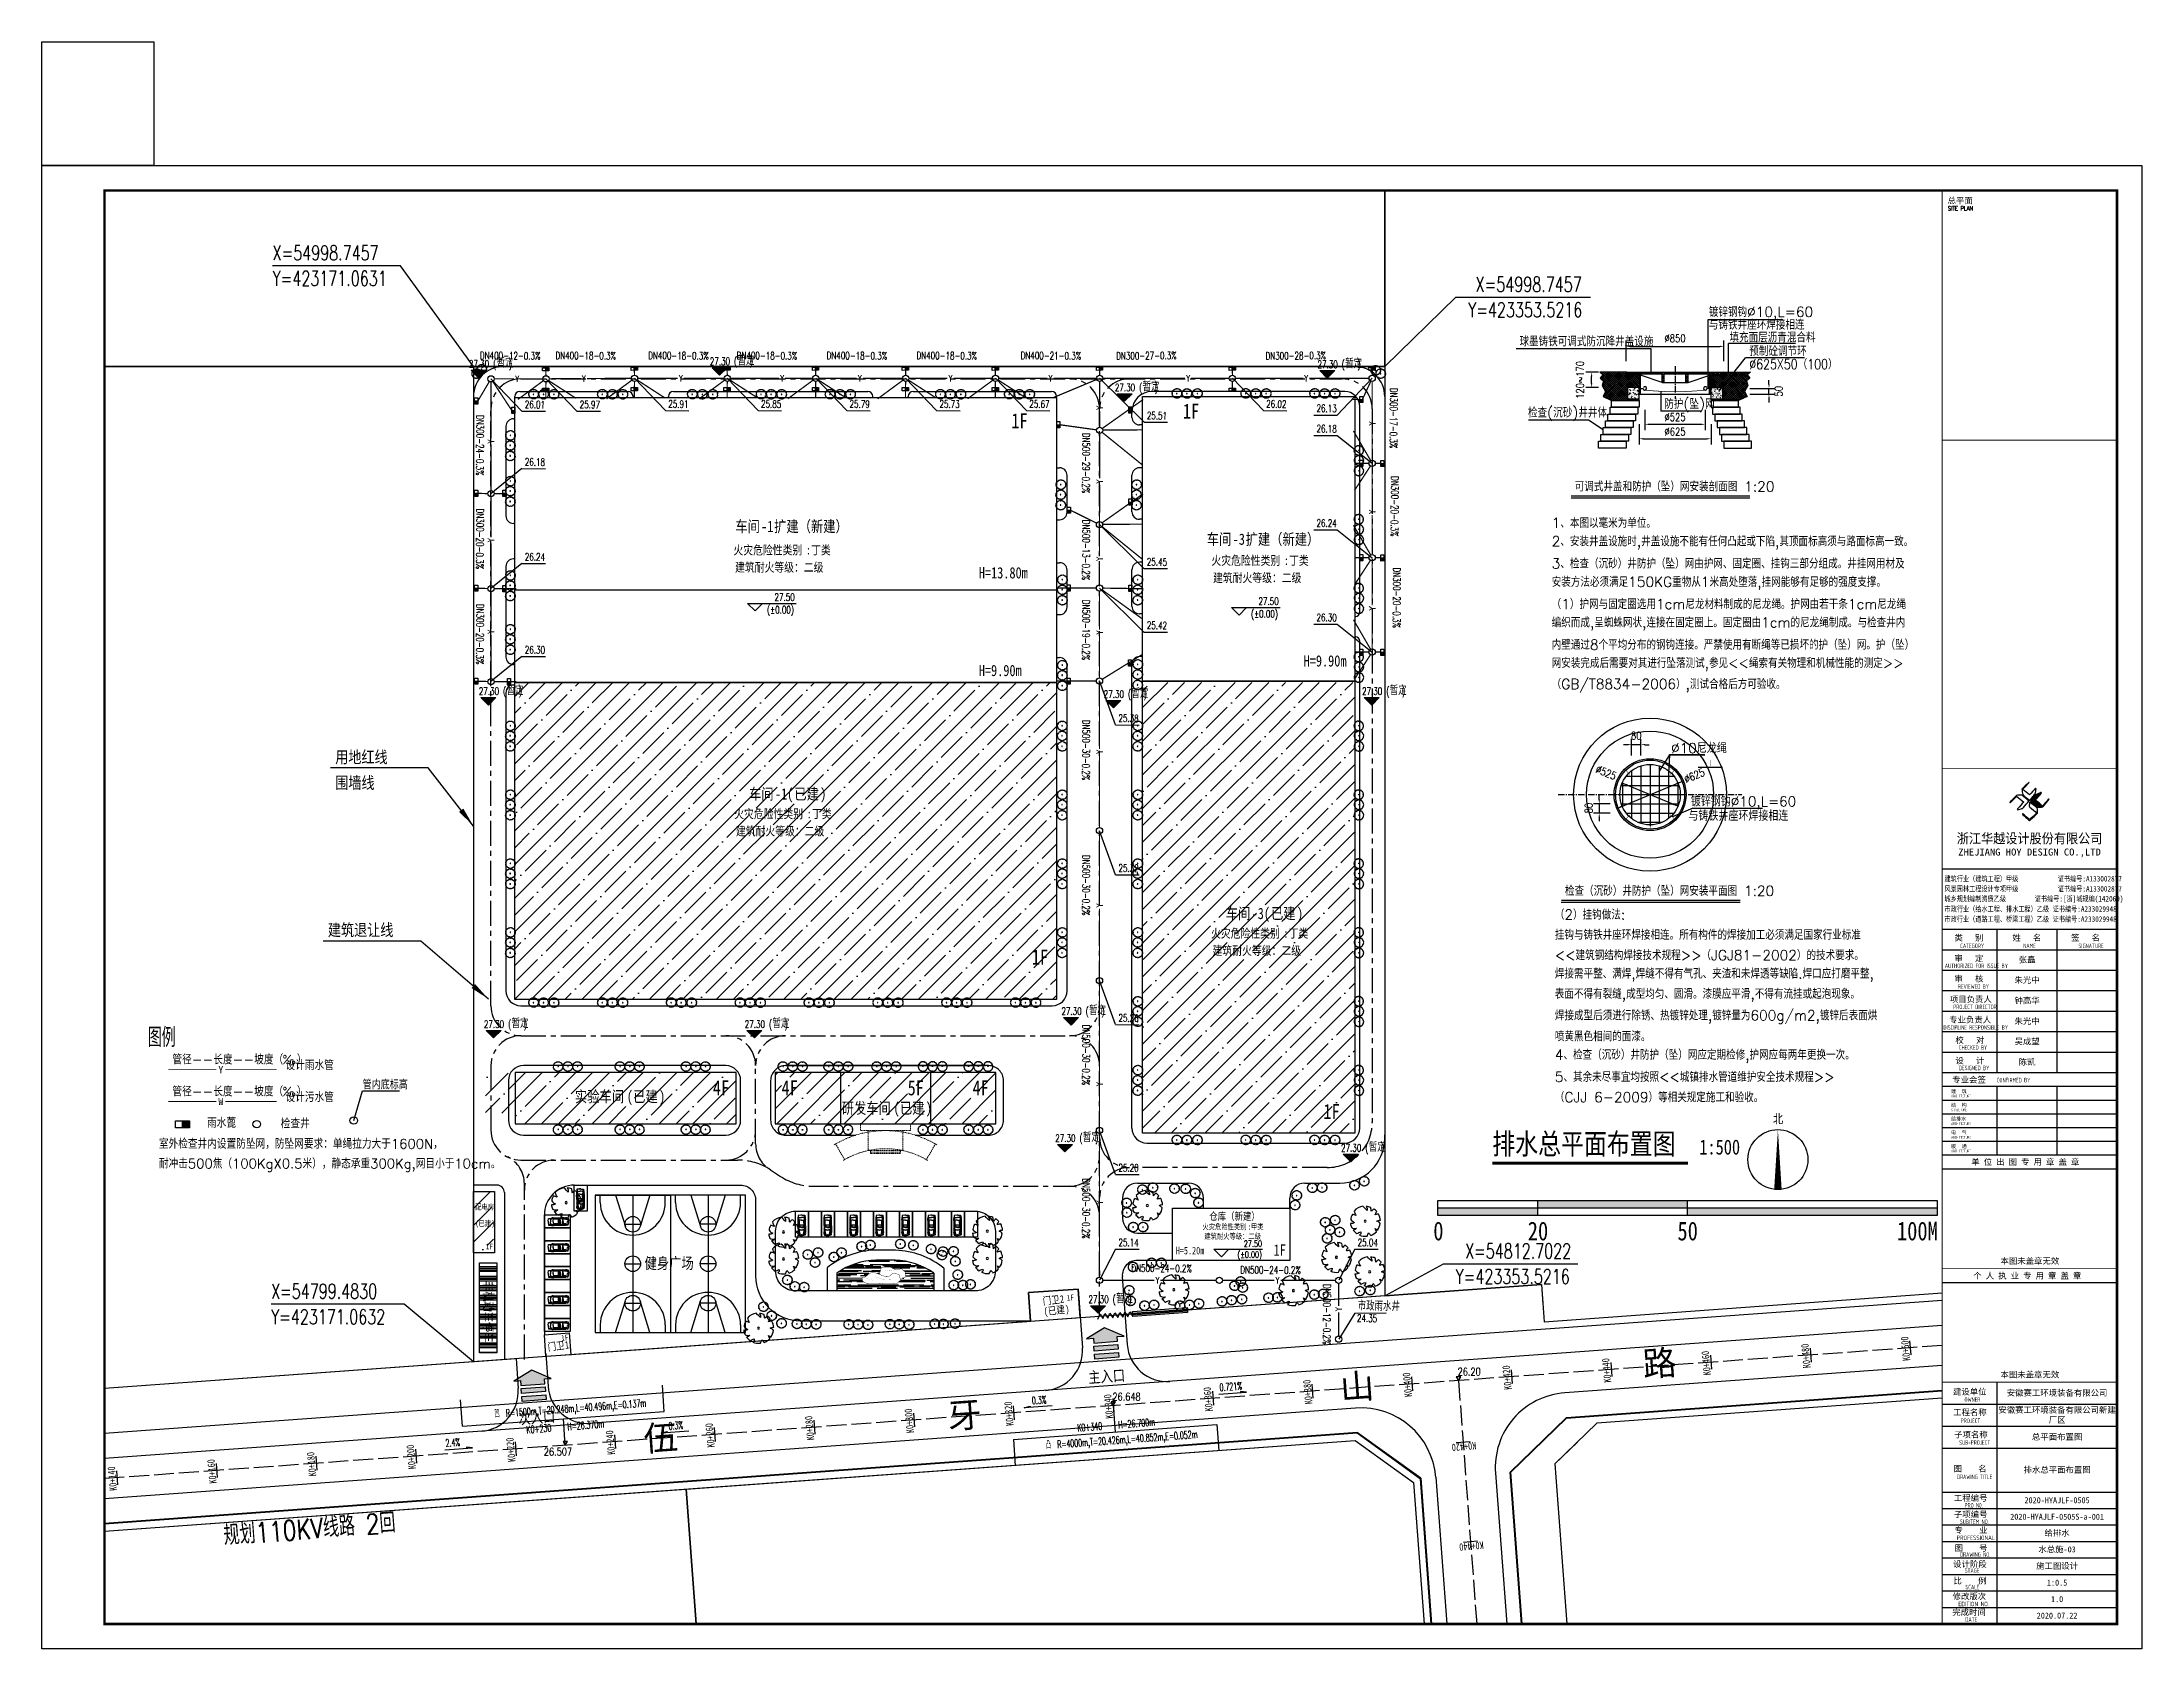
# Model space of a CAD drawing. Header units: millimetres. Extents: x 422266 to 846701, y 53777 to 109039.
# Drawn here: x 423084.7 to 423505.2, y 54420.3 to 54742 of the extents above; entities that cross this region are included whole.
import ezdxf
from ezdxf.enums import TextEntityAlignment as Align

# ---------------------------------------------------------------- set-up
doc = ezdxf.new("R2010")
doc.units = ezdxf.units.MM
for name, pattern in [('ACAD_ISO10W100', [18, 12, -3, 0, -3]), ('CENTER', [2, 1.25, -0.25, 0.25, -0.25]), ('CENTERX2', [4, 2.5, -0.5, 0.5, -0.5]), ('CONTINOUS', [0]), ('DASH', [0.35, 0.25, -0.1]), ('DASHED', [15, 12, -3]), ('DASHED2', [0.375, 0.25, -0.125]), ('X3', [5, 4, -1])]:
    doc.linetypes.add(name, pattern=pattern)
for name, color, linetype in [('0 - 填充', 251, 'Continuous'), ('0 - 建筑控制线', 40, 'Continuous'), ('0 - 绿化2', 74, 'Continuous'), ('0 - 规划--用地红线', 6, 'Continuous'), ('0000-填充', 187, 'Continuous'), ('0000-绘图辅助线', 8, 'CENTER'), ('0000-部件-井体部分', 7, 'Continuous'), ('0000-部件-井盖设施', 2, 'Continuous'), ('0000-部件名称', 7, 'Continuous'), ('0000-部件字体标注', 3, 'Continuous'), ('0000-部件线性标注', 2, 'Continuous'), ('0000-防护网部分', 44, 'Continuous'), ('0000-阴影', 8, 'Continuous'), ('DIM_COOR', 171, 'Continuous'), ('DIM_ELEV', 171, 'Continuous'), ('DIM_LEAD', 171, 'Continuous'), ('DIM_SYMB', 171, 'Continuous'), ('DIM_雨水', 3, 'Continuous'), ('DN_DIM', 3, 'Continuous'), ('LV', 8, 'Continuous'), ('lvhua', 7, 'Continuous'), ('PIPE-雨水', 4, 'Continuous'), ('PKNG-TSRP', 83, 'Continuous'), ('PUB_TEXT', 7, 'Continuous'), ('PUB_TITLE', 4, 'Continuous'), ('Road-zx', 6, 'Continuous'), ('TEXT_雨水', 7, 'Continuous'), ('TK', 4, 'Continuous'), ('TREE', 3, 'Continuous'), ('TWT_TEXT', 7, 'Continuous'), ('TWT_雨水口', 4, 'Continuous'), ('WELL_雨水', 4, 'Continuous'), ('WS_', 2, 'Continuous'), ('YS_GJ', 7, 'Continuous'), ('ZDH', 1, 'Continuous'), ('围墙线', 32, 'Continuous'), ('建设布局', 7, 'Continuous'), ('景观设计-硬质', 128, 'Continuous'), ('规划110kV线路', 255, 'Continuous'), ('路名', 7, 'Continuous'), ('道路', 5, 'Continuous'), ('道路线', 140, 'Continuous'), ('道路网', 7, 'Continuous'), ('高程设计数据', 7, 'Continuous')]:
    doc.layers.add(name, color=color, linetype=linetype)
doc.layers.add('0 - 已设计道路边线', color=140, linetype='Continuous', lineweight=50)
doc.layers.add('04虚线', color=2, linetype='DASHED', lineweight=9)
doc.styles.add('-宋体', font='', dxfattribs={"width": 0.8})
doc.styles.add('_HZTXT', font='TXT', dxfattribs={"width": 0.8, "bigfont": 'HZTXT'})
doc.styles.add('_TCH_DIM', font='SIMPLEX', dxfattribs={"bigfont": 'GBCBIG'})
doc.styles.add('_TWT_DIM', font='SIMPLEX', dxfattribs={"width": 0.8, "height": 3.5, "bigfont": 'HZTXT'})
doc.styles.add('_TWT_PIPETEXT', font='COMPLEX', dxfattribs={"width": 0.8, "height": 2.5, "bigfont": 'HZTXT'})
doc.styles.add('HT', font='simhei.ttf', dxfattribs={"width": 0.8})
doc.styles.add('HZ', font='rs.shx', dxfattribs={"width": 0.8, "bigfont": 'hztxt.shx'})
doc.styles.add('ROMANS', font='ROMANS.shx', dxfattribs={"width": 0.8})
doc.styles.get("Standard").update_dxf_attribs({"font": 'txt', "bigfont": 'gbcbig.shx'})
doc.styles.add('TSSD_REIN', font='tssdeng.shx', dxfattribs={"width": 0.7, "bigfont": 'tssdchn.shx'})
doc.styles.add('图签宋体', font='', dxfattribs={"height": 300})
doc.styles.add('图签黑体', font='simhei.ttf', dxfattribs={"height": 550})
doc.styles.add('宋', font='', dxfattribs={"width": 0.8})
doc.styles.add('等线体', font='simhei.ttf')
doc.styles.get('-宋体').set_extended_font_data('SimSun')
doc.styles.get('图签宋体').set_extended_font_data('NSimSun')
doc.styles.get('宋').set_extended_font_data('SimSun')
doc.linetypes.add('FENCELINE2', pattern='A,6.35,-2.54,[132,ltypeshp.shx,S=2.54,R=0,X=-2.54,Y=0],-2.54,25.4', length=36.83)
pattern_1 = [(45, (0, -321.722), (-3.367596045, 3.367596045), []), (45, (3.3676, -321.722), (-3.367596045, 3.367596045), [5.953125, -1.190625, 0, -1.190625])]

msp = doc.modelspace()

# ---------------------------------------------------------------- texts
at = {"layer": 'DN_DIM', "style": '宋'}
for s, p in [('Y', (423120.47, 54535.53)), ('W', (423120.47, 54529.14))]:
    msp.add_text(s, height=1.44, dxfattribs=at).set_placement(p, align=Align.CENTER)
at = {"layer": 'PUB_TEXT'}
for s, height, style, width, p in [('X=54998.7457', 2.975, '_TCH_DIM', 0.705882, (423130.83, 54698.27)), ('Y=423171.0631', 2.975, '_TCH_DIM', 0.705882, (423130.83, 54693.16)), ('X=54998.7457', 2.975, '_TCH_DIM', 0.705882, (423371.73, 54691.97)), ('Y=423353.5216', 2.975, '_TCH_DIM', 0.705882, (423370.23, 54686.86)), ('27.30', 1.488, '_TCH_DIM', 0.705882, (423170.15, 54676.79)), ('(', 1.49, '_TCH_DIM', 0.705882, (423175, 54676.79)), (')', 1.49, '_TCH_DIM', 0.705882, (423178.15, 54676.79)), ('27.30', 1.488, '_TCH_DIM', 0.705882, (423218.39, 54677.3)), ('(', 1.49, '_TCH_DIM', 0.705882, (423223.24, 54677.3)), (')', 1.49, '_TCH_DIM', 0.705882, (423226.4, 54677.3)), ('27.30', 1.488, '_TCH_DIM', 0.705882, (423340.07, 54676.7)), ('(', 1.49, '_TCH_DIM', 0.705882, (423344.92, 54676.7)), (')', 1.49, '_TCH_DIM', 0.705882, (423348.08, 54676.7)), ('27.30', 1.488, '_TCH_DIM', 0.705882, (423299.5, 54672.07)), ('(', 1.49, '_TCH_DIM', 0.705882, (423304.35, 54672.07)), (')', 1.49, '_TCH_DIM', 0.705882, (423307.51, 54672.07)), ('1F', 3.004, 'HT', 0.8, (423313.11, 54666.56)), ('1F', 3.004, 'HT', 0.8, (423278.76, 54664.63)), ('车间', 2.253, 'HT', 0.8, (423223.49, 54643.88)), ('-1', 2.253, 'HT', 0.8, (423228.67, 54643.88)), ('扩建（新建）', 2.253, 'HT', 0.8, (423231.26, 54643.88)), ('车间', 2.253, 'HT', 0.8, (423317.89, 54641.32)), ('-3', 2.253, 'HT', 0.8, (423323.08, 54641.32)), ('扩建（新建）', 2.253, 'HT', 0.8, (423325.67, 54641.32)), ('H=13.80m', 2.253, 'HT', 0.8, (423272.25, 54634.59, 30.95)), ('27.50', 1.488, '_TCH_DIM', 0.705882, (423231.34, 54630.11)), ('(%%P0.00)', 1.488, '_TCH_DIM', 0.705882, (423229.84, 54627.58)), ('(%%P0.00)', 1.488, '_TCH_DIM', 0.705882, (423326.75, 54626.73)), ('27.50', 1.488, '_TCH_DIM', 0.705882, (423328.25, 54629.27)), ('H=9.90m', 2.253, 'HT', 0.8, (423337.29, 54616.95, 30.95)), ('H=9.90m', 2.253, 'HT', 0.8, (423272.25, 54615.03, 30.95)), ('27.30', 1.488, '_TCH_DIM', 0.705882, (423172.13, 54611.26)), ('(', 1.49, '_TCH_DIM', 0.705882, (423176.98, 54611.26)), (')', 1.49, '_TCH_DIM', 0.705882, (423180.14, 54611.26)), ('27.30', 1.488, '_TCH_DIM', 0.705882, (423297.26, 54610.68)), ('(', 1.49, '_TCH_DIM', 0.705882, (423302.11, 54610.68)), (')', 1.49, '_TCH_DIM', 0.705882, (423305.27, 54610.68)), ('27.30', 1.488, '_TCH_DIM', 0.705882, (423348.98, 54611.26)), ('(', 1.49, '_TCH_DIM', 0.705882, (423353.83, 54611.26)), (')', 1.49, '_TCH_DIM', 0.705882, (423356.99, 54611.26)), ('用地红线', 2.403, 'HT', 0.8, (423143.38, 54597.63)), ('围墙线', 2.403, 'HT', 0.8, (423143.38, 54592.48)), ('车间', 2.253, 'HT', 0.8, (423226.23, 54590.31)), ('-1(', 2.253, 'HT', 0.8, (423231.42, 54590.31)), ('已建', 2.253, 'HT', 0.8, (423235.31, 54590.31)), (')', 2.25, 'HT', 0.8, (423240.49, 54590.31)), ('车间', 2.253, 'HT', 0.8, (423321.69, 54566.39)), ('-3(', 2.253, 'HT', 0.8, (423326.87, 54566.39)), ('已建', 2.253, 'HT', 0.8, (423330.76, 54566.39)), (')', 2.25, 'HT', 0.8, (423335.95, 54566.39)), ('建筑退让线', 2.403, 'HT', 0.8, (423141.91, 54563.01)), ('1F', 3.004, 'HT', 0.8, (423282.86, 54557.27)), ('27.30', 1.488, '_TCH_DIM', 0.705882, (423288.79, 54547.2)), ('(', 1.49, '_TCH_DIM', 0.705882, (423293.64, 54547.2)), (')', 1.49, '_TCH_DIM', 0.705882, (423296.8, 54547.2)), ('27.30', 1.488, '_TCH_DIM', 0.705882, (423173.15, 54544.6)), ('(', 1.49, '_TCH_DIM', 0.705882, (423178, 54544.6)), (')', 1.49, '_TCH_DIM', 0.705882, (423181.15, 54544.6)), ('27.30', 1.488, '_TCH_DIM', 0.705882, (423225.37, 54544.6)), ('(', 1.49, '_TCH_DIM', 0.705882, (423230.22, 54544.6)), (')', 1.49, '_TCH_DIM', 0.705882, (423233.38, 54544.6)), ('实验车间', 2.253, 'HT', 0.8, (423191.38, 54529.74)), ('(', 2.25, 'HT', 0.8, (423201.75, 54529.74)), ('已建', 2.253, 'HT', 0.8, (423203.04, 54529.74)), (')', 2.25, 'HT', 0.8, (423208.23, 54529.74)), ('4F', 3.004, 'HT', 0.8, (423218.99, 54531.1)), ('4F', 3.004, 'HT', 0.8, (423232.74, 54531.1)), ('5F', 3.004, 'HT', 0.8, (423257.99, 54531.1)), ('4F', 3.004, 'HT', 0.8, (423270.99, 54531.1)), ('研发车间', 2.253, 'HT', 0.8, (423244.79, 54527.42)), ('(', 2.25, 'HT', 0.8, (423255.16, 54527.42)), ('已建', 2.253, 'HT', 0.8, (423256.46, 54527.42)), (')', 2.25, 'HT', 0.8, (423261.64, 54527.42)), ('1F', 3.004, 'HT', 0.8, (423341.25, 54526.38)), ('北', 1.88, 'HT', 0.8, (423431.26, 54525.48)), ('27.30', 1.488, '_TCH_DIM', 0.705882, (423287.56, 54521.79)), ('(', 1.49, '_TCH_DIM', 0.705882, (423292.41, 54521.79)), (')', 1.49, '_TCH_DIM', 0.705882, (423295.57, 54521.79)), ('排水总平面布置图', 4.206, 'HT', 0.8, (423375.06, 54519.29, 30.36)), ('1:500', 3.004, 'HT', 0.8, (423416.51, 54519.24, 30.36)), ('27.30', 1.488, '_TCH_DIM', 0.705882, (423344.78, 54519.82)), ('(', 1.49, '_TCH_DIM', 0.705882, (423349.63, 54519.82)), (')', 1.49, '_TCH_DIM', 0.705882, (423352.78, 54519.82)), ('配电房', 1.127, 'HT', 0.8, (423171.42, 54508.2)), ('(', 1.13, 'HT', 0.8, (423171.41, 54504.89)), ('已建', 1.127, 'HT', 0.8, (423172.06, 54504.89)), (')', 1.13, 'HT', 0.8, (423174.65, 54504.89)), ('仓库（新建）', 1.502, 'HT', 0.8, (423318.4, 54506.14)), ('1F', 1.127, 'HT', 0.8, (423173.52, 54500.29)), ('27.50', 1.275, '_TCH_DIM', 0.705882, (423325.31, 54500.75)), ('1F', 2.253, 'HT', 0.8, (423331.27, 54498.99)), ('X=54812.7022', 2.975, '_TCH_DIM', 0.705882, (423369.62, 54498.45)), ('健身广场', 2.253, 'HT', 0.8, (423205.33, 54496.36)), ('H=5.20m', 1.502, 'HT', 0.8, (423311.68, 54499.27, -1.05)), ('(%%P0.00)', 1.275, '_TCH_DIM', 0.705882, (423324.05, 54498.58)), ('X=54799.4830', 2.975, '_TCH_DIM', 0.705882, (423130.53, 54490.39)), ('Y=423353.5216', 2.975, '_TCH_DIM', 0.705882, (423367.72, 54493.34)), ('27.30', 1.488, '_TCH_DIM', 0.705882, (423294.2, 54489.51)), ('(', 1.49, '_TCH_DIM', 0.705882, (423299.05, 54489.51)), (')', 1.49, '_TCH_DIM', 0.705882, (423302.21, 54489.51)), ('Y=423171.0632', 2.975, '_TCH_DIM', 0.705882, (423130.53, 54485.28))]:
    msp.add_text(s, height=height, dxfattribs=dict(at, style=style, width=width)).set_placement(p)
at = {"layer": 'PUB_TEXT', "style": '_TCH_DIM'}
for p in [(423175.7, 54676.79), (423223.94, 54677.3), (423345.62, 54676.7), (423305.05, 54672.07), (423177.68, 54611.26), (423302.81, 54610.68), (423354.53, 54611.26), (423294.34, 54547.2), (423178.7, 54544.6), (423230.92, 54544.6), (423293.11, 54521.79), (423350.33, 54519.82), (423299.75, 54489.51)]:
    msp.add_text('暂定', height=1.688, dxfattribs=at).set_placement(p)
at = {"layer": 'PUB_TEXT', "color": 6, "style": 'HT', "width": 0.8}
for s, height, p in [('火灾危险性类别', 1.803, (423223.12, 54639.38)), (':', 1.8, (423237.64, 54639.38)), ('丁类', 1.803, (423238.67, 54639.38)), ('建筑耐火等级：二级', 1.803, (423223.44, 54635.92)), ('火灾危险性类别', 1.803, (423318.83, 54637.29)), ('建筑耐火等级：二级', 1.803, (423319.15, 54633.83)), (':', 1.8, (423333.35, 54637.29)), ('丁类', 1.803, (423334.38, 54637.29)), ('火灾危险性类别', 1.803, (423223.28, 54586.57)), ('建筑耐火等级：二级', 1.803, (423223.61, 54583.11)), (':', 1.8, (423237.8, 54586.57)), ('丁类', 1.803, (423238.84, 54586.57)), ('火灾危险性类别', 1.803, (423318.74, 54562.65)), ('丁类', 1.803, (423334.29, 54562.65)), ('建筑耐火等级：二级', 1.803, (423319.06, 54559.19)), (':', 1.8, (423333.26, 54562.65)), ('火灾危险性类别', 1.127, (423317.02, 54504.23)), ('甲类', 1.127, (423326.74, 54504.23)), ('建筑耐火等级：二级', 1.127, (423317.4, 54502.33)), (':', 1.13, (423326.09, 54504.23))]:
    msp.add_text(s, height=height, dxfattribs=at).set_placement(p)
at = {"layer": 'PUB_TEXT', "style": 'HT', "width": 0.8}
for s, height, rotation, p in [('非机动车停车', 1.878, 270, (423173.12, 54493.91)), ('门卫', 1.502, 6.5307, (423285.15, 54489.13)), ('(', 1.5, 6.5307, (423285.35, 54487.03)), ('已建', 1.502, 6.5307, (423286.21, 54487.13)), ('2', 1.5, 6.5307, (423288.58, 54489.53)), (')', 1.5, 6.5307, (423289.64, 54487.53)), ('1F', 1.127, 6.5307, (423289.92, 54489.97)), ('门卫', 1.502, 6.5307, (423186.02, 54479.95)), ('1F', 1.127, 6.5307, (423188.67, 54481.95)), ('1', 1.5, 6.5307, (423189.45, 54480.35)), ('主入口', 2.253, 3.8049, (423294.24, 54473.48)), ('次入口', 2.253, 3.8049, (423180.13, 54465.24))]:
    msp.add_text(s, height=height, rotation=rotation, dxfattribs=at).set_placement(p)
at = {"layer": 'TEXT_雨水', "style": '_TWT_PIPETEXT', "width": 0.64}
for p in [(423179.41, 54673.92), (423232.49, 54674.03), (423248.06, 54674.03), (423266.21, 54674.03), (423286.23, 54674.03), (423313.78, 54674.03), (423337.45, 54674.03), (423307.65, 54493.44), (423331.69, 54493.44)]:
    msp.add_text('Y', height=1.25, dxfattribs=at).set_placement(p)
for rotation, p in [(0.3655, (423192.81, 54673.97)), (0.0006, (423212.2, 54674.03)), (89.9949, (423297.06, 54668.33)), (90, (423351.65, 54665.25)), (90, (423175.19, 54661.64)), (89.9632, (423297.05, 54653.63)), (90, (423351.65, 54647.55)), (90, (423175.19, 54641.86)), (90, (423297.05, 54638.14)), (90, (423351.65, 54628.22)), (90, (423175.19, 54623.49)), (90, (423297.05, 54623.36)), (90, (423297.05, 54599.49)), (90, (423297.05, 54568.75)), (90, (423297.05, 54532.95)), (90, (423297.05, 54509.25)), (90, (423344.94, 54487.93))]:
    msp.add_text('Y', height=1.25, rotation=rotation, dxfattribs=at).set_placement(p)
at = {"layer": 'TWT_TEXT', "color": 4, "style": '_TCH_DIM', "width": 0.705882}
for s, height, rotation, p in [('DN400-12-0.3%', 1.4875, 359.6836, (423172.35, 54678.47)), ('DN400-18-0.3%', 1.4875, 359.6836, (423187.48, 54678.47)), ('DN400-18-0.3%', 1.4875, 359.6836, (423206.05, 54678.47)), ('DN400-18-0.3%', 1.4875, 359.6836, (423223.77, 54678.47)), ('DN400-18-0.3%', 1.4875, 359.6836, (423241.77, 54678.47)), ('DN400-18-0.3%', 1.4875, 359.6836, (423259.77, 54678.47)), ('DN400-21-0.3%', 1.4875, 359.6836, (423280.62, 54678.47)), ('DN300-27-0.3%', 1.4875, 0.3164, (423299.76, 54678.4)), ('DN300-28-0.3%', 1.4875, 0.3164, (423329.66, 54678.4)), ('26.01', 1.488, 358.8392, (423181.32, 54668.69, 73.41)), ('25.97', 1.488, 358.8392, (423192.32, 54668.69, 73.41)), ('25.91', 1.488, 358.8392, (423210.06, 54668.8, 73.41)), ('25.85', 1.488, 358.8392, (423228.63, 54668.8, 73.41)), ('25.79', 1.488, 358.8392, (423246.35, 54668.8, 73.41)), ('25.73', 1.488, 358.8392, (423264.35, 54668.8, 73.41)), ('25.67', 1.488, 358.8392, (423282.35, 54668.8, 73.41)), ('26.02', 1.488, 358.8392, (423329.78, 54668.8, 73.41)), ('26.13', 1.488, 358.8392, (423339.85, 54667.93, 73.41)), ('DN300-17-0.3%', 1.4875, 269.6836, (423354.6, 54672.74)), ('DN300-24-0.3%', 1.4875, 269.6836, (423171.66, 54667.3)), ('25.51', 1.488, 358.8392, (423305.88, 54666.47, 73.41)), ('26.18', 1.488, 358.8392, (423339.85, 54663.85, 73.41)), ('DN500-29-0.2%', 1.4875, 269.6836, (423293.02, 54663.74)), ('26.18', 1.488, 358.8392, (423181.32, 54657.19, 73.41)), ('DN300-20-0.3%', 1.4875, 269.6836, (423354.81, 54655.08)), ('DN300-20-0.3%', 1.4875, 269.6836, (423171.66, 54648.57)), ('DN500-13-0.2%', 1.4875, 269.6836, (423293.02, 54646.34)), ('26.24', 1.488, 358.8392, (423339.85, 54644.95, 73.41)), ('26.24', 1.488, 358.8392, (423181.32, 54638.19, 73.41)), ('25.45', 1.488, 358.8392, (423305.87, 54637.18, 73.41)), ('DN300-20-0.3%', 1.4875, 269.6836, (423355.23, 54636.78)), ('DN300-20-0.3%', 1.4875, 269.6836, (423171.66, 54629.49)), ('DN500-19-0.2%', 1.4875, 269.6836, (423293.02, 54630.32)), ('26.30', 1.488, 358.8392, (423339.85, 54626.05, 73.41)), ('25.42', 1.488, 358.8392, (423305.87, 54624.48, 73.41)), ('26.30', 1.488, 358.8392, (423181.32, 54619.58, 73.41)), ('25.38', 1.488, 358.8392, (423300.19, 54605.88, 73.41)), ('DN500-30-0.2%', 1.4875, 269.6836, (423293.02, 54606.28)), ('DN500-30-0.2%', 1.4875, 269.6836, (423293.02, 54579.24)), ('25.32', 1.488, 358.8392, (423300.19, 54575.88, 73.41)), ('25.26', 1.488, 358.8392, (423300.19, 54545.88, 73.41)), ('DN500-30-0.2%', 1.4875, 269.6836, (423293.02, 54545.27)), ('DN500-30-0.2%', 1.4875, 269.6836, (423293.02, 54514.51)), ('25.20', 1.488, 358.8392, (423300.19, 54515.88, 73.41)), ('25.14', 1.488, 358.8392, (423300.19, 54500.92, 73.41)), ('25.04', 1.488, 358.8392, (423348.09, 54500.92, 73.41)), ('DN500-24-0.2%', 1.4875, 359.6836, (423302.79, 54495.76)), ('DN500-24-0.2%', 1.4875, 359.6836, (423324.6, 54495.42)), ('DN500-12-0.2%', 1.4875, 269.6836, (423341.23, 54493.34)), ('24.35', 1.488, 358.8392, (423347.96, 54485.77, 73.41))]:
    msp.add_text(s, height=height, rotation=rotation, dxfattribs=at).set_placement(p)
at = {"layer": 'TWT_TEXT', "style": '_TCH_DIM'}
for s, height, p in [('图例', 3.871, (423105.85, 54540.76)), ('管径--长度--坡度（‰）', 1.9354, (423110.78, 54537.29)), ('设计雨水管', 1.935, (423133.42, 54536.16)), ('管径--长度--坡度（‰）', 1.9354, (423110.78, 54530.9)), ('设计污水管', 1.935, (423133.42, 54529.76)), ('雨水蓖', 1.935, (423117.72, 54524.62)), ('检查井', 1.935, (423132.47, 54524.48)), ('室外检查井内设置防坠网，防坠网要求：单绳拉力大于1600N，', 1.9354, (423108.07, 54520.42)), ('耐冲击500焦（100KgX0.5米），静态承重300Kg,网目小于10cm。', 1.9354, (423108.07, 54516.46))]:
    msp.add_text(s, height=height, dxfattribs=at).set_placement(p)
at = {"layer": 'TWT_TEXT', "style": '_TWT_PIPETEXT', "width": 0.8}
msp.add_text('管内底标高', height=1.68, dxfattribs=at).set_placement((423148.86, 54532.32))
at = {"layer": 'TWT_TEXT', "color": 4, "style": '_TCH_DIM'}
msp.add_text('市政雨水井', height=1.688, rotation=358.8392, dxfattribs=at).set_placement((423348.09, 54488.09, 73.41))
at = {"layer": '规划110kV线路', "color": 4, "linetype": 'Continuous', "style": 'HZ', "width": 0.8}
msp.add_text('规划110KV线路 2回', height=4, rotation=4.4045, dxfattribs=at).set_placement((423121.17, 54440.99, -3.14))
at = {"layer": '路名', "color": 6, "linetype": 'Continuous', "style": '等线体'}
for s, p in [('路', (423405.35, 54474.75, -26.29)), ('山', (423344.77, 54470.09, -26.29)), ('牙', (423266.16, 54464.34, -26.29)), ('伍', (423205.32, 54459.79, -26.29))]:
    msp.add_text(s, height=5, rotation=4.1439, dxfattribs=at).set_placement(p)
at = {"layer": '道路网', "color": 141, "linetype": 'Continuous', "style": '等线体', "width": 0.8}
for s, rotation, p in [('K0+480', 95.199, (423438.81, 54476.55)), ('K0+500', 95.199, (423458.76, 54478)), ('K0+420', 95.199, (423378.97, 54472.22)), ('K0+440', 95.199, (423398.92, 54473.66)), ('K0+460', 95.199, (423418.86, 54475.11)), ('K0+360', 95.199, (423319.13, 54467.88)), ('K0+380', 95.199, (423339.07, 54469.33)), ('K0+400', 95.199, (423359.02, 54470.77)), ('K0+300', 95.199, (423259.28, 54463.55)), ('K0+320', 95.199, (423279.23, 54464.99)), ('K0+340', 95.199, (423299.18, 54466.44)), ('K0+240', 95.199, (423199.44, 54459.21)), ('K0+260', 95.199, (423219.39, 54460.66)), ('K0+280', 95.199, (423239.33, 54462.1)), ('K0+180', 95.199, (423139.6, 54454.88)), ('K0+200', 95.199, (423159.54, 54456.32)), ('K0+220', 95.199, (423179.49, 54457.77)), ('K0+420', 185.3333, (423371.77, 54461.74)), ('K0+140', 95.199, (423099.7, 54451.99)), ('K0+160', 95.199, (423119.65, 54453.43)), ('K0+440', 185.3333, (423373.26, 54441.8))]:
    msp.add_text(s, height=1.5, rotation=rotation, dxfattribs=at).set_placement(p)
at = {"layer": '高程设计数据', "color": 1, "linetype": 'Continuous', "style": 'HZ'}
for s, rotation, width, p in [('26.20', 0.1889, 0.8, (423368.13, 54475.02)), ('0.721%', 4.1938, 0.5, (423320.51, 54471.87)), ('凹  R=1500m,T=20.248m,L=40.496m,E=0.137m', 4.2177, 0.5, (423175.34, 54466.54)), ('0.3%', 4.1938, 0.5, (423282.92, 54469.23)), ('26.648', 0.1889, 0.8, (423299, 54470.01)), ('K0+230', 4.7691, 0.5, (423181.73, 54463.39)), ('H=26.370m', 4.7691, 0.5, (423189.92, 54464.01)), ('0.3%', 4.1938, 0.5, (423210.19, 54464.13)), ('凸  R=4000m,T=20.426m,L=40.852m,E=0.052m', 4.2177, 0.5, (423285.74, 54460.29)), ('K0+340', 4.7691, 0.5, (423292.03, 54463.76)), ('H=26.700m', 4.7691, 0.5, (423300.22, 54464.38)), ('2.4%', 4.1938, 0.5, (423165.52, 54460.73)), ('26.507', 0.1889, 0.8, (423185.15, 54459))]:
    msp.add_text(s, height=1.5, rotation=rotation, dxfattribs=dict(at, width=width)).set_placement(p)

# ---------------------------------------------------------------- blocks, each defined once
blk = doc.blocks.new('$plan$00001328')
at = {"layer": '道路线', "color": 8}
for p, q in [((-2279, 116), (-2219, 807)), ((-2254, 116), (-2194, 806)), ((-2219, 807), (-1493, 889)), ((-1551, 693), (-2199, 695)), ((-1707, 230), (-1717, -16)), ((-1667, 459), (-1707, 230)), ((-1551, 693), (-1667, 459)), ((-1508, 707), (-1562, 671)), ((-1493, 889), (-1285, 919)), ((-979, 619), (-1374, 729)), ((-1053, 923), (-878, 906)), ((-1023, 812), (1078, 831)), ((-582, 620), (-1023, 812)), ((-1019, -34), (-1015, 284)), ((-1015, 284), (-979, 619)), ((626, 562), (-988, 538)), ((-878, 906), (1645, 899)), ((6, 627), (-582, 620)), ((-21, 822), (6, 627)), ((116, 823), (74, 627)), ((623, 633), (74, 627)), ((223, 404), (223, -456)), ((586, 444), (263, 444)), ((1224, 895), (623, 633)), ((1249, 767), (626, 562)), ((626, -456), (626, 404)), ((810, 258), (722, 594)), ((822, -38), (810, 258)), ((1370, 583), (1207, 751)), ((2643, 745), (1249, 767)), ((2844, 342), (1302, 653)), ((1448, 334), (1370, 583)), ((1469, -41), (1448, 334)), ((1645, 899), (2034, 915)), ((2034, 915), (2086, 904)), ((2427, 855), (2086, 904)), ((2367, 864), (2369, 870)), ((2369, 870), (2650, 842)), ((2604, 806), (2427, 855)), ((2787, 351), (2640, 772)), ((2720, 782), (2894, 148)), ((2762, 16), (2740, 362)), ((2816, 347), (2866, 112)), ((-2279, -163), (-2219, -855)), ((-2254, -163), (-2194, -854)), ((-2219, -855), (-1493, -937)), ((-1551, -741), (-2199, -743)), ((-1706, -277), (-1717, -32)), ((-1667, -507), (-1707, -277)), ((-1551, -741), (-1667, -507)), ((-1508, -755), (-1562, -719)), ((-1493, -937), (-1285, -966)), ((-1374, -776), (-1374, -777)), ((-979, -667), (-1371, -776)), ((-1053, -971), (-878, -954)), ((-582, -668), (-1023, -860)), ((-1023, -860), (1078, -879)), ((-1019, -14), (-1015, -332)), ((-1015, -332), (-979, -667)), ((626, -610), (-988, -585)), ((-878, -954), (1645, -947)), ((8, -674), (-582, -668)), ((-17, -869), (8, -674)), ((623, -681), (73, -675)), ((111, -870), (73, -675)), ((263, -496), (586, -496)), ((1224, -943), (623, -681)), ((1249, -815), (626, -610)), ((810, -306), (722, -641)), ((822, -10), (810, -306)), ((1370, -631), (1207, -799)), ((2643, -793), (1249, -815)), ((2844, -390), (1302, -701)), ((1448, -382), (1370, -630)), ((1469, -7), (1448, -382)), ((1645, -947), (2034, -963)), ((2034, -963), (2086, -952)), ((2427, -903), (2086, -952)), ((2367, -911), (2369, -918)), ((2369, -918), (2650, -889)), ((2604, -854), (2427, -903)), ((2787, -399), (2640, -820)), ((2720, -830), (2894, -195)), ((2762, -64), (2740, -410)), ((2816, -395), (2866, -160))]:
    blk.add_line(p, q, dxfattribs=at)
blk.add_circle((2608, -21), 62.7, dxfattribs=at)
for centre, radius, start, end in [((-665, -24), 1620, 175.05924, 184.94076), ((-640, -24), 1620, 175.05924, 184.94076), ((-1418, 573), 162, 74.46936, 123.73593), ((-1148, -44), 972, 84.37428, 98.07159), ((263, 404), 40, 90, 180), ((586, 404), 40, 0, 90), ((-191, -40), 1591, 331.45596, 29.52266), ((2589, 754), 54, 19.21062, 74.51383), ((2642, 761), 81, 15.33853, 84.1898), ((2115, -24), 648, 356.47351, 3.52649), ((2233, -24), 648, 347.90524, 12.09476), ((2269, -24), 648, 344.66147, 15.33853), ((-1418, -621), 162, 236.26405, 286.81983), ((-1148, -4), 972, 261.92841, 275.62572), ((263, -456), 40, 180, 270), ((586, -456), 40, 270, 0), ((2589, -802), 54, 285.48617, 340.78938), ((2642, -809), 81, 275.8102, 344.66147)]:
    blk.add_arc(centre, radius, start, end, dxfattribs=at)
blk = doc.blocks.new('A$C37C4632B')
at = {"layer": 'lvhua', "const_width": 200}
for points in [[(4391, 22560), (3229, 20511), (2085, 18543), (3038, 15940), (5263, 11751), (5516, 9084), (3991, 6862), (5071, 3688), (8503, 2990), (10092, 5529), (8884, 14036), (8250, 21590), (6655, 24272), (4382, 24133), (4391, 22560)], [(3796, 14513), (103, 12840), (349, 8217), (2278, 5166), (2117, 1955), (4079, 101), (6939, 188), (7983, 3239)]]:
    blk.add_lwpolyline(points, dxfattribs=at)
at = {"layer": 'lvhua', "color": 8, "const_width": 50}
for points in [[(4516, 22412), (5873, 20804), (6778, 18042)], [(5095, 3841), (7281, 6577), (6929, 12504), (4818, 17074)], [(2278, 5166), (2559, 8577), (1905, 10686)]]:
    blk.add_lwpolyline(points, dxfattribs=at)
blk = doc.blocks.new('cp')
blk.add_line((49359.91, 21065.08), (49359.91, 21065.08))
at = {"layer": '围墙线', "linetype": 'Continuous'}
for p, q in [((49359.91, 21072.08), (49358.91, 21071.58)), ((49358.91, 21071.58), (49359.91, 21071.08)), ((49359.91, 21071.08), (49358.91, 21070.58)), ((49358.91, 21070.58), (49359.91, 21070.08)), ((49359.91, 21070.08), (49358.91, 21069.58)), ((49358.91, 21069.58), (49359.91, 21069.08)), ((49359.91, 21069.08), (49358.91, 21068.58)), ((49359.91, 21069.08), (49358.91, 21068.58)), ((49358.91, 21068.58), (49359.91, 21068.08)), ((49358.91, 21068.58), (49359.91, 21068.08)), ((49359.91, 21068.08), (49358.91, 21067.58)), ((49358.91, 21067.58), (49359.91, 21067.08)), ((49359.91, 21067.08), (49358.91, 21066.58)), ((49358.91, 21066.58), (49359.91, 21066.08)), ((49359.91, 21066.08), (49358.91, 21065.58)), ((49358.91, 21065.58), (49359.91, 21065.08)), ((49359.91, 21065.08), (49358.91, 21065.08)), ((49358.91, 21065.08), (49358.91, 21054.08)), ((49359.26, 21065.08), (49359.26, 21054.08)), ((49359.56, 21065.08), (49359.56, 21054.08)), ((49359.91, 21054.08), (49359.91, 21065.08)), ((49358.91, 21054.08), (49359.91, 21054.08))]:
    blk.add_line(p, q, dxfattribs=at)
blk = doc.blocks.new('JTTT')
h = blk.add_hatch(color=1)
h.paths.add_polyline_path([(-3, -2.4), (-3, -3.6), (3, -3.6), (3, -2.4), (4.7, -2.4), (0, 0), (-4.7, -2.4)])
h.paths.add_polyline_path([(3, -5.6), (-3, -5.6), (-3, -4.4), (3, -4.4)])
h.paths.add_polyline_path([(3, -7.6), (-3, -7.6), (-3, -6.4), (3, -6.4)])
blk.add_lwpolyline([(-3, -2.4), (-3, -3.6), (3, -3.6), (3, -2.4), (4.7, -2.4), (0, 0), (-4.7, -2.4), (-3, -2.4)])
for points in [[(3, -5.6), (-3, -5.6), (-3, -4.4), (3, -4.4)], [(3, -7.6), (-3, -7.6), (-3, -6.4), (3, -6.4)]]:
    blk.add_lwpolyline(points, close=True)
blk = doc.blocks.new('$plan$00003853')
at = {"layer": '0 - 绿化2', "color": 8}
blk.add_lwpolyline([(227, 1020, -0.0647787), (482, 928, -0.1405018), (396, 691, 0.0226934), (675, 782, -0.0794517), (887, 533, 0.1678905), (592, 468, 0.0273152), (999, 345, -0.1722772), (998, -362, -0.0667229), (654, -389, -0.0623047), (849, -572, -0.091342), (592, -836, -0.1434388), (285, -705, 0.2132934), (366, -986, -0.068191), (89, -1047, -0.2787536), (-132, -757, 0.2212102), (-146, -1029, -0.0810685), (-464, -929, 0.0348218), (-501, -626, 0.431768), (-644, -818, -0.134445), (-967, -375, -0.0548289), (-808, -178, 0.035323), (-1051, -141, -0.1158472), (-1001, 342), (-767, 368), (-931, 457, -0.1207895), (-611, 836, -0.1929538), (-378, 705, 0.2486704), (-432, 953, -0.109754), (15, 1047, -0.045563), (77, 823, 0.1661264)], format="xyb", close=True, dxfattribs=at)
blk.add_circle((13, -7), 75.6, dxfattribs=at)
blk = doc.blocks.new('BRANCHD', base_point=(0.5, 0.5))
for p, q in [((0.95, 0.74), (0.93, 0.75)), ((0.96, 0.69), (0.95, 0.74)), ((0.97, 0.69), (0.96, 0.69)), ((0.99, 0.67), (0.97, 0.69)), ((0.97, 0.59), (0.99, 0.59)), ((0.97, 0.57), (0.97, 0.59)), ((1.01, 0.55), (0.97, 0.57)), ((0.98, 0.65), (0.99, 0.67)), ((1, 0.62), (0.98, 0.65)), ((0.99, 0.59), (1, 0.62)), ((1, 0.5), (1.01, 0.52)), ((1.01, 0.52), (1.01, 0.55))]:
    blk.add_line(p, q)
blk = doc.blocks.new('M_F16')
at = {"xscale": 1016, "yscale": 1016, "zscale": 1016}
for rotation in [150, 180, 120, 90, 59.99999999999999, 30, 330.0000000000001, 210, 240, 270, 300.0000000000001]:
    blk.add_blockref('BRANCHD', (3, 9), dxfattribs=dict(at, rotation=rotation))
blk.add_blockref('BRANCHD', (3, 9), dxfattribs=at)
at = {"width": 0.8, "flags": 9}
for tag in ['YSIZE', 'XSIZE']:
    blk.add_attdef(tag, (0, 0), '', height=0.2, dxfattribs=at)
blk = doc.blocks.new('SHU1')
at = {"layer": 'LV', "color": 8}
for radius in [137, 92.1]:
    blk.add_circle((214, 644), radius, dxfattribs=at)
at = {"layer": 'LV', "color": 8, "xscale": 4.5, "yscale": 4.5, "zscale": 4.5}
blk.add_blockref('M_F16', (267, 678), dxfattribs=at)
blk = doc.blocks.new('A$C7F6F64A1')
h = blk.add_hatch(color=256)
h.paths.add_polyline_path([(20.95, 7.35), (0.95, 7.35), (0.95, 5.85), (20.95, 5.85)])
h.paths.add_polyline_path([(50.95, 8.85), (20.95, 8.85), (20.95, 7.35), (50.95, 7.35)])
h.paths.add_polyline_path([(100.95, 7.35), (50.95, 7.35), (50.95, 5.85), (100.95, 5.85)])
for p, q in [((0.95, 5.85), (0.95, 8.85)), ((20.95, 5.85), (20.95, 8.85)), ((50.95, 5.85), (50.95, 8.85)), ((0.95, 7.35), (100.95, 7.35))]:
    blk.add_line(p, q)
blk.add_lwpolyline([(0.95, 8.85), (100.95, 8.85), (100.95, 5.85), (0.95, 5.85)], close=True)
at = {"layer": 'PUB_TEXT', "style": 'HT', "width": 0.8}
for s, height, p in [('0', 3.76, (0.04, 0.85)), ('20', 3.755, (18.96, 0.85)), ('50', 3.755, (48.93, 0.85)), ('100M', 3.755, (92.89, 0.85))]:
    blk.add_text(s, height=height, dxfattribs=at).set_placement(p)
blk = doc.blocks.new('$TwtSys$00000424')
for p, q in [((-500, 250), (500, 250)), ((-500, -250), (-500, 250)), ((0, -250), (0, 250)), ((500, 250), (500, -250)), ((500, -250), (-500, -250))]:
    blk.add_line(p, q)
blk.add_solid([(0, 250), (500, 250), (0, -250), (500, -250)])
blk = doc.blocks.new('13245')
at = {"layer": '0000-绘图辅助线', "linetype": 'CENTER'}
blk.add_line((454984.94, 3437874.7), (455021.72, 3437874.7), dxfattribs=at)
at = {"layer": '0000-部件-井体部分'}
for radius in [15.31, 12.73, 7.2, 6.91]:
    blk.add_circle((455003.33, 3437874.7), radius, dxfattribs=at)
at = {"layer": '0000-部件名称', "extrusion": (-3.93868e-32, 3.21629e-16, -1)}
blk.add_line((455021.37, 3437853.11, 32.81), (454985.54, 3437853.11, 32.81), dxfattribs=at)
at = {"layer": '0000-部件名称', "extrusion": (-3.93868e-32, 3.21629e-16, -1), "const_width": 0.229, "elevation": -32.81}
blk.add_lwpolyline([(-455021.37, 3437853.53), (-454985.54, 3437853.53)], dxfattribs=at)
at = {"layer": '0000-部件字体标注'}
for p, q in [((455007.21, 3437882.69), (455005.17, 3437879.43)), ((455007.21, 3437882.69), (455007.02, 3437879.03)), ((455007.21, 3437882.69), (455014.27, 3437882.69)), ((455014.27, 3437882.69), (455007.21, 3437882.69)), ((455011.88, 3437872.02), (455007.79, 3437870.24)), ((455011.88, 3437872.02), (455025.83, 3437872.02))]:
    blk.add_line(p, q, dxfattribs=at)
at = {"layer": '0000-部件线性标注', "color": 2}
for p, q in [((454998.81, 3437884.7), (454997.98, 3437884.7)), ((455001.49, 3437884.7), (454999.64, 3437884.7)), ((455002.32, 3437884.7), (455003.14, 3437884.7)), ((454993.15, 3437873.69), (454993.15, 3437874.52)), ((454993.15, 3437872.86), (454993.15, 3437871.02)), ((454993.15, 3437870.19), (454993.15, 3437869.36))]:
    blk.add_line(p, q, dxfattribs=at)
at = {"layer": '0000-部件线性标注'}
for p, q in [((454999.64, 3437882.53), (454999.64, 3437885.86)), ((455001.49, 3437882.53), (455001.49, 3437885.86)), ((454996.68, 3437871.95), (455009.71, 3437877.35)), ((455008.92, 3437872.39), (454997.74, 3437877.02)), ((454995.32, 3437872.86), (454992, 3437872.86)), ((454995.32, 3437871.02), (454992, 3437871.02))]:
    blk.add_line(p, q, dxfattribs=at)
at = {"layer": '0000-部件线性标注', "color": 2}
for points in [[(454998.81, 3437884.84), (454998.81, 3437884.57), (454999.64, 3437884.7)], [(455002.32, 3437884.84), (455002.32, 3437884.57), (455001.49, 3437884.7)], [(454993.01, 3437873.69), (454993.29, 3437873.69), (454993.15, 3437872.86)], [(454993.01, 3437870.19), (454993.29, 3437870.19), (454993.15, 3437871.02)]]:
    blk.add_solid(points, dxfattribs=at)
at = {"layer": '0000-部件线性标注'}
for points in [[(454998.88, 3437876.75), (454998.73, 3437876.4), (454997.74, 3437877.02)], [(455008.58, 3437877.08), (455008.72, 3437876.73), (455009.71, 3437877.35)], [(454997.67, 3437872.57), (454997.81, 3437872.21), (454996.68, 3437871.95)], [(455007.93, 3437873.01), (455007.78, 3437872.65), (455008.92, 3437872.39)]]:
    blk.add_solid(points, dxfattribs=at)
at = {"layer": '0000-防护网部分'}
for p, q in [((454998.53, 3437878.39), (455008.12, 3437878.39)), ((454999.64, 3437879.5), (454999.64, 3437869.91)), ((455001.49, 3437880.46), (455001.49, 3437868.94)), ((455003.33, 3437880.75), (455003.33, 3437868.36)), ((455005.17, 3437880.46), (455005.17, 3437868.94)), ((455007.02, 3437879.5), (455007.02, 3437869.91)), ((455012.96, 3437880.23), (455017.86, 3437880.23)), ((454997.28, 3437874.7), (455009.38, 3437874.7)), ((454997.57, 3437876.55), (455009.09, 3437876.55)), ((454997.8, 3437877.15), (454997.8, 3437872.25)), ((455008.86, 3437877.15), (455008.86, 3437872.25)), ((454997.57, 3437872.86), (455009.09, 3437872.86)), ((454998.53, 3437871.02), (455008.12, 3437871.02)), ((454998.53, 3437871.02), (455008.12, 3437871.02)), ((455000.88, 3437869.17), (455005.78, 3437869.17))]:
    blk.add_line(p, q, dxfattribs=at)
at = {"layer": '0000-防护网部分', "color": 6, "const_width": 0.0922}
for points in [[(454998.44, 3437879.59), (454999.3, 3437878.73)], [(455008.22, 3437879.59), (455007.36, 3437878.73)], [(455015.41, 3437881.61), (455015.41, 3437880.4)], [(454996.42, 3437874.7), (454997.63, 3437874.7)], [(455010.24, 3437874.7), (455009.03, 3437874.7)], [(454998.44, 3437869.81), (454999.3, 3437870.67)], [(455008.22, 3437869.81), (455007.36, 3437870.67)], [(455003.33, 3437867.79), (455003.33, 3437869)]]:
    blk.add_lwpolyline(points, dxfattribs=at)
at = {"layer": '0000-防护网部分', "color": 6}
blk.add_circle((455003.33, 3437874.7), 6.05, dxfattribs=at)
at = {"layer": '0000-部件字体标注', "style": '_TCH_DIM'}
for s, p in [('%%C10尼龙绳', (455007.54, 3437883.01)), ('镀锌钢钩%%C10,L=60', (455011.48, 3437872.34)), ('与铸铁井座环焊接相连', (455011.01, 3437869.46))]:
    blk.add_text(s, height=2, dxfattribs=at).set_placement(p)
at = {"layer": '0000-部件字体标注', "style": '_TWT_DIM', "width": 0.8}
for s, rotation, p in [('∅525', 337.5, (454992.27, 3437879.22)), ('∅625', 22.5, (455010.55, 3437876.98))]:
    blk.add_text(s, height=1.536, rotation=rotation, dxfattribs=at).set_placement(p)
at = {"layer": '0000-部件字体标注', "insert": (455000.56, 3437886.53), "char_height": 1.536, "attachment_point": 5, "style": '_TWT_DIM'}
blk.add_mtext('80', dxfattribs=at)
at = {"layer": '0000-部件字体标注', "insert": (454991.05, 3437872), "char_height": 1.536, "attachment_point": 5, "rotation": 90, "style": '_TWT_DIM'}
blk.add_mtext('80', dxfattribs=at)
at = {"layer": 'TWT_TEXT', "style": '_TCH_DIM'}
for s, p in [('检查（沉砂）井防护（坠）网安装平面图 1:20', (454986.28, 3437854.44)), ('（2）挂钩做法:', (454984.26, 3437849.68)), ('挂钩与铸铁井座环焊接相连。所有构件的焊接加工必须满足国家行业标准', (454984.26, 3437845.64)), ('焊接需平整、满焊,焊缝不得有气孔、夹渣和未焊透等缺陷.焊口应打磨平整,', (454984.26, 3437837.88)), ('<<建筑钢结构焊接技术规程>>（JGJ81-2002）的技术要求。', (454984.26, 3437841.56)), ('表面不得有裂缝,成型均匀、圆滑。漆膜应平滑,不得有流挂或起泡现象。', (454984.26, 3437833.82)), ('焊接成型后须进行除锈、热镀锌处理,镀锌量为600g/m2,镀锌后表面烘', (454984.26, 3437829.51)), ('喷黄黑色相间的面漆。', (454984.26, 3437825.31)), ('4、检查（沉砂）井防护（坠）网应定期检修,护网应每两年更换一次。', (454984.26, 3437821.63)), ('5、其余未尽事宜均按照<<城镇排水管道维护安全技术规程>>', (454984.26, 3437817.19)), ('（CJJ 6-2009）等相关规定施工和验收。', (454984.26, 3437813.12))]:
    blk.add_text(s, height=2.016, dxfattribs=at).set_placement(p)
blk = doc.blocks.new('*X49')
at = {"layer": '0000-阴影'}
for p, q in [((96767.9, 21766.4), (96769.2, 21767.7)), ((96768.3, 21758.9), (96779.6, 21770.2)), ((96775.2, 21757.9), (96779.4, 21762.1)), ((96780.9, 21763.7), (96787.4, 21770.2)), ((96788.8, 21763.7), (96795.3, 21770.2)), ((96796.7, 21763.7), (96802.5, 21769.5)), ((96804.5, 21763.7), (96808.5, 21767.7)), ((96812.4, 21763.7), (96816.4, 21767.7)), ((96820.2, 21763.7), (96824.2, 21767.7)), ((96828.1, 21763.7), (96832.1, 21767.7)), ((96835.9, 21763.7), (96839.9, 21767.7)), ((96843.8, 21763.7), (96847.8, 21767.7)), ((96851.7, 21763.7), (96855.7, 21767.7)), ((96859.5, 21763.7), (96863.5, 21767.7)), ((96867.4, 21763.7), (96871.4, 21767.7)), ((96873.6, 21762), (96881.7, 21770.2)), ((96873.6, 21754.2), (96887.5, 21768)), ((96873.6, 21746.3), (96883.6, 21756.3)), ((96873.6, 21738.5), (96883.6, 21748.5)), ((96873.6, 21730.6), (96883.6, 21740.6)), ((96876, 21725.2), (96883.6, 21732.8)), ((96890.9, 21763.7), (96894.9, 21767.7)), ((96898.8, 21763.7), (96902.8, 21767.7)), ((96906.7, 21763.7), (96910.7, 21767.7)), ((96914.5, 21763.7), (96918.5, 21767.7)), ((96922.4, 21763.7), (96926.4, 21767.7)), ((96930.2, 21763.7), (96930.4, 21763.8))]:
    blk.add_line(p, q, dxfattribs=at)
blk = doc.blocks.new('*X50')
at = {"layer": '0000-阴影'}
for p, q in [((96930.4, 21763.8), (96934.2, 21767.7)), ((96938.1, 21763.7), (96942.1, 21767.7)), ((96945.9, 21763.7), (96949.9, 21767.7)), ((96953.8, 21763.7), (96957.8, 21767.7)), ((96961.7, 21763.7), (96965.7, 21767.7)), ((96969.5, 21763.7), (96976, 21770.2)), ((96976.9, 21763.1), (96981.9, 21768.1)), ((96977.1, 21755.5), (96989.2, 21767.7)), ((96977.1, 21747.7), (96987.1, 21757.7)), ((96977.1, 21739.8), (96987.1, 21749.8)), ((96977.1, 21732), (96987.1, 21742)), ((96978.2, 21725.2), (96987.1, 21734.1)), ((96986, 21725.2), (96987.1, 21726.3)), ((96993.1, 21763.7), (96997.1, 21767.7)), ((97001, 21763.7), (97005, 21767.7)), ((97008.8, 21763.7), (97012.8, 21767.7)), ((97016.7, 21763.7), (97020.7, 21767.7)), ((97024.5, 21763.7), (97028.5, 21767.7)), ((97032.4, 21763.7), (97036.4, 21767.7)), ((97040.2, 21763.7), (97044.2, 21767.7)), ((97048.1, 21763.7), (97052.1, 21767.7)), ((97056, 21763.7), (97062.5, 21770.2)), ((97063.8, 21763.7), (97070.3, 21770.2)), ((97071.7, 21763.7), (97078.2, 21770.2)), ((97079.5, 21763.7), (97086, 21770.2)), ((97081.6, 21757.9), (97091.4, 21767.7)), ((97089.5, 21757.9), (97092.5, 21760.9))]:
    blk.add_line(p, q, dxfattribs=at)
blk = doc.blocks.new('*X51')
at = {"layer": '0000-阴影'}
for p, q in [((97080.4, 21740.9), (97091.9, 21752.4)), ((97080.4, 21733.1), (97085.9, 21738.6)), ((97080.4, 21725.2), (97085.9, 21730.7)), ((97080.4, 21717.3), (97085.9, 21722.8)), ((97080.7, 21749.1), (97085.1, 21753.5)), ((97091.9, 21752.4), (97098.6, 21759.1)), ((97093.5, 21746.2), (97098.3, 21751)), ((97094, 21762.4), (97100.2, 21768.7)), ((97099.6, 21760.2), (97108.1, 21768.7)), ((97100.9, 21769.3), (97101.7, 21770.2)), ((97107.5, 21760.2), (97117.4, 21770.1)), ((97115.3, 21760.2), (97125.3, 21770.2)), ((97123.2, 21760.2), (97131.7, 21768.7)), ((97131, 21760.2), (97140.8, 21770)), ((97138.9, 21760.2), (97142.6, 21763.9)), ((97080.4, 21709.5), (97085.9, 21715)), ((97080.4, 21701.6), (97085.9, 21707.1)), ((97080.4, 21693.8), (97085.9, 21699.3)), ((97080.4, 21685.9), (97085.9, 21691.4)), ((97080.4, 21678.1), (97085.9, 21683.6)), ((97085.3, 21675.2), (97085.9, 21675.7))]:
    blk.add_line(p, q, dxfattribs=at)
blk = doc.blocks.new('*X52')
at = {"layer": '0000-填充', "color": 30}
for p, q in [((97085.9, 21732), (97114.1, 21760.2)), ((97085.9, 21723), (97123.1, 21760.2)), ((97085.9, 21714), (97132, 21760.2)), ((97085.9, 21705.1), (97141, 21760.2)), ((97085.9, 21741), (97091.1, 21746.2)), ((97121.1, 21703.7), (97085.9, 21738.9)), ((97112.1, 21703.7), (97085.9, 21729.9)), ((97103.2, 21703.7), (97085.9, 21721)), ((97130.1, 21703.7), (97087.6, 21746.2)), ((97093.5, 21703.7), (97160, 21770.2)), ((97136.3, 21706.4), (97096.6, 21746.2)), ((97098.4, 21753.5), (97105.1, 21760.2)), ((97140.3, 21711.4), (97098.4, 21753.4)), ((97144.3, 21716.4), (97100.6, 21760.2)), ((97102.4, 21703.7), (97169, 21770.2)), ((97148.3, 21721.4), (97109.5, 21760.2)), ((97111.4, 21703.7), (97178, 21770.2)), ((97152.3, 21726.4), (97118.5, 21760.2)), ((97120.4, 21703.7), (97187, 21770.2)), ((97156.3, 21731.4), (97127.5, 21760.2)), ((97129.4, 21703.7), (97152.9, 21727.2)), ((97160.3, 21736.4), (97136.5, 21760.2)), ((97136.6, 21701.9), (97204.9, 21770.2)), ((97136.6, 21692.9), (97213.9, 21770.2)), ((97136.6, 21683.9), (97222.9, 21770.2)), ((97136.6, 21675), (97231.9, 21770.2)), ((97136.6, 21666), (97240.9, 21770.2)), ((97136.6, 21657), (97249.8, 21770.2)), ((97136.6, 21648), (97245.6, 21756.9)), ((97141.5, 21769.6), (97142, 21770.2)), ((97164.2, 21741.3), (97142.7, 21762.9)), ((97142.8, 21761.9), (97151, 21770.2)), ((97168.2, 21746.3), (97144.4, 21770.2)), ((97145.2, 21647.7), (97249.6, 21751.9)), ((97217.1, 21652.5), (97148.3, 21721.4)), ((97223.3, 21655.3), (97152.3, 21726.4)), ((97152.9, 21727.2), (97195.9, 21770.2)), ((97172.2, 21751.3), (97153.4, 21770.2)), ((97154.2, 21647.7), (97253.6, 21746.9)), ((97229.4, 21658.2), (97156.3, 21731.4)), ((97235.5, 21661), (97160.3, 21736.4)), ((97176.2, 21756.3), (97162.4, 21770.2)), ((97163.2, 21647.7), (97242.8, 21727.2)), ((97241.7, 21663.9), (97164.2, 21741.3)), ((97237.2, 21677.3), (97168.2, 21746.3)), ((97180.2, 21761.3), (97171.4, 21770.2)), ((97233.9, 21689.6), (97172.2, 21751.3)), ((97172.2, 21647.7), (97244.6, 21720)), ((97237.1, 21695.4), (97176.2, 21756.3)), ((97240.3, 21701.2), (97180.2, 21761.3)), ((97184.2, 21766.3), (97180.3, 21770.2)), ((97243.5, 21707), (97184.2, 21766.3)), ((97246.3, 21713.1), (97189.3, 21770.2)), ((97243.3, 21725.2), (97198.3, 21770.2)), ((97243, 21734.4), (97207.3, 21770.2)), ((97248, 21738.4), (97216.3, 21770.2)), ((97253, 21742.4), (97225.2, 21770.2)), ((97244.7, 21759.6), (97234.2, 21770.2)), ((97249.7, 21763.6), (97243.2, 21770.2)), ((97254.7, 21767.6), (97252.2, 21770.2)), ((97094.2, 21703.7), (97085.9, 21712)), ((97195, 21647.7), (97136.3, 21706.4)), ((97186, 21647.7), (97136.6, 21697.1)), ((97177.1, 21647.7), (97136.6, 21688.1)), ((97168.1, 21647.7), (97136.6, 21679.2)), ((97159.1, 21647.7), (97136.6, 21670.2)), ((97150.1, 21647.7), (97136.6, 21661.2)), ((97141.2, 21647.7), (97136.6, 21652.2)), ((97204, 21647.7), (97140.3, 21711.4)), ((97211, 21649.7), (97144.3, 21716.4)), ((97181.2, 21647.7), (97246.4, 21712.8)), ((97190.1, 21647.7), (97236, 21693.5)), ((97199.1, 21647.7), (97234.5, 21683)), ((97209.4, 21648.9), (97237.4, 21676.9)), ((97226.1, 21656.7), (97240.3, 21670.9)), ((97242.8, 21664.4), (97243.2, 21664.8))]:
    blk.add_line(p, q, dxfattribs=at)
blk = doc.blocks.new('*X53')
at = {"layer": '0000-阴影'}
for p, q in [((96718.1, 21763.7), (96724.6, 21770.2)), ((96726.4, 21764.2), (96730.9, 21768.7)), ((96732.4, 21770.1), (96732.4, 21770.2)), ((96734.3, 21764.2), (96738.8, 21768.7)), ((96742.1, 21764.2), (96748.1, 21770.2)), ((96750, 21764.2), (96756, 21770.2)), ((96757.9, 21764.2), (96762.4, 21768.7)), ((96762.1, 21760.5), (96766.6, 21765)), ((96762.4, 21753), (96767, 21757.5)), ((96763.4, 21746.2), (96769.7, 21752.4)), ((96771.3, 21746.2), (96779.6, 21754.4)), ((96774.9, 21741.9), (96780.3, 21747.3)), ((96774.9, 21734), (96780.4, 21739.5)), ((96774.9, 21726.2), (96780.4, 21731.7)), ((96774.9, 21718.3), (96780.4, 21723.8)), ((96774.9, 21710.4), (96780.4, 21715.9)), ((96774.9, 21702.6), (96780.4, 21708.1)), ((96774.9, 21694.7), (96780.4, 21700.2)), ((96774.9, 21686.9), (96780.4, 21692.4)), ((96774.9, 21679), (96780.4, 21684.5)), ((96778.9, 21675.2), (96780.4, 21676.7))]:
    blk.add_line(p, q, dxfattribs=at)
blk = doc.blocks.new('*X54')
at = {"layer": '0000-填充', "color": 30}
for p, q in [((96603, 21770.1), (96603, 21770.2)), ((96724.1, 21651.8), (96605.8, 21770.2)), ((96607.9, 21766.1), (96612, 21770.2)), ((96608.9, 21749.1), (96630, 21770.2)), ((96710.3, 21647.7), (96608.9, 21749.1)), ((96609.6, 21740.9), (96639, 21770.2)), ((96612.9, 21762.1), (96621, 21770.2)), ((96719.3, 21647.7), (96612.9, 21754.1)), ((96614.6, 21736.9), (96647.9, 21770.2)), ((96724.1, 21660.8), (96614.8, 21770.2)), ((96615.3, 21710.6), (96674.9, 21770.2)), ((96616.3, 21720.6), (96665.9, 21770.2)), ((96692.3, 21647.7), (96617, 21723.1)), ((96618.5, 21704.8), (96683.9, 21770.2)), ((96701.3, 21647.7), (96618.8, 21730.3)), ((96619.4, 21732.6), (96656.9, 21770.2)), ((96620.4, 21670.8), (96719.8, 21770.2)), ((96621.4, 21662.8), (96718.8, 21760.2)), ((96621.7, 21699), (96692.9, 21770.2)), ((96724.1, 21669.7), (96623.8, 21770.2)), ((96624.9, 21693.3), (96701.8, 21770.2)), ((96627.5, 21660), (96727.8, 21760.2)), ((96628.1, 21687.5), (96710.8, 21770.2)), ((96724.1, 21678.7), (96632.8, 21770.2)), ((96633.6, 21657.1), (96736.8, 21760.2)), ((96639.8, 21654.3), (96745.7, 21760.2)), ((96724.1, 21687.7), (96641.7, 21770.2)), ((96645.9, 21651.4), (96754.7, 21760.2)), ((96724.1, 21696.7), (96650.7, 21770.2)), ((96652.1, 21648.6), (96762.2, 21758.6)), ((96726.1, 21703.7), (96659.7, 21770.2)), ((96660.1, 21647.7), (96762.5, 21750)), ((96735.1, 21703.7), (96668.7, 21770.2)), ((96744.1, 21703.7), (96677.6, 21770.2)), ((96753.1, 21703.7), (96686.6, 21770.2)), ((96762, 21703.7), (96695.6, 21770.2)), ((96771, 21703.7), (96704.6, 21770.2)), ((96718.2, 21765.5), (96713.6, 21770.2)), ((96774.9, 21708.8), (96723.5, 21760.2)), ((96725.1, 21703.7), (96767.7, 21746.2)), ((96774.9, 21717.8), (96732.5, 21760.2)), ((96734.1, 21703.7), (96774.9, 21744.4)), ((96774.9, 21726.7), (96741.5, 21760.2)), ((96743.1, 21703.7), (96774.9, 21735.4)), ((96762.6, 21748.1), (96750.5, 21760.2)), ((96752.1, 21703.7), (96774.9, 21726.4)), ((96762.2, 21757.4), (96759.5, 21760.2)), ((96774.9, 21735.7), (96764.5, 21746.2)), ((96774.9, 21744.7), (96773.4, 21746.2)), ((96683.3, 21647.7), (96615.2, 21715.9)), ((96625, 21661.1), (96618.7, 21667.4)), ((96674.4, 21647.7), (96620, 21702.1)), ((96641.7, 21653.4), (96621.7, 21673.5)), ((96656.4, 21647.7), (96624.6, 21679.5)), ((96665.4, 21647.7), (96627.5, 21685.6)), ((96669.1, 21647.7), (96724.1, 21702.7)), ((96678.1, 21647.7), (96724.1, 21693.7)), ((96687.1, 21647.7), (96724.1, 21684.7)), ((96696, 21647.7), (96724.1, 21675.7)), ((96705, 21647.7), (96724.1, 21666.7)), ((96714, 21647.7), (96724.1, 21657.8)), ((96723, 21647.7), (96724.1, 21648.8)), ((96761.1, 21703.7), (96774.9, 21717.5)), ((96770.1, 21703.7), (96774.9, 21708.5))]:
    blk.add_line(p, q, dxfattribs=at)
blk = doc.blocks.new('*X55')
at = {"layer": '0000-填充'}
for p, q in [((97086.6, 21702.7), (97086.6, 21702.7)), ((97086.6, 21702.7), (97086.6, 21702.7)), ((97086.6, 21702.4), (97086.6, 21702.4)), ((97086.6, 21701.2), (97086.6, 21701.2)), ((97086.6, 21698.9), (97086.6, 21698.9)), ((97086.6, 21698.6), (97086.6, 21698.6)), ((97086.6, 21698.6), (97086.6, 21698.6)), ((97086.6, 21698), (97086.6, 21698)), ((97086.6, 21697.4), (97086.6, 21697.4)), ((97086.6, 21696.3), (97086.6, 21696.3)), ((97086.6, 21696), (97086.6, 21696)), ((97086.6, 21695.2), (97086.6, 21695.2)), ((97086.6, 21695.2), (97086.6, 21695.2)), ((97086.6, 21694.5), (97086.6, 21694.5)), ((97086.6, 21694.5), (97086.6, 21694.5)), ((97086.6, 21694.5), (97086.6, 21694.5)), ((97086.6, 21691.2), (97086.6, 21691.2)), ((97086.6, 21691.2), (97086.6, 21691.2)), ((97086.6, 21690.8), (97086.6, 21690.8)), ((97086.6, 21690.8), (97086.6, 21690.8)), ((97086.6, 21690.8), (97086.6, 21690.8)), ((97086.6, 21687.9), (97086.6, 21687.9)), ((97086.6, 21687.9), (97086.6, 21687.9)), ((97086.6, 21687.9), (97086.6, 21687.9)), ((97086.6, 21687.8), (97086.6, 21687.8)), ((97086.6, 21686.3), (97086.6, 21686.3)), ((97086.6, 21683.9), (97086.6, 21683.9)), ((97086.6, 21683.9), (97086.6, 21683.9)), ((97086.6, 21681.8), (97086.6, 21681.8)), ((97086.6, 21680.7), (97086.6, 21680.7)), ((97086.6, 21680.7), (97086.6, 21680.7)), ((97086.6, 21680.7), (97086.6, 21680.7)), ((97086.6, 21680.5), (97086.6, 21680.5)), ((97086.6, 21678), (97086.6, 21678)), ((97086.6, 21678), (97086.6, 21678)), ((97086.6, 21677.7), (97086.6, 21677.7)), ((97086.6, 21676.5), (97086.6, 21676.5)), ((97086.6, 21676.5), (97086.6, 21676.5)), ((97086.6, 21676.3), (97086.6, 21676.3)), ((97086.6, 21676.3), (97086.6, 21676.3)), ((97086.6, 21675.6), (97086.6, 21675.6)), ((97086.6, 21675), (97086.6, 21675)), ((97086.6, 21673.4), (97086.6, 21673.4)), ((97086.6, 21673.4), (97086.6, 21673.4)), ((97086.6, 21669.8), (97086.6, 21669.8)), ((97086.6, 21669.8), (97086.6, 21669.8)), ((97086.6, 21669.7), (97086.6, 21669.7)), ((97086.6, 21669.1), (97086.6, 21669.1)), ((97086.6, 21669.1), (97086.6, 21669.1)), ((97086.6, 21667.4), (97086.6, 21667.4)), ((97086.6, 21666.1), (97086.6, 21666.1)), ((97086.6, 21666.1), (97086.6, 21666.1)), ((97086.6, 21666.1), (97086.6, 21666.1)), ((97086.6, 21663.5), (97086.6, 21663.5)), ((97086.6, 21661.8), (97086.6, 21661.8)), ((97086.6, 21661.8), (97086.6, 21661.8)), ((97086.6, 21661.8), (97086.6, 21661.8)), ((97086.6, 21661.7), (97086.6, 21661.7)), ((97086.6, 21661.7), (97086.6, 21661.7)), ((97086.6, 21661.6), (97086.6, 21661.6)), ((97086.6, 21661.6), (97086.6, 21661.6)), ((97086.6, 21658.9), (97086.6, 21658.9)), ((97086.6, 21658.9), (97086.6, 21658.9)), ((97086.6, 21658.9), (97086.6, 21658.9)), ((97086.6, 21657.3), (97086.6, 21657.3)), ((97086.6, 21654.3), (97086.6, 21654.3)), ((97086.6, 21654.3), (97086.6, 21654.3)), ((97086.6, 21654), (97086.6, 21654)), ((97087.2, 21661.3), (97087.2, 21661.3)), ((97087.3, 21690.2), (97087.3, 21690.2)), ((97087.7, 21697.3), (97088.8, 21698.6)), ((97087.7, 21697.3), (97089.1, 21697.2)), ((97088.1, 21675), (97088.1, 21675)), ((97088.1, 21661.8), (97088.1, 21661.8)), ((97088.3, 21696.9), (97089.9, 21697.5)), ((97088.3, 21696.9), (97089.4, 21696.1)), ((97088.4, 21703.7), (97088.4, 21703.7)), ((97088.4, 21703.7), (97088.4, 21703.7)), ((97088.4, 21703.7), (97088.4, 21703.7)), ((97088.4, 21653.7), (97088.4, 21653.7)), ((97088.5, 21700.8), (97090.3, 21702.7)), ((97088.5, 21700.9), (97090.5, 21700.6)), ((97088.9, 21697.1), (97088.6, 21698.5)), ((97088.9, 21653.7), (97088.9, 21653.7)), ((97089.1, 21694.8), (97089.1, 21694.8)), ((97089.4, 21703.1), (97089.4, 21703.1)), ((97089.4, 21696.1), (97089.9, 21697.5)), ((97089.7, 21678.7), (97089.7, 21678.7)), ((97090.5, 21700.5), (97090.2, 21702.7)), ((97090.8, 21654.6), (97092.4, 21655.2)), ((97090.8, 21654.5), (97091.9, 21653.8)), ((97090.9, 21680.1), (97092, 21681.4)), ((97090.9, 21680.1), (97092.3, 21680)), ((97091.3, 21699.5), (97091.3, 21699.5)), ((97091.5, 21674.8), (97093.3, 21676.6)), ((97091.5, 21674.9), (97093.5, 21674.5)), ((97091.7, 21686.9), (97091.7, 21686.9)), ((97092.1, 21679.9), (97091.8, 21681.4)), ((97091.9, 21653.8), (97092.4, 21655.1)), ((97091.9, 21653.7), (97091.9, 21653.7)), ((97092.7, 21656.2), (97092.7, 21656.2)), ((97092.8, 21685.2), (97092.8, 21685.2)), ((97092.9, 21654.9), (97092.9, 21654.9)), ((97093.2, 21703.7), (97093.2, 21703.7)), ((97093.5, 21674.5), (97093.3, 21676.6)), ((97093.9, 21662.5), (97093.9, 21662.5)), ((97094.1, 21670.8), (97094.1, 21670.8)), ((97094.1, 21662.9), (97095.2, 21664.2)), ((97094.1, 21662.9), (97095.4, 21662.8)), ((97094.2, 21690.4), (97094.2, 21690.4)), ((97094.6, 21675.6), (97094.6, 21675.6)), ((97094.8, 21653.7), (97094.8, 21653.7)), ((97094.8, 21653.7), (97094.8, 21653.7)), ((97095.2, 21662.7), (97095, 21664.2)), ((97095.5, 21653.7), (97095.5, 21653.7)), ((97095.5, 21653.7), (97095.5, 21653.7)), ((97095.5, 21653.7), (97095.5, 21653.7)), ((97095.5, 21653.7), (97095.5, 21653.7)), ((97095.7, 21661.2), (97095.7, 21661.2)), ((97095.9, 21653.7), (97095.9, 21653.7)), ((97096, 21668.8), (97096, 21668.8)), ((97096.1, 21703.7), (97096.1, 21703.7)), ((97096.1, 21703.7), (97096.1, 21703.7)), ((97096.1, 21703.7), (97096.1, 21703.7)), ((97096.3, 21676.5), (97096.3, 21676.5)), ((97096.4, 21671.2), (97098, 21671.8)), ((97096.4, 21671.1), (97097.5, 21670.3)), ((97096.4, 21654.6), (97096.4, 21654.6)), ((97096.5, 21684.1), (97096.5, 21684.1)), ((97096.8, 21691.7), (97096.8, 21691.7)), ((97096.9, 21653.7), (97096.9, 21653.7)), ((97097.1, 21699.3), (97097.1, 21699.3)), ((97097.4, 21666.6), (97097.4, 21666.6)), ((97097.5, 21670.3), (97098, 21671.7)), ((97097.8, 21696), (97097.8, 21696)), ((97098.7, 21702), (97098.7, 21702)), ((97099.3, 21653.7), (97099.3, 21653.7)), ((97099.9, 21671.6), (97099.9, 21671.6)), ((97100.1, 21679.8), (97100.1, 21679.8)), ((97100.5, 21663.6), (97100.5, 21663.6)), ((97100.6, 21692.5), (97100.6, 21692.5)), ((97101.5, 21677.2), (97101.5, 21677.2)), ((97101.9, 21687.7), (97103.5, 21688.3)), ((97101.9, 21687.7), (97103.1, 21686.9)), ((97101.9, 21678.2), (97101.9, 21678.2)), ((97102.6, 21663.7), (97102.6, 21663.7)), ((97103.1, 21686.9), (97103.5, 21688.3)), ((97103.6, 21698.9), (97103.6, 21698.9)), ((97103.9, 21653.7), (97103.9, 21653.7)), ((97104.1, 21695.8), (97105.2, 21697.2)), ((97104.1, 21695.8), (97105.5, 21695.7)), ((97104.3, 21703.7), (97104.3, 21703.7)), ((97104.3, 21703.7), (97104.3, 21703.7)), ((97104.3, 21703.7), (97104.3, 21703.7)), ((97105.3, 21695.7), (97105, 21697.1)), ((97105.1, 21653.7), (97105.1, 21653.7)), ((97105.1, 21653.7), (97105.1, 21653.7)), ((97105.1, 21653.7), (97105.1, 21653.7)), ((97105.2, 21654.3), (97105.2, 21654.3)), ((97105.9, 21680.6), (97105.9, 21680.6)), ((97106, 21658.5), (97106, 21658.5)), ((97106.1, 21688.8), (97106.1, 21688.8)), ((97106.1, 21687.5), (97106.1, 21687.5)), ((97106.2, 21653.7), (97106.2, 21653.7)), ((97106.2, 21653.7), (97106.2, 21653.7)), ((97106.4, 21689.9), (97106.4, 21689.9)), ((97106.8, 21675.1), (97106.8, 21675.1)), ((97107.2, 21655.3), (97107.2, 21655.3)), ((97107.3, 21678.6), (97108.4, 21680)), ((97107.3, 21678.6), (97108.7, 21678.5)), ((97107.5, 21703.7), (97107.5, 21703.7)), ((97107.5, 21703.7), (97107.5, 21703.7)), ((97107.5, 21703.7), (97107.5, 21703.7)), ((97107.5, 21662.9), (97107.5, 21662.9)), ((97107.8, 21670.5), (97107.8, 21670.5)), ((97108, 21678.1), (97108, 21678.1)), ((97108.4, 21678.5), (97108.2, 21679.9)), ((97108.3, 21685.7), (97108.3, 21685.7)), ((97108.4, 21703.7), (97108.6, 21703.5)), ((97108.6, 21703.5), (97108.7, 21703.7)), ((97108.6, 21693.3), (97108.6, 21693.3)), ((97108.6, 21672.7), (97108.6, 21672.7)), ((97108.6, 21653.7), (97108.6, 21653.7)), ((97108.9, 21700.9), (97108.9, 21700.9)), ((97109.7, 21666), (97109.7, 21666)), ((97110, 21661.9), (97111.6, 21662.6)), ((97110, 21661.9), (97111.1, 21661.1)), ((97110.5, 21661.5), (97111.6, 21662.8)), ((97110.5, 21661.4), (97111.8, 21661.3)), ((97110.9, 21701.5), (97110.9, 21701.5)), ((97110.9, 21656.6), (97110.9, 21656.6)), ((97111.1, 21661.1), (97111.6, 21662.5)), ((97111.6, 21661.3), (97111.4, 21662.7)), ((97111.4, 21653.7), (97111.4, 21653.7)), ((97111.9, 21689.6), (97111.9, 21689.6)), ((97112.3, 21697.9), (97112.3, 21697.9)), ((97112.4, 21703.7), (97112.4, 21703.7)), ((97112.4, 21703.7), (97112.4, 21703.7)), ((97112.8, 21697.1), (97114.9, 21696.8)), ((97112.9, 21697.1), (97114.7, 21698.9)), ((97113, 21653.7), (97113, 21653.7)), ((97113.9, 21694.8), (97113.9, 21694.8)), ((97114, 21665.8), (97114, 21665.8)), ((97114.1, 21677.6), (97114.1, 21677.6)), ((97114.9, 21696.7), (97114.6, 21698.9)), ((97114.6, 21681.7), (97114.6, 21681.7)), ((97114.8, 21653.7), (97114.8, 21653.7)), ((97114.9, 21679.4), (97114.9, 21679.4)), ((97115.6, 21678.5), (97117.2, 21679.1)), ((97115.6, 21678.5), (97116.7, 21677.7)), ((97115.8, 21698.4), (97115.8, 21698.4)), ((97115.9, 21671), (97117.7, 21672.9)), ((97115.9, 21671.1), (97117.9, 21670.8)), ((97116.7, 21677.7), (97117.2, 21679.1)), ((97116.7, 21657.3), (97116.7, 21657.3)), ((97117, 21665.6), (97117, 21665.6)), ((97117.4, 21653.8), (97117.4, 21653.8)), ((97117.9, 21670.7), (97117.6, 21672.9)), ((97117.6, 21653.7), (97117.6, 21653.7)), ((97117.6, 21653.7), (97117.6, 21653.7)), ((97118, 21698.6), (97118, 21698.6)), ((97118.7, 21689.3), (97118.7, 21689.3)), ((97118.7, 21656.7), (97118.7, 21656.7)), ((97118.9, 21703.7), (97118.9, 21703.7)), ((97118.9, 21703.7), (97118.9, 21703.7)), ((97118.9, 21703.7), (97118.9, 21703.7)), ((97119, 21674.6), (97119, 21674.6)), ((97119.1, 21664.4), (97119.1, 21664.4)), ((97119.3, 21672), (97119.3, 21672)), ((97119.4, 21689.8), (97119.4, 21689.8)), ((97119.5, 21660.7), (97119.5, 21660.7)), ((97119.6, 21679.6), (97119.6, 21679.6)), ((97119.9, 21687.2), (97119.9, 21687.2)), ((97119.9, 21653.7), (97119.9, 21653.7)), ((97120.1, 21703.7), (97120.1, 21703.7)), ((97120.1, 21703.7), (97120.1, 21703.7)), ((97120.1, 21703.7), (97120.1, 21703.7)), ((97120.2, 21694.8), (97120.2, 21694.8)), ((97120.4, 21702.4), (97120.4, 21702.4)), ((97120.5, 21694.4), (97121.6, 21695.7)), ((97120.5, 21694.4), (97121.9, 21694.3)), ((97120.6, 21690.7), (97120.6, 21690.7)), ((97121.1, 21695), (97122.3, 21694.3)), ((97121.2, 21695.1), (97122.8, 21695.7)), ((97121.7, 21694.2), (97121.4, 21695.7)), ((97121.5, 21653.7), (97121.5, 21653.7)), ((97121.9, 21665.5), (97121.9, 21665.5)), ((97122.1, 21703.7), (97122.1, 21703.7)), ((97122.3, 21694.3), (97122.7, 21695.7)), ((97122.8, 21666.3), (97122.8, 21666.3)), ((97123.1, 21700.9), (97123.1, 21700.9)), ((97123.1, 21674.6), (97123.1, 21674.6)), ((97123.7, 21677.2), (97124.8, 21678.5)), ((97123.7, 21677.2), (97125.1, 21677.1)), ((97124.4, 21653.7), (97124.4, 21653.7)), ((97124.4, 21653.7), (97124.4, 21653.7)), ((97124.8, 21677), (97124.6, 21678.5)), ((97125.4, 21658.5), (97125.4, 21658.5)), ((97125.4, 21653.7), (97125.4, 21653.7)), ((97126.1, 21653.7), (97126.1, 21653.7)), ((97126.4, 21677.1), (97126.4, 21677.1)), ((97126.7, 21699.8), (97126.7, 21699.8)), ((97126.9, 21660), (97128, 21661.3)), ((97126.9, 21660), (97128.2, 21659.9)), ((97127.2, 21653.7), (97127.2, 21653.7)), ((97127.3, 21697.1), (97127.3, 21697.1)), ((97127.3, 21668.1), (97127.3, 21668.1)), ((97127.3, 21653.7), (97127.3, 21653.7)), ((97128, 21659.9), (97127.8, 21661.3)), ((97128, 21697.9), (97128, 21697.9)), ((97128.2, 21681.7), (97128.2, 21681.7)), ((97128.8, 21675.4), (97128.8, 21675.4)), ((97129.1, 21683.6), (97129.1, 21683.6)), ((97129.2, 21669.3), (97130.8, 21669.9)), ((97129.2, 21669.3), (97130.3, 21668.5)), ((97129.2, 21653.7), (97129.2, 21653.7)), ((97130.3, 21703.7), (97130.3, 21703.7)), ((97130.3, 21703.7), (97130.3, 21703.7)), ((97130.3, 21703.7), (97130.3, 21703.7)), ((97130.3, 21668.5), (97130.8, 21669.9)), ((97130.6, 21658.4), (97130.6, 21658.4)), ((97130.9, 21688.8), (97130.9, 21688.8)), ((97130.9, 21666), (97130.9, 21666)), ((97131.2, 21674), (97131.2, 21674)), ((97131.2, 21673.7), (97131.2, 21673.7)), ((97131.5, 21681.3), (97131.5, 21681.3)), ((97131.5, 21667.5), (97131.5, 21667.5)), ((97131.7, 21703.7), (97131.7, 21703.7)), ((97131.8, 21688.9), (97131.8, 21688.9)), ((97132.1, 21696.5), (97132.1, 21696.5)), ((97132.8, 21692.1), (97132.8, 21692.1)), ((97132.8, 21663), (97132.8, 21663)), ((97134, 21653.7), (97134, 21653.7)), ((97134, 21653.7), (97134, 21653.7)), ((97134, 21653.7), (97134, 21653.7)), ((97134.1, 21665), (97134.1, 21665)), ((97134.8, 21685.9), (97136.4, 21686.5)), ((97134.8, 21685.8), (97135.9, 21685.1)), ((97134.8, 21684.4), (97134.8, 21684.4)), ((97135.1, 21692.6), (97135.1, 21692.6)), ((97135.4, 21700.4), (97135.4, 21700.4)), ((97135.9, 21703.7), (97135.9, 21703.7)), ((97135.9, 21703.7), (97135.9, 21703.7)), ((97135.9, 21703.7), (97135.9, 21703.7)), ((97135.9, 21685.1), (97136.4, 21686.5)), ((97136.6, 21701.1), (97136.6, 21701.1)), ((97136.6, 21700.6), (97136.6, 21700.6)), ((97136.6, 21699.6), (97136.6, 21699.6)), ((97136.6, 21699.6), (97136.6, 21699.6)), ((97136.6, 21692.4), (97136.6, 21692.4)), ((97136.6, 21688.5), (97136.6, 21688.5)), ((97136.6, 21684.6), (97136.6, 21684.6)), ((97136.6, 21684.6), (97136.6, 21684.6)), ((97136.6, 21676.4), (97136.6, 21676.4)), ((97136.6, 21676.4), (97136.6, 21676.4)), ((97136.6, 21670.6), (97136.6, 21670.6)), ((97136.6, 21668.2), (97136.6, 21668.2)), ((97136.6, 21659.9), (97136.6, 21659.9)), ((97136.6, 21659.5), (97136.6, 21659.5))]:
    blk.add_line(p, q, dxfattribs=at)
blk = doc.blocks.new('*X56')
at = {"layer": '0000-填充'}
for p, q in [((97086.6, 21652), (97086.6, 21652)), ((97086.6, 21652), (97086.6, 21652)), ((97086.6, 21651.8), (97086.6, 21651.8)), ((97086.6, 21651.8), (97086.6, 21651.8)), ((97086.6, 21651.4), (97086.6, 21651.4)), ((97086.6, 21651.4), (97086.6, 21651.4)), ((97086.6, 21651.3), (97086.6, 21651.3)), ((97086.6, 21651.3), (97086.6, 21651.3)), ((97086.6, 21649.3), (97086.6, 21649.3)), ((97086.6, 21648.8), (97086.6, 21648.8)), ((97086.6, 21648.8), (97086.6, 21648.8)), ((97086.6, 21648.1), (97086.6, 21648.1)), ((97086.6, 21648.1), (97086.6, 21648.1)), ((97086.7, 21651.4), (97086.7, 21651.4)), ((97086.8, 21649.2), (97086.8, 21649.2)), ((97087.1, 21651.7), (97087.1, 21651.7)), ((97087.2, 21649.3), (97087.2, 21649.3)), ((97087.3, 21651.5), (97087.3, 21651.5)), ((97087.4, 21651.5), (97087.4, 21651.5)), ((97087.7, 21653.7), (97087.7, 21653.7)), ((97087.7, 21653.7), (97087.7, 21653.7)), ((97087.7, 21653.7), (97087.7, 21653.7)), ((97087.7, 21651.2), (97087.7, 21651.2)), ((97087.8, 21648.3), (97087.8, 21648.3)), ((97088.4, 21651.6), (97088.4, 21651.6)), ((97088.4, 21647.7), (97088.4, 21647.7)), ((97088.4, 21647.7), (97088.4, 21647.7)), ((97088.4, 21647.7), (97088.4, 21647.7)), ((97088.5, 21648.4), (97088.5, 21648.4)), ((97088.6, 21650.3), (97088.6, 21650.3)), ((97088.7, 21648), (97088.7, 21648)), ((97088.8, 21653), (97088.8, 21653)), ((97088.8, 21650), (97088.8, 21650)), ((97088.9, 21650.6), (97088.9, 21650.6)), ((97089, 21648.1), (97089, 21648.1)), ((97089.2, 21652.7), (97089.2, 21652.7)), ((97089.6, 21648.5), (97089.6, 21648.5)), ((97089.7, 21653.7), (97089.7, 21653.7)), ((97089.7, 21653.7), (97089.7, 21653.7)), ((97089.8, 21652.3), (97089.8, 21652.3)), ((97089.9, 21653.7), (97089.9, 21653.7)), ((97089.9, 21653.6), (97089.9, 21653.6)), ((97089.9, 21649), (97089.9, 21649)), ((97090.2, 21651.9), (97090.2, 21651.9)), ((97090.3, 21649.5), (97090.3, 21649.5)), ((97090.5, 21651.8), (97090.5, 21651.8)), ((97090.5, 21649.3), (97090.5, 21649.3)), ((97090.8, 21649.2), (97090.8, 21649.2)), ((97090.9, 21652), (97090.9, 21652)), ((97091.1, 21652.6), (97091.1, 21652.6)), ((97091.2, 21647.8), (97091.2, 21647.8)), ((97091.4, 21648.7), (97091.4, 21648.7)), ((97091.4, 21647.7), (97091.4, 21647.7)), ((97091.4, 21647.7), (97091.4, 21647.7)), ((97091.6, 21647.7), (97091.6, 21647.7)), ((97091.6, 21647.7), (97091.6, 21647.7)), ((97091.7, 21653.7), (97091.7, 21653.7)), ((97091.7, 21653.7), (97091.7, 21653.7)), ((97091.7, 21653.7), (97091.7, 21653.7)), ((97091.8, 21651.1), (97091.8, 21651.1)), ((97092, 21652.1), (97092, 21652.1)), ((97092.1, 21648.8), (97092.1, 21648.8)), ((97092.2, 21653.1), (97092.2, 21653.1)), ((97092.3, 21650.7), (97092.3, 21650.7)), ((97092.3, 21648.1), (97092.3, 21648.1)), ((97092.4, 21651.4), (97092.4, 21651.4)), ((97092.6, 21651.2), (97092.6, 21651.2)), ((97092.8, 21647.9), (97092.8, 21647.9)), ((97093.1, 21649), (97093.1, 21649)), ((97093.2, 21652.7), (97093.2, 21652.7)), ((97093.7, 21652.3), (97093.7, 21652.3)), ((97093.8, 21652.4), (97093.8, 21652.4)), ((97093.8, 21650.1), (97093.8, 21650.1)), ((97093.9, 21649.4), (97093.9, 21649.4)), ((97094, 21651.9), (97094, 21651.9)), ((97094.3, 21649.5), (97094.3, 21649.5)), ((97094.4, 21652.4), (97094.4, 21652.4)), ((97094.9, 21653.7), (97094.9, 21653.7)), ((97094.9, 21653.7), (97094.9, 21653.7)), ((97094.9, 21653.7), (97094.9, 21653.7)), ((97094.9, 21649.2), (97094.9, 21649.2)), ((97094.9, 21649.1), (97094.9, 21649.1)), ((97094.9, 21647.7), (97094.9, 21647.7)), ((97095.1, 21648.9), (97095.1, 21648.9)), ((97095.3, 21648.7), (97095.3, 21648.7)), ((97095.5, 21653.1), (97095.5, 21653.1)), ((97095.5, 21652.6), (97095.5, 21652.6)), ((97095.5, 21650.6), (97095.5, 21650.6)), ((97095.5, 21648.1), (97095.5, 21648.1)), ((97095.6, 21649.3), (97095.6, 21649.3)), ((97095.7, 21653.7), (97095.7, 21653.7)), ((97095.7, 21653.7), (97095.7, 21653.7)), ((97095.7, 21653.7), (97095.7, 21653.7)), ((97095.7, 21651.1), (97095.7, 21651.1)), ((97096.2, 21653.7), (97096.2, 21653.7)), ((97096.2, 21652.5), (97096.2, 21652.5)), ((97096.4, 21652.3), (97096.4, 21652.3)), ((97096.4, 21647.7), (97096.4, 21647.7)), ((97096.7, 21649.4), (97096.7, 21649.4)), ((97096.8, 21647.9), (97096.8, 21647.9)), ((97097.1, 21652.7), (97097.1, 21652.7)), ((97097.2, 21652), (97097.2, 21652)), ((97097.2, 21649.4), (97097.2, 21649.4)), ((97097.3, 21652.8), (97097.3, 21652.8)), ((97097.6, 21651.2), (97097.6, 21651.2)), ((97097.7, 21652.4), (97097.7, 21652.4)), ((97098, 21652.9), (97098, 21652.9)), ((97098.2, 21647.7), (97098.2, 21647.7)), ((97098.2, 21647.7), (97098.2, 21647.7)), ((97098.2, 21647.7), (97098.2, 21647.7)), ((97098.3, 21649.5), (97098.3, 21649.5)), ((97098.4, 21649.7), (97098.4, 21649.7)), ((97098.8, 21649.1), (97098.8, 21649.1)), ((97098.9, 21653.2), (97098.9, 21653.2)), ((97098.9, 21650.7), (97098.9, 21650.7)), ((97098.9, 21650), (97098.9, 21650)), ((97099, 21653), (97099, 21653)), ((97099, 21648.3), (97099, 21648.3)), ((97099.1, 21649.8), (97099.1, 21649.8)), ((97099.1, 21649.8), (97099.1, 21649.8)), ((97099.5, 21653.7), (97099.5, 21653.7)), ((97099.5, 21653.7), (97099.5, 21653.7)), ((97099.6, 21653.7), (97099.6, 21653.7)), ((97099.6, 21653.7), (97099.6, 21653.7)), ((97099.6, 21653.7), (97099.6, 21653.7)), ((97099.7, 21651.1), (97099.7, 21651.1)), ((97100, 21653.7), (97100, 21653.7)), ((97100.2, 21653.5), (97100.2, 21653.5)), ((97100.2, 21649.9), (97100.2, 21649.9)), ((97100.3, 21648.8), (97100.3, 21648.8)), ((97100.5, 21651.9), (97100.5, 21651.9)), ((97100.5, 21649.5), (97100.5, 21649.5)), ((97100.8, 21653.3), (97100.8, 21653.3)), ((97100.8, 21647.9), (97100.8, 21647.9)), ((97101.1, 21652.7), (97101.1, 21652.7)), ((97101.3, 21652.4), (97101.3, 21652.4)), ((97101.5, 21653.4), (97101.5, 21653.4)), ((97101.5, 21647.7), (97101.5, 21647.7)), ((97101.5, 21647.7), (97101.5, 21647.7)), ((97101.7, 21652.4), (97101.7, 21652.4)), ((97102, 21650.1), (97102, 21650.1)), ((97102.2, 21653.3), (97102.2, 21653.3)), ((97102.2, 21649.5), (97102.2, 21649.5)), ((97102.3, 21650.8), (97102.3, 21650.8)), ((97102.3, 21648.3), (97102.3, 21648.3)), ((97102.6, 21653.5), (97102.6, 21653.5)), ((97102.6, 21651.2), (97102.6, 21651.2)), ((97102.7, 21650.2), (97102.7, 21650.2)), ((97102.8, 21649.1), (97102.8, 21649.1)), ((97102.9, 21651), (97102.9, 21651)), ((97103.6, 21653.7), (97103.6, 21653.7)), ((97103.6, 21653.7), (97103.6, 21653.7)), ((97103.6, 21653.7), (97103.6, 21653.7)), ((97103.6, 21651.1), (97103.6, 21651.1)), ((97103.8, 21653.7), (97103.8, 21653.7)), ((97103.8, 21650.4), (97103.8, 21650.4)), ((97103.9, 21649.6), (97103.9, 21649.6)), ((97104, 21652.1), (97104, 21652.1)), ((97104, 21650), (97104, 21650)), ((97104.7, 21647.7), (97104.7, 21647.7)), ((97104.8, 21647.9), (97104.8, 21647.9)), ((97105, 21653.7), (97105, 21653.7)), ((97105, 21653.7), (97105, 21653.7)), ((97105, 21652.7), (97105, 21652.7)), ((97105.1, 21653.5), (97105.1, 21653.5)), ((97105.3, 21648.8), (97105.3, 21648.8)), ((97105.5, 21653.3), (97105.5, 21653.3)), ((97105.5, 21650.8), (97105.5, 21650.8)), ((97105.5, 21650.6), (97105.5, 21650.6)), ((97105.5, 21648.2), (97105.5, 21648.2)), ((97105.6, 21652.4), (97105.6, 21652.4)), ((97105.6, 21648.5), (97105.6, 21648.5)), ((97106, 21653.7), (97106, 21653.7)), ((97106.2, 21650.7), (97106.2, 21650.7)), ((97106.2, 21649.5), (97106.2, 21649.5)), ((97106.4, 21652.4), (97106.4, 21652.4)), ((97106.5, 21647.7), (97106.5, 21647.7)), ((97106.7, 21652.1), (97106.7, 21652.1)), ((97106.7, 21649.1), (97106.7, 21649.1)), ((97107.2, 21649.6), (97107.2, 21649.6)), ((97107.3, 21652.1), (97107.3, 21652.1)), ((97107.3, 21650.8), (97107.3, 21650.8)), ((97107.6, 21653.7), (97107.6, 21653.7)), ((97107.6, 21653.7), (97107.6, 21653.7)), ((97107.6, 21653.7), (97107.6, 21653.7)), ((97107.6, 21651.1), (97107.6, 21651.1)), ((97107.8, 21651.1), (97107.8, 21651.1)), ((97108, 21647.7), (97108, 21647.7)), ((97108, 21647.7), (97108, 21647.7)), ((97108, 21647.7), (97108, 21647.7)), ((97108.2, 21647.7), (97108.2, 21647.7)), ((97108.2, 21647.7), (97108.2, 21647.7)), ((97108.7, 21647.9), (97108.7, 21647.9)), ((97108.9, 21653.4), (97108.9, 21653.4)), ((97108.9, 21650.9), (97108.9, 21650.9)), ((97109, 21652.7), (97109, 21652.7)), ((97109, 21648.4), (97109, 21648.4)), ((97109.1, 21651.1), (97109.1, 21651.1)), ((97109.1, 21649.9), (97109.1, 21649.9)), ((97109.3, 21653.7), (97109.3, 21653.7)), ((97109.3, 21653.7), (97109.3, 21653.7)), ((97109.4, 21649.6), (97109.4, 21649.6)), ((97109.5, 21647.8), (97109.5, 21647.8)), ((97109.6, 21652.4), (97109.6, 21652.4)), ((97109.8, 21651.2), (97109.8, 21651.2)), ((97110, 21653.7), (97110, 21653.7)), ((97110, 21653.7), (97110, 21653.7)), ((97110, 21653.7), (97110, 21653.7)), ((97110.1, 21649.5), (97110.1, 21649.5)), ((97110.2, 21653.5), (97110.2, 21653.5)), ((97110.2, 21647.9), (97110.2, 21647.9)), ((97110.5, 21653.2), (97110.5, 21653.2)), ((97110.5, 21652.1), (97110.5, 21652.1)), ((97110.5, 21649.6), (97110.5, 21649.6)), ((97110.5, 21648.6), (97110.5, 21648.6)), ((97110.7, 21649.1), (97110.7, 21649.1)), ((97110.8, 21651.3), (97110.8, 21651.3)), ((97111.3, 21648.1), (97111.3, 21648.1)), ((97111.3, 21647.7), (97111.3, 21647.7)), ((97111.3, 21647.7), (97111.3, 21647.7)), ((97111.5, 21653.7), (97111.5, 21653.7)), ((97111.5, 21653.7), (97111.5, 21653.7)), ((97111.5, 21653.7), (97111.5, 21653.7)), ((97111.5, 21651.1), (97111.5, 21651.1)), ((97111.6, 21652.2), (97111.6, 21652.2)), ((97112.2, 21653.4), (97112.2, 21653.4)), ((97112.3, 21651), (97112.3, 21651)), ((97112.3, 21648.4), (97112.3, 21648.4)), ((97112.6, 21651.5), (97112.6, 21651.5)), ((97112.7, 21647.9), (97112.7, 21647.9)), ((97112.9, 21651), (97112.9, 21651)), ((97113, 21652.8), (97113, 21652.8)), ((97113, 21648.3), (97113, 21648.3)), ((97113.2, 21650.8), (97113.2, 21650.8)), ((97113.3, 21651.6), (97113.3, 21651.6)), ((97113.5, 21652.4), (97113.5, 21652.4)), ((97113.7, 21648.4), (97113.7, 21648.4)), ((97113.9, 21649.7), (97113.9, 21649.7)), ((97114, 21652.2), (97114, 21652.2)), ((97114.1, 21649.5), (97114.1, 21649.5)), ((97114.3, 21649.7), (97114.3, 21649.7)), ((97114.4, 21651.8), (97114.4, 21651.8)), ((97114.5, 21647.7), (97114.5, 21647.7)), ((97114.7, 21649.1), (97114.7, 21649.1)), ((97114.8, 21648.5), (97114.8, 21648.5)), ((97115.1, 21653.7), (97115.1, 21653.7)), ((97115.1, 21653.7), (97115.1, 21653.7)), ((97115.4, 21653.4), (97115.4, 21653.4)), ((97115.5, 21653.7), (97115.5, 21653.7)), ((97115.5, 21653.7), (97115.5, 21653.7)), ((97115.5, 21653.7), (97115.5, 21653.7)), ((97115.5, 21653.4), (97115.5, 21653.4)), ((97115.5, 21651.1), (97115.5, 21651.1)), ((97115.5, 21650.9), (97115.5, 21650.9)), ((97115.5, 21648.4), (97115.5, 21648.4)), ((97115.6, 21648.5), (97115.6, 21648.5)), ((97115.8, 21653.7), (97115.8, 21653.7)), ((97115.9, 21648.3), (97115.9, 21648.3)), ((97116.1, 21652), (97116.1, 21652)), ((97116.6, 21648.8), (97116.6, 21648.8)), ((97116.6, 21647.9), (97116.6, 21647.9)), ((97116.6, 21647.7), (97116.6, 21647.7)), ((97116.7, 21652.2), (97116.7, 21652.2)), ((97116.8, 21652.1), (97116.8, 21652.1)), ((97116.9, 21652.8), (97116.9, 21652.8)), ((97116.9, 21652), (97116.9, 21652)), ((97117.2, 21649.7), (97117.2, 21649.7)), ((97117.3, 21652.3), (97117.3, 21652.3)), ((97117.3, 21648.9), (97117.3, 21648.9)), ((97117.5, 21652.4), (97117.5, 21652.4)), ((97117.8, 21647.7), (97117.8, 21647.7)), ((97117.8, 21647.7), (97117.8, 21647.7)), ((97117.8, 21647.7), (97117.8, 21647.7)), ((97117.9, 21652.2), (97117.9, 21652.2)), ((97118, 21649.5), (97118, 21649.5)), ((97118.1, 21650.9), (97118.1, 21650.9)), ((97118.4, 21649), (97118.4, 21649)), ((97118.6, 21649.2), (97118.6, 21649.2)), ((97118.9, 21653.5), (97118.9, 21653.5)), ((97118.9, 21651), (97118.9, 21651)), ((97119, 21648.6), (97119, 21648.6)), ((97119.1, 21653.7), (97119.1, 21653.7)), ((97119.1, 21653.7), (97119.1, 21653.7)), ((97119.4, 21651.1), (97119.4, 21651.1)), ((97119.4, 21649.7), (97119.4, 21649.7)), ((97119.5, 21653.7), (97119.5, 21653.7)), ((97119.5, 21653.7), (97119.5, 21653.7)), ((97119.5, 21653.7), (97119.5, 21653.7)), ((97119.6, 21649.5), (97119.6, 21649.5)), ((97119.7, 21652.5), (97119.7, 21652.5)), ((97120.1, 21653.7), (97120.1, 21653.7)), ((97120.1, 21653.7), (97120.1, 21653.7)), ((97120.1, 21653.7), (97120.1, 21653.7)), ((97120.1, 21649.2), (97120.1, 21649.2)), ((97120.4, 21652.6), (97120.4, 21652.6)), ((97120.5, 21653.3), (97120.5, 21653.3)), ((97120.5, 21652.2), (97120.5, 21652.2)), ((97120.6, 21649.8), (97120.6, 21649.8)), ((97120.6, 21647.9), (97120.6, 21647.9)), ((97120.7, 21653.1), (97120.7, 21653.1)), ((97120.8, 21649.3), (97120.8, 21649.3)), ((97120.8, 21648.4), (97120.8, 21648.4)), ((97120.9, 21652.8), (97120.9, 21652.8)), ((97121.1, 21647.7), (97121.1, 21647.7)), ((97121.1, 21647.7), (97121.1, 21647.7)), ((97121.4, 21652.7), (97121.4, 21652.7)), ((97121.4, 21652.4), (97121.4, 21652.4)), ((97121.9, 21652), (97121.9, 21652)), ((97121.9, 21649.5), (97121.9, 21649.5)), ((97122, 21649.5), (97122, 21649.5)), ((97122.2, 21653.6), (97122.2, 21653.6)), ((97122.3, 21651.1), (97122.3, 21651.1)), ((97122.3, 21648.6), (97122.3, 21648.6)), ((97122.6, 21649.2), (97122.6, 21649.2)), ((97123.2, 21652.9), (97123.2, 21652.9)), ((97123.2, 21650.8), (97123.2, 21650.8)), ((97123.4, 21653.7), (97123.4, 21653.7)), ((97123.4, 21653.7), (97123.4, 21653.7)), ((97123.4, 21653.7), (97123.4, 21653.7)), ((97123.4, 21651.2), (97123.4, 21651.2)), ((97123.4, 21650.6), (97123.4, 21650.6)), ((97123.7, 21649.7), (97123.7, 21649.7)), ((97123.9, 21653), (97123.9, 21653)), ((97124, 21652.4), (97124, 21652.4)), ((97124, 21649.9), (97124, 21649.9)), ((97124.3, 21647.7), (97124.3, 21647.7)), ((97124.4, 21649.8), (97124.4, 21649.8)), ((97124.5, 21647.9), (97124.5, 21647.9)), ((97124.6, 21649.6), (97124.6, 21649.6)), ((97124.8, 21652.8), (97124.8, 21652.8)), ((97125, 21653.2), (97125, 21653.2)), ((97125.1, 21653.7), (97125.1, 21653.7)), ((97125.1, 21653.7), (97125.1, 21653.7)), ((97125.4, 21652.4), (97125.4, 21652.4)), ((97125.4, 21649.9), (97125.4, 21649.9)), ((97125.5, 21653.6), (97125.5, 21653.6)), ((97125.5, 21651.1), (97125.5, 21651.1)), ((97125.5, 21648.5), (97125.5, 21648.5)), ((97125.6, 21653.7), (97125.6, 21653.7)), ((97125.6, 21653.2), (97125.6, 21653.2)), ((97125.9, 21649.5), (97125.9, 21649.5)), ((97125.9, 21648.4), (97125.9, 21648.4)), ((97126.1, 21648.1), (97126.1, 21648.1)), ((97126.5, 21649.2), (97126.5, 21649.2)), ((97126.6, 21647.7), (97126.6, 21647.7)), ((97126.7, 21653.4), (97126.7, 21653.4)), ((97126.9, 21652), (97126.9, 21652)), ((97127.2, 21651.8), (97127.2, 21651.8)), ((97127.2, 21650.2), (97127.2, 21650.2)), ((97127.2, 21649.9), (97127.2, 21649.9)), ((97127.3, 21652.4), (97127.3, 21652.4)), ((97127.4, 21653.7), (97127.4, 21653.7)), ((97127.4, 21653.7), (97127.4, 21653.7)), ((97127.4, 21653.7), (97127.4, 21653.7)), ((97127.4, 21653.5), (97127.4, 21653.5)), ((97127.4, 21651.2), (97127.4, 21651.2)), ((97127.6, 21647.7), (97127.6, 21647.7)), ((97127.6, 21647.7), (97127.6, 21647.7)), ((97127.6, 21647.7), (97127.6, 21647.7)), ((97127.9, 21650.3), (97127.9, 21650.3)), ((97128.3, 21650.8), (97128.3, 21650.8)), ((97128.5, 21653.6), (97128.5, 21653.6)), ((97128.5, 21647.9), (97128.5, 21647.9)), ((97128.8, 21653.7), (97128.8, 21653.7)), ((97128.8, 21652.8), (97128.8, 21652.8)), ((97128.9, 21651.2), (97128.9, 21651.2)), ((97129, 21650.4), (97129, 21650.4)), ((97129, 21648.7), (97129, 21648.7)), ((97129.3, 21652.4), (97129.3, 21652.4)), ((97129.6, 21649.6), (97129.6, 21649.6)), ((97129.9, 21649.5), (97129.9, 21649.5)), ((97129.9, 21649.3), (97129.9, 21649.3)), ((97130.2, 21653.7), (97130.2, 21653.7)), ((97130.2, 21653.7), (97130.2, 21653.7)), ((97130.2, 21653.7), (97130.2, 21653.7)), ((97130.5, 21652.4), (97130.5, 21652.4)), ((97130.5, 21649.2), (97130.5, 21649.2)), ((97130.6, 21649.9), (97130.6, 21649.9)), ((97130.7, 21653.2), (97130.7, 21653.2)), ((97130.7, 21650.6), (97130.7, 21650.6)), ((97130.9, 21647.7), (97130.9, 21647.7)), ((97130.9, 21647.7), (97130.9, 21647.7)), ((97131, 21652.9), (97131, 21652.9)), ((97131, 21648.3), (97131, 21648.3)), ((97131.3, 21651.2), (97131.3, 21651.2)), ((97131.4, 21653.7), (97131.4, 21653.7)), ((97131.4, 21653.7), (97131.4, 21653.7)), ((97131.4, 21653.7), (97131.4, 21653.7)), ((97131.4, 21650.7), (97131.4, 21650.7)), ((97132.1, 21651.9), (97132.1, 21651.9)), ((97132.2, 21653.7), (97132.2, 21653.7)), ((97132.3, 21651.3), (97132.3, 21651.3)), ((97132.3, 21648.7), (97132.3, 21648.7)), ((97132.4, 21647.9), (97132.4, 21647.9)), ((97132.5, 21650.9), (97132.5, 21650.9)), ((97132.7, 21652.8), (97132.7, 21652.8)), ((97133.2, 21647.7), (97133.2, 21647.7)), ((97133.2, 21647.7), (97133.2, 21647.7)), ((97133.3, 21652.4), (97133.3, 21652.4)), ((97133.4, 21650.7), (97133.4, 21650.7)), ((97133.7, 21650.4), (97133.7, 21650.4)), ((97133.9, 21649.5), (97133.9, 21649.5)), ((97134, 21652.5), (97134, 21652.5)), ((97134, 21650), (97134, 21650)), ((97134.1, 21647.7), (97134.1, 21647.7)), ((97134.3, 21651.1), (97134.3, 21651.1)), ((97134.4, 21649.2), (97134.4, 21649.2)), ((97134.6, 21647.9), (97134.6, 21647.9)), ((97134.8, 21649.4), (97134.8, 21649.4)), ((97135, 21651.2), (97135, 21651.2)), ((97135.2, 21653.7), (97135.2, 21653.7)), ((97135.2, 21653.7), (97135.2, 21653.7)), ((97135.3, 21653.7), (97135.3, 21653.7)), ((97135.3, 21653.7), (97135.3, 21653.7)), ((97135.3, 21653.7), (97135.3, 21653.7)), ((97135.3, 21651.2), (97135.3, 21651.2)), ((97135.3, 21647.9), (97135.3, 21647.9)), ((97135.4, 21653.7), (97135.4, 21653.7)), ((97135.4, 21653.7), (97135.4, 21653.7)), ((97135.5, 21651.2), (97135.5, 21651.2)), ((97135.5, 21648.7), (97135.5, 21648.7)), ((97135.8, 21653.1), (97135.8, 21653.1)), ((97136, 21651.3), (97136, 21651.3)), ((97136.1, 21648.2), (97136.1, 21648.2)), ((97136.4, 21648.1), (97136.4, 21648.1)), ((97136.4, 21648), (97136.4, 21648)), ((97136.4, 21647.9), (97136.4, 21647.9)), ((97136.6, 21652.1), (97136.6, 21652.1)), ((97136.6, 21651.4), (97136.6, 21651.4)), ((97136.6, 21649.6), (97136.6, 21649.6)), ((97136.6, 21648.1), (97136.6, 21648.1)), ((97136.6, 21647.7), (97136.6, 21647.7))]:
    blk.add_line(p, q, dxfattribs=at)
blk = doc.blocks.new('*X57')
at = {"layer": '0000-填充'}
for p, q in [((96724.1, 21701.6), (96724.1, 21701.6)), ((96724.1, 21701.6), (96724.1, 21701.6)), ((96724.1, 21701.1), (96724.1, 21701.1)), ((96724.1, 21701.1), (96724.1, 21701.1)), ((96724.1, 21701.1), (96724.1, 21701.1)), ((96724.1, 21700.8), (96724.1, 21700.8)), ((96724.1, 21698.6), (96724.1, 21698.6)), ((96724.1, 21696.1), (96724.1, 21696.1)), ((96724.1, 21695.2), (96724.1, 21695.2)), ((96724.1, 21694.2), (96724.1, 21694.2)), ((96724.1, 21693.8), (96724.1, 21693.8)), ((96724.1, 21689.4), (96724.1, 21689.4)), ((96724.1, 21689.4), (96724.1, 21689.4)), ((96724.1, 21689.4), (96724.1, 21689.4)), ((96724.1, 21687.9), (96724.1, 21687.9)), ((96724.1, 21687.1), (96724.1, 21687.1)), ((96724.1, 21686.8), (96724.1, 21686.8)), ((96724.1, 21686.6), (96724.1, 21686.6)), ((96724.1, 21686.6), (96724.1, 21686.6)), ((96724.1, 21683.5), (96724.1, 21683.5)), ((96724.1, 21680.7), (96724.1, 21680.7)), ((96724.1, 21679.7), (96724.1, 21679.7)), ((96724.1, 21679.7), (96724.1, 21679.7)), ((96724.1, 21679.4), (96724.1, 21679.4)), ((96724.1, 21679.3), (96724.1, 21679.3)), ((96724.1, 21679.3), (96724.1, 21679.3)), ((96724.1, 21679.3), (96724.1, 21679.3)), ((96724.1, 21678.3), (96724.1, 21678.3)), ((96724.1, 21678.2), (96724.1, 21678.2)), ((96724.1, 21674.9), (96724.1, 21674.9)), ((96724.1, 21674.9), (96724.1, 21674.9)), ((96724.1, 21672.7), (96724.1, 21672.7)), ((96724.1, 21672.1), (96724.1, 21672.1)), ((96724.1, 21672.1), (96724.1, 21672.1)), ((96724.1, 21672.1), (96724.1, 21672.1)), ((96724.1, 21672), (96724.1, 21672)), ((96724.1, 21671.6), (96724.1, 21671.6)), ((96724.1, 21671.4), (96724.1, 21671.4)), ((96724.1, 21671.4), (96724.1, 21671.4)), ((96724.1, 21664.8), (96724.1, 21664.8)), ((96724.1, 21664.8), (96724.1, 21664.8)), ((96724.1, 21664.6), (96724.1, 21664.6)), ((96724.1, 21663.2), (96724.1, 21663.2)), ((96724.1, 21663.2), (96724.1, 21663.2)), ((96724.1, 21663.2), (96724.1, 21663.2)), ((96724.1, 21662.5), (96724.4, 21662.8)), ((96724.1, 21661.4), (96724.7, 21661.4)), ((96724.1, 21660.4), (96724.1, 21660.4)), ((96724.1, 21660.4), (96724.1, 21660.4)), ((96724.1, 21660.4), (96724.1, 21660.4)), ((96724.1, 21658.2), (96725.5, 21658.8)), ((96724.1, 21657.9), (96725, 21657.3)), ((96724.1, 21657.5), (96724.1, 21657.5)), ((96724.1, 21657.5), (96724.1, 21657.5)), ((96724.1, 21657.5), (96724.1, 21657.5)), ((96724.1, 21657.2), (96724.1, 21657.2)), ((96724.1, 21655.1), (96724.1, 21655.1)), ((96724.1, 21655), (96724.1, 21655)), ((96724.1, 21654.7), (96724.1, 21654.7)), ((96724.4, 21661.3), (96724.2, 21662.8)), ((96724.3, 21687.9), (96724.3, 21687.9)), ((96724.4, 21703.7), (96724.4, 21703.7)), ((96724.4, 21703.7), (96724.4, 21703.7)), ((96725, 21657.3), (96725.5, 21658.7)), ((96725.9, 21653.7), (96725.9, 21653.7)), ((96726.5, 21663.5), (96726.5, 21663.5)), ((96726.8, 21671.8), (96726.8, 21671.8)), ((96726.9, 21703.7), (96726.9, 21703.7)), ((96726.9, 21703.7), (96726.9, 21703.7)), ((96726.9, 21670.3), (96726.9, 21670.3)), ((96727.4, 21657.4), (96727.4, 21657.4)), ((96727.5, 21686.3), (96727.5, 21686.3)), ((96728.3, 21671.1), (96728.3, 21671.1)), ((96728.4, 21700), (96728.4, 21700)), ((96728.4, 21691.1), (96728.4, 21691.1)), ((96729.1, 21655.6), (96729.1, 21655.6)), ((96729.2, 21653.7), (96729.2, 21653.7)), ((96729.4, 21674.7), (96731, 21675.3)), ((96729.4, 21674.7), (96730.6, 21673.9)), ((96730.3, 21696.9), (96730.3, 21696.9)), ((96730.6, 21673.9), (96731, 21675.3)), ((96731.3, 21682), (96731.3, 21682)), ((96731.5, 21703.7), (96731.5, 21703.7)), ((96731.5, 21703.7), (96731.5, 21703.7)), ((96731.5, 21703.7), (96731.5, 21703.7)), ((96731.5, 21653.7), (96731.5, 21653.7)), ((96731.5, 21653.7), (96731.5, 21653.7)), ((96731.6, 21679.4), (96733.4, 21681.3)), ((96731.6, 21679.5), (96733.6, 21679.2)), ((96731.7, 21667.2), (96731.7, 21667.2)), ((96732.5, 21672.5), (96732.5, 21672.5)), ((96732.8, 21680.8), (96732.8, 21680.8)), ((96733, 21681.3), (96733, 21681.3)), ((96733.3, 21694.4), (96734.4, 21695.8)), ((96733.3, 21694.4), (96734.7, 21694.3)), ((96733.6, 21679.1), (96733.4, 21681.3)), ((96733.9, 21657.3), (96733.9, 21657.3)), ((96734.5, 21694.3), (96734.2, 21695.7)), ((96734.2, 21664.9), (96734.2, 21664.9)), ((96734.3, 21653.7), (96734.3, 21653.7)), ((96734.5, 21672.5), (96734.5, 21672.5)), ((96734.5, 21658.2), (96734.5, 21658.2)), ((96734.7, 21680.1), (96734.7, 21680.1)), ((96734.9, 21653.7), (96736.4, 21655.2)), ((96735, 21691.3), (96736.6, 21691.9)), ((96735, 21691.2), (96736.1, 21690.5)), ((96735, 21687.7), (96735, 21687.7)), ((96735.2, 21664.7), (96735.2, 21664.7)), ((96735.3, 21695.3), (96735.3, 21695.3)), ((96735.6, 21702.9), (96735.6, 21702.9)), ((96735.9, 21693.6), (96735.9, 21693.6)), ((96736.1, 21690.5), (96736.6, 21691.9)), ((96736.6, 21653.7), (96736.4, 21655.2)), ((96736.5, 21703.7), (96736.5, 21703.7)), ((96736.5, 21677.3), (96737.6, 21678.6)), ((96736.5, 21677.2), (96737.9, 21677.1)), ((96737.7, 21677.1), (96737.4, 21678.5)), ((96738.5, 21681.6), (96738.5, 21681.6)), ((96738.8, 21689.8), (96738.8, 21689.8)), ((96738.8, 21653.7), (96738.8, 21653.7)), ((96738.8, 21653.7), (96738.8, 21653.7)), ((96739.1, 21669.8), (96739.1, 21669.8)), ((96739.7, 21660.1), (96740.8, 21661.4)), ((96739.7, 21660.1), (96741.1, 21659.9)), ((96740.2, 21703.7), (96740.2, 21703.7)), ((96740.2, 21703.7), (96740.2, 21703.7)), ((96740.5, 21653.7), (96740.5, 21653.7)), ((96740.8, 21659.9), (96740.6, 21661.3)), ((96740.7, 21690.5), (96740.7, 21690.5)), ((96740.7, 21659.7), (96740.7, 21659.7)), ((96740.8, 21688.6), (96740.8, 21688.6)), ((96740.9, 21703.7), (96740.9, 21703.7)), ((96741.2, 21673.7), (96741.2, 21673.7)), ((96741.7, 21702.3), (96741.7, 21702.3)), ((96741.7, 21673.3), (96741.7, 21673.3)), ((96742, 21653.7), (96742, 21653.7)), ((96742.9, 21703.7), (96742.9, 21703.7)), ((96742.9, 21703.7), (96742.9, 21703.7)), ((96742.9, 21703.7), (96742.9, 21703.7)), ((96743.1, 21665.5), (96744.7, 21666.1)), ((96743.1, 21665.5), (96744.2, 21664.7)), ((96743.5, 21681.5), (96743.5, 21681.5)), ((96743.5, 21657.5), (96743.5, 21657.5)), ((96743.9, 21666.7), (96743.9, 21666.7)), ((96744.2, 21664.7), (96744.7, 21666.1)), ((96744.5, 21690.6), (96744.5, 21690.6)), ((96744.8, 21698.8), (96744.8, 21698.8)), ((96745.8, 21659), (96745.8, 21659)), ((96746.1, 21703.7), (96746.1, 21703.7)), ((96746.1, 21666.6), (96746.1, 21666.6)), ((96746.2, 21654.6), (96746.2, 21654.6)), ((96746.3, 21683.6), (96746.3, 21683.6)), ((96746.4, 21674.2), (96746.4, 21674.2)), ((96746.6, 21681.9), (96746.6, 21681.9)), ((96746.7, 21703.7), (96746.7, 21703.7)), ((96746.8, 21657.6), (96746.8, 21657.6)), ((96746.9, 21689.5), (96746.9, 21689.5)), ((96747.2, 21697.1), (96747.2, 21697.1)), ((96747.2, 21682.7), (96747.2, 21682.7)), ((96747.3, 21653.7), (96747.3, 21653.7)), ((96748.1, 21693.1), (96748.1, 21693.1)), ((96748.5, 21653.7), (96748.5, 21653.7)), ((96748.5, 21653.7), (96748.5, 21653.7)), ((96748.5, 21653.7), (96748.5, 21653.7)), ((96748.6, 21682.1), (96750.2, 21682.7)), ((96748.6, 21682), (96749.8, 21681.3)), ((96749.3, 21658.3), (96749.3, 21658.3)), ((96749.7, 21693), (96750.8, 21694.3)), ((96749.7, 21693), (96751.1, 21692.9)), ((96749.7, 21666.6), (96749.7, 21666.6)), ((96749.8, 21681.3), (96750.2, 21682.6)), ((96749.8, 21653.7), (96749.8, 21653.7)), ((96750.6, 21699.6), (96750.6, 21699.6)), ((96750.9, 21692.8), (96750.6, 21694.3)), ((96751.3, 21669.3), (96751.3, 21669.3)), ((96751.9, 21653.7), (96751.9, 21653.7)), ((96752.9, 21690), (96752.9, 21690)), ((96752.9, 21675.8), (96754, 21677.1)), ((96752.9, 21675.8), (96754.3, 21675.7)), ((96753, 21701.7), (96754.8, 21703.6)), ((96753, 21701.8), (96755, 21701.5)), ((96753.2, 21691.7), (96753.2, 21691.7)), ((96754.1, 21675.7), (96753.8, 21677.1)), ((96754.1, 21690.9), (96754.1, 21690.9)), ((96754.1, 21661.9), (96754.1, 21661.9)), ((96754.2, 21698.7), (96755.8, 21699.3)), ((96754.2, 21698.6), (96755.3, 21697.8)), ((96754.3, 21703.7), (96754.3, 21703.7)), ((96754.3, 21703.7), (96754.3, 21703.7)), ((96754.3, 21703.7), (96754.3, 21703.7)), ((96755, 21701.4), (96754.7, 21703.6)), ((96755, 21675.6), (96755, 21675.6)), ((96755.3, 21697.8), (96755.8, 21699.2)), ((96755.4, 21667.3), (96755.4, 21667.3)), ((96755.7, 21675.6), (96755.7, 21675.6)), ((96755.8, 21680.9), (96755.8, 21680.9)), ((96756, 21703.7), (96756, 21703.7)), ((96756, 21703.7), (96756, 21703.7)), ((96756, 21703.7), (96756, 21703.7)), ((96756, 21675.7), (96757.8, 21677.5)), ((96756, 21675.7), (96758, 21675.4)), ((96756.1, 21666.2), (96756.1, 21666.2)), ((96756.1, 21658.6), (96757.2, 21659.9)), ((96756.1, 21658.6), (96757.4, 21658.5)), ((96756.7, 21656.3), (96758.3, 21656.9)), ((96756.7, 21656.3), (96757.8, 21655.5)), ((96757.2, 21658.5), (96757, 21659.9)), ((96757.2, 21653.7), (96757.2, 21653.7)), ((96757.6, 21660.7), (96757.6, 21660.7)), ((96758, 21675.3), (96757.8, 21677.5)), ((96757.8, 21668.3), (96757.8, 21668.3)), ((96757.8, 21655.5), (96758.3, 21656.9)), ((96758, 21659.4), (96758, 21659.4)), ((96758.1, 21675.9), (96758.1, 21675.9)), ((96758.1, 21653.7), (96758.1, 21653.7)), ((96758.1, 21653.7), (96758.1, 21653.7)), ((96758.4, 21683.5), (96758.4, 21683.5)), ((96758.7, 21691.1), (96758.7, 21691.1)), ((96759, 21698.7), (96759, 21698.7)), ((96759, 21657.1), (96759, 21657.1)), ((96759.3, 21700.7), (96759.3, 21700.7)), ((96759.6, 21685.9), (96759.6, 21685.9)), ((96759.6, 21656.8), (96759.6, 21656.8)), ((96760.3, 21692.6), (96760.3, 21692.6)), ((96760.5, 21653.7), (96760.5, 21653.7)), ((96761.5, 21676.3), (96761.5, 21676.3)), ((96761.7, 21684.6), (96761.7, 21684.6)), ((96762.3, 21672.9), (96763.9, 21673.5)), ((96762.3, 21672.8), (96763.4, 21672.1)), ((96762.9, 21653.7), (96762.9, 21653.7)), ((96763.1, 21653.7), (96763.1, 21653.7)), ((96763.4, 21672.1), (96763.9, 21673.4)), ((96763.5, 21668.8), (96763.5, 21668.8)), ((96764.1, 21668.5), (96764.1, 21668.5)), ((96765.1, 21689.5), (96765.1, 21689.5)), ((96765.4, 21703.7), (96765.4, 21703.7)), ((96765.4, 21703.7), (96765.4, 21703.7)), ((96765.7, 21703.7), (96765.7, 21703.7)), ((96765.7, 21703.7), (96765.7, 21703.7)), ((96765.7, 21703.7), (96765.7, 21703.7)), ((96766.1, 21691.6), (96767.2, 21692.9)), ((96766.1, 21691.6), (96767.5, 21691.5)), ((96767.3, 21691.4), (96767, 21692.8)), ((96767.4, 21693.2), (96767.4, 21693.2)), ((96767.5, 21685.4), (96767.5, 21685.4)), ((96767.5, 21664.2), (96767.5, 21664.2)), ((96767.7, 21693.6), (96767.7, 21693.6)), ((96767.7, 21653.7), (96767.7, 21653.7)), ((96767.8, 21689.4), (96769, 21688.6)), ((96767.9, 21689.5), (96769.5, 21690.1)), ((96768, 21680.4), (96768, 21680.4)), ((96768.3, 21665.7), (96768.3, 21665.7)), ((96768.4, 21677.8), (96768.4, 21677.8)), ((96768.8, 21654.5), (96768.8, 21654.5)), ((96769, 21688.6), (96769.4, 21690)), ((96769.1, 21662.1), (96769.1, 21662.1)), ((96769.3, 21674.4), (96770.4, 21675.7)), ((96769.3, 21674.4), (96770.7, 21674.3)), ((96769.4, 21669.8), (96769.4, 21669.8)), ((96769.5, 21653.7), (96769.5, 21653.7)), ((96769.7, 21677.4), (96769.7, 21677.4)), ((96770, 21685), (96770, 21685)), ((96770.1, 21677.5), (96770.1, 21677.5)), ((96770.5, 21674.2), (96770.2, 21675.7)), ((96770.3, 21692.6), (96770.3, 21692.6)), ((96770.5, 21700.2), (96770.5, 21700.2)), ((96771.2, 21656.6), (96771.2, 21656.6)), ((96771.9, 21703.7), (96771.9, 21703.7)), ((96771.9, 21703.7), (96771.9, 21703.7)), ((96771.9, 21703.7), (96771.9, 21703.7)), ((96772.5, 21692.1), (96772.5, 21692.1)), ((96772.5, 21661.3), (96772.5, 21661.3)), ((96772.5, 21657.2), (96773.6, 21658.5)), ((96772.5, 21657.2), (96773.8, 21657.1)), ((96773, 21688.2), (96773, 21688.2)), ((96773, 21659.1), (96773, 21659.1)), ((96773.6, 21657), (96773.4, 21658.5)), ((96773.5, 21694.4), (96773.5, 21694.4)), ((96773.7, 21702.6), (96773.7, 21702.6)), ((96774, 21653.7), (96774, 21653.7)), ((96774.1, 21702.9), (96774.1, 21702.9)), ((96774.1, 21695.5), (96774.1, 21695.5)), ((96774.1, 21694.5), (96774.1, 21694.5)), ((96774.1, 21694.5), (96774.1, 21694.5)), ((96774.1, 21691), (96774.1, 21691)), ((96774.1, 21691), (96774.1, 21691)), ((96774.1, 21688.2), (96774.1, 21688.2)), ((96774.1, 21687.1), (96774.1, 21687.1)), ((96774.1, 21686.2), (96774.1, 21686.2)), ((96774.1, 21686.2), (96774.1, 21686.2)), ((96774.1, 21683.8), (96774.1, 21683.8)), ((96774.1, 21680.8), (96774.1, 21680.8)), ((96774.1, 21678), (96774.1, 21678)), ((96774.1, 21673.4), (96774.1, 21673.4)), ((96774.1, 21669.8), (96774.1, 21669.8)), ((96774.1, 21666), (96774.1, 21666)), ((96774.1, 21662), (96774.1, 21662)), ((96774.1, 21658.6), (96774.1, 21658.6)), ((96774.1, 21658.1), (96774.1, 21658.1)), ((96774.1, 21654.4), (96774.1, 21654.4))]:
    blk.add_line(p, q, dxfattribs=at)
blk = doc.blocks.new('*X58')
at = {"layer": '0000-填充'}
for p, q in [((96724.1, 21653), (96724.1, 21653)), ((96724.1, 21653), (96724.1, 21653)), ((96724.1, 21653), (96724.1, 21653)), ((96724.1, 21652.8), (96724.1, 21652.8)), ((96724.1, 21652.8), (96724.1, 21652.8)), ((96724.1, 21652.8), (96724.1, 21652.8)), ((96724.1, 21652.1), (96724.1, 21652.1)), ((96724.1, 21652.1), (96724.1, 21652.1)), ((96724.1, 21652.1), (96724.1, 21652.1)), ((96724.1, 21651.6), (96724.1, 21651.6)), ((96724.1, 21650.3), (96724.1, 21650.3)), ((96724.1, 21650.3), (96724.1, 21650.3)), ((96724.1, 21650.3), (96724.1, 21650.3)), ((96724.1, 21649.7), (96724.1, 21649.7)), ((96724.1, 21649.7), (96724.1, 21649.7)), ((96724.1, 21649.1), (96724.1, 21649.1)), ((96724.1, 21647.8), (96724.1, 21647.8)), ((96724.1, 21647.8), (96724.1, 21647.8)), ((96724.3, 21647.7), (96724.3, 21647.7)), ((96724.5, 21653), (96724.5, 21653)), ((96725, 21652.3), (96725, 21652.3)), ((96725, 21649.8), (96725, 21649.8)), ((96725.1, 21649.9), (96725.1, 21649.9)), ((96725.2, 21651.1), (96725.2, 21651.1)), ((96725.4, 21652), (96725.4, 21652)), ((96725.4, 21650.9), (96725.4, 21650.9)), ((96725.5, 21647.7), (96725.5, 21647.7)), ((96725.5, 21647.7), (96725.5, 21647.7)), ((96725.6, 21653.2), (96725.6, 21653.2)), ((96725.7, 21649.9), (96725.7, 21649.9)), ((96725.9, 21651.7), (96725.9, 21651.7)), ((96726.4, 21648.9), (96726.4, 21648.9)), ((96726.6, 21649.8), (96726.6, 21649.8)), ((96726.8, 21653.7), (96726.8, 21653.7)), ((96726.8, 21653.7), (96726.8, 21653.7)), ((96726.8, 21653.7), (96726.8, 21653.7)), ((96726.8, 21653.7), (96726.8, 21653.7)), ((96726.8, 21650.1), (96726.8, 21650.1)), ((96726.9, 21651.2), (96726.9, 21651.2)), ((96727, 21648.8), (96727, 21648.8)), ((96727, 21648.5), (96727, 21648.5)), ((96727.4, 21653.7), (96727.4, 21653.7)), ((96727.4, 21653.7), (96727.4, 21653.7)), ((96727.4, 21653.4), (96727.4, 21653.4)), ((96727.7, 21653.4), (96727.7, 21653.4)), ((96727.9, 21650.4), (96727.9, 21650.4)), ((96727.9, 21648.7), (96727.9, 21648.7)), ((96728.1, 21653.5), (96728.1, 21653.5)), ((96728.1, 21648.4), (96728.1, 21648.4)), ((96728.3, 21647.7), (96728.3, 21647.7)), ((96728.5, 21652.5), (96728.5, 21652.5)), ((96728.5, 21650.3), (96728.5, 21650.3)), ((96728.6, 21650), (96728.6, 21650)), ((96728.8, 21647.7), (96728.8, 21647.7)), ((96728.9, 21647.7), (96728.9, 21647.7)), ((96729, 21652.2), (96729, 21652.2)), ((96729.1, 21653.7), (96729.1, 21653.7)), ((96729.1, 21653.7), (96729.1, 21653.7)), ((96729.2, 21652), (96729.2, 21652)), ((96729.2, 21650.4), (96729.2, 21650.4)), ((96729.3, 21652.1), (96729.3, 21652.1)), ((96729.9, 21651.7), (96729.9, 21651.7)), ((96730.1, 21653.7), (96730.1, 21653.7)), ((96730.1, 21653.7), (96730.1, 21653.7)), ((96730.2, 21651.2), (96730.2, 21651.2)), ((96730.2, 21648.7), (96730.2, 21648.7)), ((96730.3, 21650.5), (96730.3, 21650.5)), ((96730.4, 21651), (96730.4, 21651)), ((96730.5, 21648.8), (96730.5, 21648.8)), ((96730.8, 21653.7), (96730.8, 21653.7)), ((96730.8, 21653.7), (96730.8, 21653.7)), ((96730.8, 21653.7), (96730.8, 21653.7)), ((96731, 21648.4), (96731, 21648.4)), ((96731.7, 21649.8), (96731.7, 21649.8)), ((96731.9, 21652.6), (96731.9, 21652.6)), ((96731.9, 21650.4), (96731.9, 21650.4)), ((96731.9, 21650.1), (96731.9, 21650.1)), ((96731.9, 21649.5), (96731.9, 21649.5)), ((96732, 21647.7), (96732, 21647.7)), ((96732, 21647.7), (96732, 21647.7)), ((96732, 21647.7), (96732, 21647.7)), ((96732.1, 21650.8), (96732.1, 21650.8)), ((96732.3, 21647.7), (96732.3, 21647.7)), ((96732.5, 21653.7), (96732.5, 21653.7)), ((96732.5, 21653.7), (96732.5, 21653.7)), ((96732.5, 21653.7), (96732.5, 21653.7)), ((96732.8, 21653.3), (96732.8, 21653.3)), ((96732.8, 21650.8), (96732.8, 21650.8)), ((96733.1, 21653.1), (96733.1, 21653.1)), ((96733.1, 21648.5), (96733.1, 21648.5)), ((96733.3, 21652.1), (96733.3, 21652.1)), ((96733.5, 21647.7), (96733.5, 21647.7)), ((96733.5, 21647.7), (96733.5, 21647.7)), ((96733.5, 21647.7), (96733.5, 21647.7)), ((96733.6, 21651.3), (96733.6, 21651.3)), ((96733.7, 21648.9), (96733.7, 21648.9)), ((96733.7, 21647.7), (96733.7, 21647.7)), ((96733.8, 21651), (96733.8, 21651)), ((96733.9, 21651.7), (96733.9, 21651.7)), ((96734.2, 21652.1), (96734.2, 21652.1)), ((96734.4, 21648.8), (96734.4, 21648.8)), ((96734.7, 21653.7), (96734.7, 21653.7)), ((96734.7, 21653.7), (96734.7, 21653.7)), ((96734.7, 21653.7), (96734.7, 21653.7)), ((96734.8, 21647.8), (96734.8, 21647.8)), ((96735, 21648.5), (96735, 21648.5)), ((96735.1, 21652.5), (96735.1, 21652.5)), ((96735.2, 21650.1), (96735.2, 21650.1)), ((96735.3, 21647.7), (96735.3, 21647.7)), ((96735.3, 21647.7), (96735.3, 21647.7)), ((96735.5, 21650.9), (96735.5, 21650.9)), ((96735.6, 21651.2), (96735.6, 21651.2)), ((96735.8, 21650.6), (96735.8, 21650.6)), ((96735.8, 21650.5), (96735.8, 21650.5)), ((96736.2, 21647.7), (96736.2, 21647.7)), ((96736.3, 21651.3), (96736.3, 21651.3)), ((96736.5, 21648.1), (96736.5, 21648.1)), ((96736.6, 21653.7), (96736.6, 21653.7)), ((96736.9, 21649.6), (96736.9, 21649.6)), ((96737, 21651.4), (96737, 21651.4)), ((96737, 21648.9), (96737, 21648.9)), ((96737.2, 21652.1), (96737.2, 21652.1)), ((96737.2, 21648.1), (96737.2, 21648.1)), ((96737.4, 21651.5), (96737.4, 21651.5)), ((96737.5, 21653.7), (96737.5, 21653.7)), ((96737.5, 21653.7), (96737.5, 21653.7)), ((96737.8, 21651.7), (96737.8, 21651.7)), ((96737.9, 21653.3), (96737.9, 21653.3)), ((96738.2, 21648.4), (96738.2, 21648.4)), ((96738.3, 21648.3), (96738.3, 21648.3)), ((96738.4, 21648.8), (96738.4, 21648.8)), ((96738.4, 21648.2), (96738.4, 21648.2)), ((96738.6, 21652.7), (96738.6, 21652.7)), ((96738.6, 21650.2), (96738.6, 21650.2)), ((96738.6, 21647.7), (96738.6, 21647.7)), ((96738.6, 21647.7), (96738.6, 21647.7)), ((96738.6, 21647.7), (96738.6, 21647.7)), ((96738.7, 21653.7), (96738.7, 21653.7)), ((96738.7, 21653.7), (96738.7, 21653.7)), ((96738.7, 21653.7), (96738.7, 21653.7)), ((96738.7, 21647.7), (96738.7, 21647.7)), ((96738.9, 21648.5), (96738.9, 21648.5)), ((96739, 21647.7), (96739, 21647.7)), ((96739.1, 21651.7), (96739.1, 21651.7)), ((96739.2, 21652.1), (96739.2, 21652.1)), ((96739.5, 21651.8), (96739.5, 21651.8)), ((96739.8, 21651.8), (96739.8, 21651.8)), ((96739.8, 21650.5), (96739.8, 21650.5)), ((96739.9, 21653.7), (96739.9, 21653.7)), ((96739.9, 21653.7), (96739.9, 21653.7)), ((96740.1, 21648.5), (96740.1, 21648.5)), ((96740.2, 21651.4), (96740.2, 21651.4)), ((96740.2, 21647.7), (96740.2, 21647.7)), ((96740.3, 21648.9), (96740.3, 21648.9)), ((96740.6, 21650.8), (96740.6, 21650.8)), ((96740.8, 21648.6), (96740.8, 21648.6)), ((96740.9, 21651.9), (96740.9, 21651.9)), ((96741.2, 21652.1), (96741.2, 21652.1)), ((96741.8, 21651.7), (96741.8, 21651.7)), ((96741.8, 21648.8), (96741.8, 21648.8)), ((96741.9, 21652.7), (96741.9, 21652.7)), ((96741.9, 21649.6), (96741.9, 21649.6)), ((96741.9, 21647.7), (96741.9, 21647.7)), ((96741.9, 21647.7), (96741.9, 21647.7)), ((96742, 21650.3), (96742, 21650.3)), ((96742, 21647.8), (96742, 21647.8)), ((96742.2, 21649.4), (96742.2, 21649.4)), ((96742.3, 21648.8), (96742.3, 21648.8)), ((96742.5, 21653.7), (96742.5, 21653.7)), ((96742.5, 21653.7), (96742.5, 21653.7)), ((96742.5, 21653.7), (96742.5, 21653.7)), ((96742.7, 21653.7), (96742.7, 21653.7)), ((96742.7, 21653.7), (96742.7, 21653.7)), ((96742.7, 21653.7), (96742.7, 21653.7)), ((96742.7, 21652.2), (96742.7, 21652.2)), ((96742.9, 21648.5), (96742.9, 21648.5)), ((96743, 21653.2), (96743, 21653.2)), ((96743.3, 21653), (96743.3, 21653)), ((96743.3, 21648.3), (96743.3, 21648.3)), ((96743.4, 21652.2), (96743.4, 21652.2)), ((96743.6, 21649), (96743.6, 21649)), ((96743.7, 21651.6), (96743.7, 21651.6)), ((96743.7, 21650.5), (96743.7, 21650.5)), ((96743.7, 21649), (96743.7, 21649)), ((96744.2, 21647.7), (96744.2, 21647.7)), ((96744.3, 21649.1), (96744.3, 21649.1)), ((96744.4, 21651.9), (96744.4, 21651.9)), ((96744.5, 21652.4), (96744.5, 21652.4)), ((96745.1, 21652.1), (96745.1, 21652.1)), ((96745.1, 21647.7), (96745.1, 21647.7)), ((96745.2, 21652.8), (96745.2, 21652.8)), ((96745.2, 21650.2), (96745.2, 21650.2)), ((96745.2, 21647.7), (96745.2, 21647.7)), ((96745.4, 21649.2), (96745.4, 21649.2)), ((96745.7, 21651.7), (96745.7, 21651.7)), ((96745.7, 21650.7), (96745.7, 21650.7)), ((96746, 21650.5), (96746, 21650.5)), ((96746.2, 21652.6), (96746.2, 21652.6)), ((96746.3, 21648.8), (96746.3, 21648.8)), ((96746.4, 21653.7), (96746.4, 21653.7)), ((96746.6, 21653.7), (96746.6, 21653.7)), ((96746.6, 21653.7), (96746.6, 21653.7)), ((96746.6, 21653.7), (96746.6, 21653.7)), ((96746.8, 21648.5), (96746.8, 21648.5)), ((96746.9, 21652.7), (96746.9, 21652.7)), ((96747, 21651.6), (96747, 21651.6)), ((96747, 21649.1), (96747, 21649.1)), ((96747.1, 21649.5), (96747.1, 21649.5)), ((96747.1, 21649.4), (96747.1, 21649.4)), ((96747.6, 21653.7), (96747.6, 21653.7)), ((96747.6, 21653.7), (96747.6, 21653.7)), ((96747.7, 21650.5), (96747.7, 21650.5)), ((96747.8, 21649.5), (96747.8, 21649.5)), ((96748, 21652.9), (96748, 21652.9)), ((96748.1, 21647.7), (96748.1, 21647.7)), ((96748.2, 21653.1), (96748.2, 21653.1)), ((96748.4, 21648.3), (96748.4, 21648.3)), ((96748.4, 21647.7), (96748.4, 21647.7)), ((96748.4, 21647.7), (96748.4, 21647.7)), ((96748.4, 21647.7), (96748.4, 21647.7)), ((96748.6, 21652.9), (96748.6, 21652.9)), ((96748.6, 21650.3), (96748.6, 21650.3)), ((96748.7, 21648), (96748.7, 21648)), ((96748.7, 21647.9), (96748.7, 21647.9)), ((96748.9, 21649.7), (96748.9, 21649.7)), ((96749.1, 21652.1), (96749.1, 21652.1)), ((96749.1, 21647.7), (96749.1, 21647.7)), ((96749.5, 21651.9), (96749.5, 21651.9)), ((96749.7, 21653.7), (96749.7, 21653.7)), ((96749.7, 21653.7), (96749.7, 21653.7)), ((96749.7, 21651.7), (96749.7, 21651.7)), ((96749.7, 21651.7), (96749.7, 21651.7)), ((96749.8, 21653.1), (96749.8, 21653.1)), ((96750.2, 21651.5), (96750.2, 21651.5)), ((96750.2, 21648.8), (96750.2, 21648.8)), ((96750.3, 21649.1), (96750.3, 21649.1)), ((96750.5, 21653.2), (96750.5, 21653.2)), ((96750.6, 21653.7), (96750.6, 21653.7)), ((96750.6, 21653.7), (96750.6, 21653.7)), ((96750.6, 21653.7), (96750.6, 21653.7)), ((96750.7, 21649.9), (96750.7, 21649.9)), ((96750.8, 21648.5), (96750.8, 21648.5)), ((96750.9, 21650.6), (96750.9, 21650.6)), ((96751.4, 21650), (96751.4, 21650)), ((96751.5, 21653.3), (96751.5, 21653.3)), ((96751.6, 21650.5), (96751.6, 21650.5)), ((96751.7, 21647.7), (96751.7, 21647.7)), ((96751.7, 21647.7), (96751.7, 21647.7)), ((96751.9, 21652.9), (96751.9, 21652.9)), ((96752, 21650.4), (96752, 21650.4)), ((96752, 21647.9), (96752, 21647.9)), ((96752.1, 21647.7), (96752.1, 21647.7)), ((96752.2, 21649.5), (96752.2, 21649.5)), ((96752.4, 21649.2), (96752.4, 21649.2)), ((96752.5, 21650.2), (96752.5, 21650.2)), ((96752.6, 21653.7), (96752.6, 21653.7)), ((96752.6, 21653.7), (96752.6, 21653.7)), ((96752.6, 21653.7), (96752.6, 21653.7)), ((96753.1, 21652.1), (96753.1, 21652.1)), ((96753.3, 21653.5), (96753.3, 21653.5)), ((96753.3, 21653), (96753.3, 21653)), ((96753.5, 21652.8), (96753.5, 21652.8)), ((96753.6, 21651.7), (96753.6, 21651.7)), ((96753.6, 21648.2), (96753.6, 21648.2)), ((96753.7, 21651.7), (96753.7, 21651.7)), ((96753.7, 21649.2), (96753.7, 21649.2)), ((96754, 21653.6), (96754, 21653.6)), ((96754.1, 21653.7), (96754.1, 21653.7)), ((96754.1, 21653.7), (96754.1, 21653.7)), ((96754.2, 21650.4), (96754.2, 21650.4)), ((96754.2, 21648.9), (96754.2, 21648.9)), ((96754.6, 21653.7), (96754.6, 21653.7)), ((96754.6, 21653.7), (96754.6, 21653.7)), ((96754.6, 21653.7), (96754.6, 21653.7)), ((96754.7, 21651.8), (96754.7, 21651.8)), ((96754.8, 21648.5), (96754.8, 21648.5)), ((96754.9, 21650.5), (96754.9, 21650.5)), ((96754.9, 21647.7), (96754.9, 21647.7)), ((96755.2, 21652.9), (96755.2, 21652.9)), ((96755.2, 21650.4), (96755.2, 21650.4)), ((96755.2, 21647.9), (96755.2, 21647.9)), ((96755.6, 21650.5), (96755.6, 21650.5)), ((96756, 21650.6), (96756, 21650.6)), ((96756, 21650.6), (96756, 21650.6)), ((96756.1, 21647.7), (96756.1, 21647.7)), ((96756.2, 21653.7), (96756.2, 21653.7)), ((96756.2, 21650.3), (96756.2, 21650.3)), ((96757, 21652.1), (96757, 21652.1)), ((96757, 21651.7), (96757, 21651.7)), ((96757, 21649.2), (96757, 21649.2)), ((96757.4, 21649.3), (96757.4, 21649.3)), ((96757.6, 21653.7), (96757.6, 21653.7)), ((96757.6, 21653.7), (96757.6, 21653.7)), ((96757.6, 21651.7), (96757.6, 21651.7)), ((96757.8, 21650.8), (96757.8, 21650.8)), ((96758.1, 21648.9), (96758.1, 21648.9)), ((96758.2, 21647.7), (96758.2, 21647.7)), ((96758.2, 21647.7), (96758.2, 21647.7)), ((96758.2, 21647.7), (96758.2, 21647.7)), ((96758.4, 21653), (96758.4, 21653)), ((96758.5, 21653.7), (96758.5, 21653.7)), ((96758.5, 21653.7), (96758.5, 21653.7)), ((96758.5, 21653.7), (96758.5, 21653.7)), ((96758.5, 21650.9), (96758.5, 21650.9)), ((96758.5, 21647.7), (96758.5, 21647.7)), ((96758.5, 21647.7), (96758.5, 21647.7)), ((96758.5, 21647.7), (96758.5, 21647.7)), ((96758.6, 21653), (96758.6, 21653)), ((96758.6, 21650.5), (96758.6, 21650.5)), ((96758.7, 21648.5), (96758.7, 21648.5)), ((96758.7, 21648.1), (96758.7, 21648.1)), ((96758.7, 21648.1), (96758.7, 21648.1)), ((96758.8, 21647.7), (96758.8, 21647.7)), ((96758.9, 21647.9), (96758.9, 21647.9)), ((96759.2, 21647.7), (96759.2, 21647.7)), ((96759.5, 21653.7), (96759.5, 21653.7)), ((96759.5, 21653.7), (96759.5, 21653.7)), ((96759.5, 21651.1), (96759.5, 21651.1)), ((96759.5, 21650.5), (96759.5, 21650.5)), ((96759.7, 21651.8), (96759.7, 21651.8)), ((96759.9, 21647.8), (96759.9, 21647.8)), ((96760, 21651.5), (96760, 21651.5)), ((96760, 21647.7), (96760, 21647.7)), ((96760.2, 21651.7), (96760.2, 21651.7)), ((96760.3, 21649.2), (96760.3, 21649.2)), ((96761, 21652.1), (96761, 21652.1)), ((96761.1, 21650.5), (96761.1, 21650.5)), ((96761.3, 21651.3), (96761.3, 21651.3)), ((96761.5, 21651.8), (96761.5, 21651.8)), ((96761.5, 21647.7), (96761.5, 21647.7)), ((96761.5, 21647.7), (96761.5, 21647.7)), ((96761.6, 21648.1), (96761.6, 21648.1)), ((96761.9, 21653), (96761.9, 21653)), ((96762, 21651.4), (96762, 21651.4)), ((96762, 21650.6), (96762, 21650.6)), ((96762, 21648.1), (96762, 21648.1)), ((96762.1, 21648.9), (96762.1, 21648.9)), ((96762.3, 21648.2), (96762.3, 21648.2)), ((96762.4, 21649.3), (96762.4, 21649.3)), ((96762.5, 21653.7), (96762.5, 21653.7)), ((96762.5, 21653.7), (96762.5, 21653.7)), ((96762.5, 21653.7), (96762.5, 21653.7)), ((96762.7, 21653.7), (96762.7, 21653.7)), ((96762.7, 21653.7), (96762.7, 21653.7)), ((96762.7, 21653.7), (96762.7, 21653.7)), ((96762.7, 21649.1), (96762.7, 21649.1)), ((96762.7, 21648.5), (96762.7, 21648.5)), ((96763.1, 21651.5), (96763.1, 21651.5)), ((96763.4, 21648.3), (96763.4, 21648.3)), ((96763.5, 21652.9), (96763.5, 21652.9)), ((96763.5, 21650.5), (96763.5, 21650.5)), ((96763.7, 21651.9), (96763.7, 21651.9)), ((96763.7, 21649.3), (96763.7, 21649.3)), ((96763.8, 21652.6), (96763.8, 21652.6)), ((96763.8, 21648), (96763.8, 21648)), ((96764, 21647.7), (96764, 21647.7)), ((96764.7, 21647.7), (96764.7, 21647.7)), ((96764.8, 21651.8), (96764.8, 21651.8)), ((96764.9, 21652.1), (96764.9, 21652.1)), ((96764.9, 21651.6), (96764.9, 21651.6)), ((96765.2, 21650.5), (96765.2, 21650.5)), ((96765.2, 21648.5), (96765.2, 21648.5)), ((96765.2, 21648), (96765.2, 21648)), ((96765.3, 21653.1), (96765.3, 21653.1)), ((96765.5, 21651.9), (96765.5, 21651.9)), ((96765.5, 21651.8), (96765.5, 21651.8)), ((96765.9, 21648.6), (96765.9, 21648.6)), ((96766, 21653.7), (96766, 21653.7)), ((96766, 21648.9), (96766, 21648.9)), ((96766.2, 21650.4), (96766.2, 21650.4)), ((96766.5, 21653.7), (96766.5, 21653.7)), ((96766.5, 21653.7), (96766.5, 21653.7)), ((96766.5, 21653.7), (96766.5, 21653.7)), ((96766.5, 21650.2), (96766.5, 21650.2)), ((96766.6, 21652), (96766.6, 21652)), ((96766.6, 21648.5), (96766.6, 21648.5)), ((96766.9, 21648.8), (96766.9, 21648.8)), ((96767, 21651.9), (96767, 21651.9)), ((96767, 21649.4), (96767, 21649.4)), ((96767.5, 21650.5), (96767.5, 21650.5)), ((96767.6, 21649.1), (96767.6, 21649.1)), ((96767.7, 21653.7), (96767.7, 21653.7)), ((96767.7, 21653.7), (96767.7, 21653.7)), ((96768, 21647.7), (96768, 21647.7)), ((96768, 21647.7), (96768, 21647.7)), ((96768, 21647.7), (96768, 21647.7)), ((96768, 21647.7), (96768, 21647.7)), ((96768.4, 21652.2), (96768.4, 21652.2)), ((96768.6, 21653.2), (96768.6, 21653.2)), ((96768.6, 21652.8), (96768.6, 21652.8)), ((96768.6, 21650.6), (96768.6, 21650.6)), ((96768.7, 21649), (96768.7, 21649)), ((96768.7, 21648.2), (96768.7, 21648.2)), ((96768.9, 21652.1), (96768.9, 21652.1)), ((96768.9, 21647.9), (96768.9, 21647.9)), ((96769.1, 21652.3), (96769.1, 21652.3)), ((96769.2, 21647.7), (96769.2, 21647.7)), ((96769.2, 21647.7), (96769.2, 21647.7)), ((96769.3, 21653.7), (96769.3, 21653.7)), ((96769.3, 21653.7), (96769.3, 21653.7)), ((96769.4, 21651.8), (96769.4, 21651.8)), ((96769.4, 21649.1), (96769.4, 21649.1)), ((96769.9, 21651.6), (96769.9, 21651.6)), ((96770, 21648.9), (96770, 21648.9)), ((96770.1, 21652.5), (96770.1, 21652.5)), ((96770.2, 21651.8), (96770.2, 21651.8)), ((96770.2, 21651.4), (96770.2, 21651.4)), ((96770.3, 21649.4), (96770.3, 21649.4)), ((96770.4, 21653.7), (96770.4, 21653.7)), ((96770.4, 21653.7), (96770.4, 21653.7)), ((96770.4, 21653.7), (96770.4, 21653.7)), ((96770.5, 21649.2), (96770.5, 21649.2)), ((96770.6, 21648.5), (96770.6, 21648.5)), ((96771.3, 21650.3), (96771.3, 21650.3)), ((96771.3, 21647.7), (96771.3, 21647.7)), ((96771.3, 21647.7), (96771.3, 21647.7)), ((96771.4, 21650.5), (96771.4, 21650.5)), ((96771.9, 21653.2), (96771.9, 21653.2)), ((96771.9, 21652.7), (96771.9, 21652.7)), ((96771.9, 21647.7), (96771.9, 21647.7)), ((96772, 21650.7), (96772, 21650.7)), ((96772, 21648.2), (96772, 21648.2)), ((96772.2, 21649.5), (96772.2, 21649.5)), ((96772.6, 21652.8), (96772.6, 21652.8)), ((96772.6, 21649.1), (96772.6, 21649.1)), ((96772.7, 21653.7), (96772.7, 21653.7)), ((96772.7, 21653.7), (96772.7, 21653.7)), ((96772.7, 21653.7), (96772.7, 21653.7)), ((96772.8, 21652.1), (96772.8, 21652.1)), ((96772.9, 21648.9), (96772.9, 21648.9)), ((96773, 21649.6), (96773, 21649.6)), ((96773.4, 21651.8), (96773.4, 21651.8)), ((96773.7, 21652.9), (96773.7, 21652.9)), ((96773.7, 21652), (96773.7, 21652)), ((96773.7, 21649.5), (96773.7, 21649.5)), ((96773.8, 21652.7), (96773.8, 21652.7)), ((96774, 21652.5), (96774, 21652.5)), ((96774, 21649.7), (96774, 21649.7)), ((96774, 21648.9), (96774, 21648.9)), ((96774, 21647.9), (96774, 21647.9)), ((96774.1, 21653), (96774.1, 21653)), ((96774.1, 21652.4), (96774.1, 21652.4)), ((96774.1, 21652.4), (96774.1, 21652.4)), ((96774.1, 21652.4), (96774.1, 21652.4)), ((96774.1, 21651.3), (96774.1, 21651.3)), ((96774.1, 21649.8), (96774.1, 21649.8)), ((96774.1, 21649.8), (96774.1, 21649.8)), ((96774.1, 21649.7), (96774.1, 21649.7)), ((96774.1, 21648.8), (96774.1, 21648.8)), ((96774.1, 21648.8), (96774.1, 21648.8))]:
    blk.add_line(p, q, dxfattribs=at)
blk = doc.blocks.new('13424')
at = {"layer": '0000-绘图辅助线', "linetype": 'CENTER'}
blk.add_line((455353, 3437851.12), (455353, 3437844.58), dxfattribs=at)
at = {"layer": '0000-部件-井体部分'}
for p, q in [((455343.36, 3437849.93), (455337.92, 3437849.93)), ((455362.65, 3437849.93), (455368.09, 3437849.93)), ((455340.28, 3437844.28), (455345.8, 3437844.28)), ((455345.8, 3437846.86), (455345.84, 3437846.86)), ((455360.2, 3437846.86), (455360.17, 3437846.86)), ((455360.2, 3437844.28), (455365.73, 3437844.28))]:
    blk.add_line(p, q, dxfattribs=at)
for points in [[(455337.92, 3437849.93), (455338.56, 3437849.41), (455338.02, 3437848.74), (455338.68, 3437848.21), (455338.44, 3437847.26), (455339.08, 3437846.1), (455338.58, 3437845.06), (455340.28, 3437844.28)], [(455368.09, 3437849.93), (455367.45, 3437849.41), (455367.99, 3437848.74), (455367.33, 3437848.21), (455367.57, 3437847.26), (455366.93, 3437846.1), (455367.43, 3437845.06), (455365.73, 3437844.28)], [(455345.8, 3437846.86), (455343.5, 3437846.86), (455343.5, 3437844.56), (455345.8, 3437844.56), (455345.8, 3437846.86)], [(455360.2, 3437846.86), (455362.51, 3437846.86), (455362.51, 3437844.56), (455360.2, 3437844.56), (455360.2, 3437846.86)]]:
    blk.add_lwpolyline(points, dxfattribs=at)
for points in [[(455345.8, 3437842.92), (455340.28, 3437842.92), (455340.28, 3437844.28), (455345.8, 3437844.28)], [(455345.8, 3437844.56), (455343.5, 3437844.56), (455343.5, 3437844.28), (455345.8, 3437844.28)], [(455360.2, 3437844.56), (455362.51, 3437844.56), (455362.51, 3437844.28), (455360.2, 3437844.28)], [(455360.2, 3437842.92), (455365.73, 3437842.92), (455365.73, 3437844.28), (455360.2, 3437844.28)], [(455344.6, 3437838.83), (455339.07, 3437838.83), (455339.07, 3437840.19), (455344.6, 3437840.19)], [(455345.06, 3437840.19), (455339.54, 3437840.19), (455339.54, 3437841.56), (455345.06, 3437841.56)], [(455345.06, 3437840.19), (455339.54, 3437840.19), (455339.54, 3437841.56), (455345.06, 3437841.56)], [(455345.53, 3437841.56), (455340, 3437841.56), (455340, 3437842.92), (455345.53, 3437842.92)], [(455345.53, 3437841.56), (455340, 3437841.56), (455340, 3437842.92), (455345.53, 3437842.92)], [(455360.48, 3437841.56), (455366.01, 3437841.56), (455366.01, 3437842.92), (455360.48, 3437842.92)], [(455360.48, 3437841.56), (455366.01, 3437841.56), (455366.01, 3437842.92), (455360.48, 3437842.92)], [(455360.95, 3437840.19), (455366.47, 3437840.19), (455366.47, 3437841.56), (455360.95, 3437841.56)], [(455360.95, 3437840.19), (455366.47, 3437840.19), (455366.47, 3437841.56), (455360.95, 3437841.56)], [(455361.41, 3437838.83), (455366.94, 3437838.83), (455366.94, 3437840.19), (455361.41, 3437840.19)], [(455343.22, 3437834.74), (455337.69, 3437834.74), (455337.69, 3437836.1), (455343.22, 3437836.1)], [(455343.68, 3437836.1), (455338.15, 3437836.1), (455338.15, 3437837.47), (455343.68, 3437837.47)], [(455344.14, 3437837.47), (455338.61, 3437837.47), (455338.61, 3437838.83), (455344.14, 3437838.83)], [(455361.87, 3437837.47), (455367.4, 3437837.47), (455367.4, 3437838.83), (455361.87, 3437838.83)], [(455362.33, 3437836.1), (455367.86, 3437836.1), (455367.86, 3437837.47), (455362.33, 3437837.47)], [(455362.79, 3437834.74), (455368.32, 3437834.74), (455368.32, 3437836.1), (455362.79, 3437836.1)]]:
    blk.add_lwpolyline(points, close=True, dxfattribs=at)
at = {"layer": '0000-部件-井盖设施'}
for p, q in [((455343.21, 3437849.47), (455343.24, 3437849.82)), ((455345.25, 3437849.47), (455343.21, 3437849.47)), ((455343.35, 3437849.93), (455362.66, 3437849.93)), ((455343.4, 3437849.47), (455343.4, 3437849.54)), ((455343.49, 3437849.47), (455343.5, 3437849.54)), ((455345.25, 3437849.65), (455343.52, 3437849.65)), ((455343.63, 3437849.86), (455343.63, 3437849.93)), ((455343.88, 3437849.86), (455343.63, 3437849.86)), ((455343.88, 3437849.86), (455343.88, 3437849.93)), ((455344.13, 3437849.86), (455344.13, 3437849.93)), ((455344.39, 3437849.86), (455344.13, 3437849.86)), ((455344.39, 3437849.86), (455344.39, 3437849.93)), ((455344.64, 3437849.86), (455344.64, 3437849.93)), ((455344.89, 3437849.86), (455344.64, 3437849.86)), ((455344.89, 3437849.86), (455344.89, 3437849.93)), ((455345.15, 3437849.86), (455345.15, 3437849.93)), ((455345.4, 3437849.86), (455345.15, 3437849.86)), ((455345.28, 3437848.82), (455345.25, 3437849.65)), ((455345.84, 3437848.82), (455345.28, 3437848.82)), ((455345.4, 3437849.86), (455345.4, 3437849.93)), ((455345.48, 3437849.29), (455345.45, 3437849.93)), ((455346.05, 3437849.29), (455345.48, 3437849.29)), ((455345.54, 3437849.36), (455345.52, 3437849.81)), ((455345.68, 3437849.81), (455345.52, 3437849.81)), ((455345.68, 3437849.81), (455345.52, 3437849.81)), ((455346.05, 3437849.36), (455345.54, 3437849.36)), ((455345.56, 3437849.11), (455345.6, 3437849.29)), ((455345.89, 3437849.11), (455345.56, 3437849.11)), ((455345.68, 3437849.81), (455345.71, 3437849.93)), ((455345.84, 3437845.55), (455345.84, 3437848.82)), ((455345.89, 3437849.11), (455345.85, 3437849.29)), ((455346.05, 3437849.63), (455350.33, 3437849.63)), ((455346.05, 3437849.29), (455346.05, 3437849.63)), ((455350.39, 3437847.85), (455346.05, 3437849.36)), ((455346.09, 3437848.82), (455346.05, 3437849.29)), ((455346.09, 3437845.55), (455346.09, 3437848.82)), ((455347.11, 3437849.93), (455347.14, 3437849.81)), ((455350.63, 3437849.81), (455347.14, 3437849.81)), ((455347.27, 3437849.81), (455347.27, 3437849.93)), ((455347.38, 3437849.81), (455347.38, 3437849.93)), ((455349.54, 3437849.93), (455349.52, 3437849.81)), ((455350.39, 3437847.85), (455350.39, 3437849.57)), ((455350.85, 3437847.85), (455350.85, 3437849.57)), ((455350.91, 3437849.63), (455355.1, 3437849.63)), ((455353, 3437849.81), (455351.03, 3437849.81)), ((455352.23, 3437849.93), (455352.21, 3437849.81)), ((455352.39, 3437849.81), (455352.37, 3437849.93)), ((455353, 3437849.81), (455354.98, 3437849.81)), ((455353.62, 3437849.81), (455353.64, 3437849.93)), ((455353.78, 3437849.93), (455353.8, 3437849.81)), ((455355.16, 3437847.85), (455355.16, 3437849.57)), ((455355.38, 3437849.81), (455358.87, 3437849.81)), ((455355.62, 3437847.85), (455355.62, 3437849.57)), ((455355.62, 3437847.85), (455359.96, 3437849.36)), ((455355.68, 3437849.63), (455359.96, 3437849.63)), ((455356.47, 3437849.93), (455356.49, 3437849.81)), ((455358.63, 3437849.81), (455358.63, 3437849.93)), ((455358.74, 3437849.81), (455358.74, 3437849.93)), ((455358.9, 3437849.93), (455358.87, 3437849.81)), ((455359.92, 3437848.82), (455359.96, 3437849.29)), ((455359.92, 3437845.55), (455359.92, 3437848.82)), ((455359.96, 3437849.29), (455359.96, 3437849.63)), ((455359.96, 3437849.36), (455360.47, 3437849.36)), ((455359.96, 3437849.29), (455360.53, 3437849.29)), ((455360.12, 3437849.11), (455360.16, 3437849.29)), ((455360.12, 3437849.11), (455360.45, 3437849.11)), ((455360.17, 3437845.55), (455360.17, 3437848.82)), ((455360.17, 3437848.82), (455360.73, 3437848.82)), ((455360.33, 3437849.81), (455360.3, 3437849.93)), ((455360.33, 3437849.81), (455360.49, 3437849.81)), ((455360.33, 3437849.81), (455360.49, 3437849.81)), ((455360.45, 3437849.11), (455360.41, 3437849.29)), ((455360.47, 3437849.36), (455360.49, 3437849.81)), ((455360.53, 3437849.29), (455360.56, 3437849.93)), ((455360.61, 3437849.86), (455360.61, 3437849.93)), ((455360.61, 3437849.86), (455360.86, 3437849.86)), ((455360.73, 3437848.82), (455360.76, 3437849.47)), ((455360.76, 3437849.47), (455362.8, 3437849.47)), ((455360.86, 3437849.86), (455360.86, 3437849.93)), ((455361.12, 3437849.86), (455361.12, 3437849.93)), ((455361.12, 3437849.86), (455361.37, 3437849.86)), ((455361.37, 3437849.86), (455361.37, 3437849.93)), ((455361.62, 3437849.86), (455361.62, 3437849.93)), ((455361.62, 3437849.86), (455361.88, 3437849.86)), ((455361.88, 3437849.86), (455361.88, 3437849.93)), ((455362.13, 3437849.86), (455362.13, 3437849.93)), ((455362.13, 3437849.86), (455362.38, 3437849.86)), ((455362.38, 3437849.86), (455362.38, 3437849.93)), ((455362.8, 3437849.47), (455362.77, 3437849.82)), ((455345.84, 3437845.55), (455346.09, 3437845.55)), ((455346.09, 3437845.55), (455359.92, 3437845.55)), ((455350.39, 3437847.85), (455355.62, 3437847.85)), ((455359.92, 3437845.55), (455360.17, 3437845.55))]:
    blk.add_line(p, q, dxfattribs=at)
for points in [[(455348.82, 3437849.81), (455348.84, 3437849.93)], [(455349.29, 3437849.81), (455349.26, 3437849.93)], [(455349.7, 3437849.81), (455349.68, 3437849.93)], [(455349.93, 3437849.81), (455349.95, 3437849.93)], [(455350.4, 3437849.81), (455350.37, 3437849.93)], [(455350.63, 3437849.81), (455350.65, 3437849.93)], [(455351.03, 3437849.81), (455351.01, 3437849.93)], [(455351.26, 3437849.81), (455351.28, 3437849.93)], [(455351.73, 3437849.81), (455351.7, 3437849.93)], [(455354.28, 3437849.81), (455354.31, 3437849.93)], [(455354.75, 3437849.81), (455354.73, 3437849.93)], [(455354.98, 3437849.81), (455355, 3437849.93)], [(455355.38, 3437849.81), (455355.36, 3437849.93)], [(455355.61, 3437849.81), (455355.64, 3437849.93)], [(455356.08, 3437849.81), (455356.06, 3437849.93)], [(455356.31, 3437849.81), (455356.33, 3437849.93)], [(455356.72, 3437849.81), (455356.75, 3437849.93)], [(455357.19, 3437849.81), (455357.17, 3437849.93)]]:
    blk.add_lwpolyline(points, dxfattribs=at)
for centre, radius, start, end in [((455343.35, 3437849.81), 0.115, 90, 176.1859), ((455343.52, 3437849.54), 0.115, 90, 176.1859), ((455343.61, 3437849.54), 0.115, 90, 176.1859), ((455350.33, 3437849.57), 0.0576, 0, 90), ((455350.91, 3437849.57), 0.0576, 90, 180), ((455355.1, 3437849.57), 0.0576, 0, 90), ((455355.68, 3437849.57), 0.0576, 90, 180), ((455362.66, 3437849.81), 0.115, 3.8141, 90)]:
    blk.add_arc(centre, radius, start, end, dxfattribs=at)
at = {"layer": '0000-部件名称', "extrusion": (-3.93868e-32, 3.21629e-16, -1)}
blk.add_line((455367.99, 3437824.71, 32.81), (455332.17, 3437824.71, 32.81), dxfattribs=at)
at = {"layer": '0000-部件名称', "extrusion": (-3.93868e-32, 3.21629e-16, -1), "const_width": 0.229, "elevation": -32.81}
blk.add_lwpolyline([(-455367.99, 3437825.14), (-455332.17, 3437825.14)], dxfattribs=at)
at = {"layer": '0000-部件字体标注'}
for p, q in [((455359.6, 3437846.7), (455359.6, 3437860.48)), ((455359.6, 3437860.48), (455374.6, 3437860.48)), ((455348.2, 3437854.6), (455321.19, 3437854.6)), ((455348.2, 3437849.73), (455348.2, 3437854.6)), ((455361.77, 3437846.08), (455367.13, 3437852.8)), ((455363.73, 3437849.49), (455363.73, 3437855.68)), ((455377.14, 3437855.68), (455363.73, 3437855.68)), ((455378.93, 3437852.8), (455367.13, 3437852.8)), ((455348.2, 3437849.73), (455348.2, 3437851.19)), ((455350.14, 3437846.1), (455350.14, 3437842.14)), ((455323.65, 3437840.4), (455335.67, 3437840.4)), ((455335.67, 3437840.4), (455338.63, 3437838.46)), ((455358.07, 3437842.14), (455350.14, 3437842.14))]:
    blk.add_line(p, q, dxfattribs=at)
at = {"layer": '0000-部件线性标注'}
for p, q in [((455343.21, 3437852.17), (455343.21, 3437856.26)), ((455343.21, 3437852.17), (455343.21, 3437856.26)), ((455362.8, 3437852.17), (455362.8, 3437856.26)), ((455362.8, 3437852.17), (455362.8, 3437856.26)), ((455337.7, 3437849.93), (455335.15, 3437849.93)), ((455337.7, 3437846.86), (455335.15, 3437846.86)), ((455367.96, 3437846.7), (455372.97, 3437846.7)), ((455367.96, 3437845.55), (455372.97, 3437845.55)), ((455346.96, 3437842.43), (455346.96, 3437838.35)), ((455359.05, 3437842.43), (455359.05, 3437838.35)), ((455345.8, 3437839.54), (455345.8, 3437835.45)), ((455360.2, 3437839.54), (455360.2, 3437835.45))]:
    blk.add_line(p, q, dxfattribs=at)
at = {"layer": '0000-部件线性标注', "color": 2}
for p, q in [((455344.04, 3437855.1), (455361.97, 3437855.1)), ((455344.04, 3437855.1), (455361.97, 3437855.1)), ((455336.3, 3437847.69), (455336.3, 3437849.1)), ((455371.81, 3437847.53), (455371.81, 3437848.36)), ((455371.81, 3437845.55), (455371.81, 3437846.7)), ((455371.81, 3437844.72), (455371.81, 3437843.89)), ((455346.63, 3437836.61), (455359.38, 3437836.61)), ((455347.79, 3437839.5), (455358.22, 3437839.5))]:
    blk.add_line(p, q, dxfattribs=at)
for points in [[(455344.04, 3437855.24), (455344.04, 3437854.96), (455343.21, 3437855.1)], [(455344.04, 3437855.24), (455344.04, 3437854.96), (455343.21, 3437855.1)], [(455361.97, 3437855.24), (455361.97, 3437854.96), (455362.8, 3437855.1)], [(455361.97, 3437855.24), (455361.97, 3437854.96), (455362.8, 3437855.1)], [(455336.16, 3437849.1), (455336.44, 3437849.1), (455336.3, 3437849.93)], [(455336.16, 3437847.69), (455336.44, 3437847.69), (455336.3, 3437846.86)], [(455371.68, 3437847.53), (455371.95, 3437847.53), (455371.81, 3437846.7)], [(455371.68, 3437844.72), (455371.95, 3437844.72), (455371.81, 3437845.55)], [(455346.63, 3437836.74), (455346.63, 3437836.47), (455345.8, 3437836.61)], [(455347.79, 3437839.64), (455347.79, 3437839.36), (455346.96, 3437839.5)], [(455358.22, 3437839.64), (455358.22, 3437839.36), (455359.05, 3437839.5)], [(455359.38, 3437836.74), (455359.38, 3437836.47), (455360.2, 3437836.61)]]:
    blk.add_solid(points, dxfattribs=at)
at = {"layer": '0000-防护网部分', "color": 6}
for p, q in [((455346.09, 3437846.7), (455346.61, 3437846.7)), ((455359.92, 3437846.7), (455359.4, 3437846.7))]:
    blk.add_line(p, q, dxfattribs=at)
at = {"layer": '0000-防护网部分', "const_width": 0.138}
for points in [[(455346.96, 3437846.34, 0.021406), (455353, 3437846.01, 0.021406)], [(455359.05, 3437846.34, -0.021406), (455353, 3437846.01, -0.021406)]]:
    blk.add_lwpolyline(points, format="xyb", dxfattribs=at)
at = {"layer": '0000-防护网部分', "color": 6}
for centre, start, end in [((455346.96, 3437846.7), 180, 149.3566), ((455359.05, 3437846.7), 30.6434, 0)]:
    blk.add_arc(centre, 0.349, start, end, dxfattribs=at)
at = {"layer": '0000-填充', "color": 30, "xscale": 0.04608, "yscale": 0.04608, "zscale": 0.04608}
for name in ['*X54', '*X52']:
    blk.add_blockref(name, (450886.45, 3436846.76), dxfattribs=at)
at = {"layer": '0000-填充', "xscale": 0.04608, "yscale": 0.04608, "zscale": 0.04608}
for name in ['*X57', '*X58', '*X55', '*X56']:
    blk.add_blockref(name, (450886.45, 3436846.76), dxfattribs=at)
at = {"layer": '0000-阴影', "xscale": 0.04608, "yscale": 0.04608, "zscale": 0.04608}
for name in ['*X53', '*X49', '*X50', '*X51']:
    blk.add_blockref(name, (450886.45, 3436846.76), dxfattribs=at)
at = {"layer": '0000-部件字体标注', "char_height": 1.536, "attachment_point": 5, "style": '_TWT_DIM'}
for s, insert in [('%%c850', (455353, 3437856.72)), ('%%c525', (455353, 3437840.93)), ('%%c625', (455353, 3437838.04))]:
    blk.add_mtext(s, dxfattribs=dict(at, insert=insert))
at = {"layer": '0000-部件字体标注', "char_height": 1.536, "attachment_point": 5, "rotation": 90, "style": '_TWT_DIM'}
for s, insert in [('120~170', (455333.99, 3437848.39)), ('50', (455373.73, 3437846.13))]:
    blk.add_mtext(s, dxfattribs=dict(at, insert=insert))
at = {"layer": 'TWT_TEXT', "style": '_TCH_DIM'}
for s, p in [('镀锌钢钩%%C10,L=60', (455359.77, 3437861.01)), ('球墨铸铁可调式防沉降井盖设施', (455321.85, 3437855.1)), ('与铸铁井座环焊接相连', (455359.77, 3437858.45)), ('填充面层沥青混合料', (455363.9, 3437855.91)), ('预制砼调节环', (455367.87, 3437853.16)), ('防护(坠)网', (455350.85, 3437842.59)), ('检查(沉砂)井井体', (455323.56, 3437840.85)), ('可调式井盖和防护（坠）网安装剖面图 1:20', (455332.91, 3437826.05)), ('1、本图以毫米为单位。', (455328.3, 3437818.75)), ('2、安装井盖设施时,井盖设施不能有任何凸起或下陷,其顶面标高须与路面标高一致。', (455328.3, 3437815.08)), ('3、检查（沉砂）井防护（坠）网由护网、固定圈、挂钩三部分组成。井挂网用材及', (455328.3, 3437810.63)), ('安装方法必须满足150KG重物从1米高处堕落,挂网能够有足够的强度支撑。', (455328.3, 3437806.95)), ('（1）护网与固定圈选用1cm尼龙材料制成的尼龙绳。护网由若干条1cm尼龙绳', (455328.3, 3437802.51)), ('编织而成,呈蜘蛛网状,连接在固定圈上。固定圈由1cm的尼龙绳制成。与检查井内', (455328.3, 3437798.83)), ('内壁通过8个平均分布的钢钩连接。严禁使用有断绳等已损坏的护（坠）网。护（坠）', (455328.3, 3437794.38)), ('网安装完成后需要对其进行坠落测试,参见<<绳索有关物理和机械性能的测定>>', (455328.3, 3437790.72)), ('（GB/T8834-2006）,测试合格后方可验收。', (455328.3, 3437786.5))]:
    blk.add_text(s, height=2.016, dxfattribs=at).set_placement(p)
at = {"layer": 'TWT_TEXT', "style": '_HZTXT', "width": 0.8}
blk.add_text('%%c625X50（100）', height=2.016, dxfattribs=at).set_placement((455367.87, 3437850.54))
blk = doc.blocks.new('KKK')
for p, q in [((-1, -0.5), (-1, 0.5)), ((-1, 0.5), (1, 0.5)), ((0, -0.5), (0, 0.5)), ((0.08, 0.4), (0.92, 0.4)), ((0.08, -0.44), (0.08, 0.4)), ((0.15, -0.38), (0.15, 0.29)), ((0.15, 0.29), (0.81, 0.29)), ((0.23, -0.29), (0.23, 0.18)), ((0.23, 0.18), (0.73, 0.18)), ((0.3, -0.21), (0.3, 0.08)), ((0.3, 0.08), (0.66, 0.08)), ((0.4, -0.17), (0.4, 0.02)), ((0.4, 0.02), (0.59, 0.02)), ((0.59, 0.02), (0.59, -0.17)), ((0.66, 0.08), (0.66, -0.21)), ((0.73, 0.18), (0.73, -0.29)), ((0.81, 0.29), (0.81, -0.38)), ((0.92, 0.4), (0.92, -0.44)), ((1, 0.5), (1, -0.5)), ((1, -0.5), (-1, -0.5)), ((0.92, -0.44), (0.08, -0.44)), ((0.81, -0.38), (0.15, -0.38)), ((0.73, -0.29), (0.23, -0.29)), ((0.66, -0.21), (0.3, -0.21)), ((0.59, -0.17), (0.4, -0.17)), ((0.45, -0.13), (0.45, -0.03)), ((0.45, -0.03), (0.55, -0.03)), ((0.55, -0.13), (0.45, -0.13)), ((0.55, -0.03), (0.55, -0.13))]:
    blk.add_line(p, q)
at = {"flags": 1}
blk.add_attdef('XS', (-0.78, -0.34), '', height=0.667, dxfattribs=at)
blk = doc.blocks.new('JJJ')
blk.add_circle((0, 0), 0.5)
at = {"flags": 1}
for tag, p in [('S', (0.01, 0.04)), ('B', (0.01, -0.01)), ('X', (0, -0.08)), ('DMBG', (0, -0.14))]:
    blk.add_attdef(tag, p, '', height=0.05, dxfattribs=at)
blk = doc.blocks.new('A$C053D6479')
at = {"layer": 'PUB_TITLE'}
h = blk.add_hatch(color=256, dxfattribs=at)
h.dxf.hatch_style = 1
edge = h.paths.add_edge_path()
edge.add_spline(control_points=[(1310, 579), (1216, 662), (1118, 742), (1026, 827)], knot_values=[14, 14, 14, 14, 15, 15, 15, 15], degree=3, periodic=0)
edge.add_spline(control_points=[(1026, 827), (1105, 920), (1188, 1008), (1266, 1102)], knot_values=[13, 13, 13, 13, 14, 14, 14, 14], degree=3, periodic=0)
edge.add_spline(control_points=[(1266, 1102), (1258, 1111), (1249, 1119), (1239, 1116)], knot_values=[12, 12, 12, 12, 13, 13, 13, 13], degree=3, periodic=0)
edge.add_spline(control_points=[(1239, 1116), (1210, 1107), (1179, 1092), (1144, 1077)], knot_values=[11, 11, 11, 11, 12, 12, 12, 12], degree=3, periodic=0)
edge.add_spline(control_points=[(1144, 1077), (1109, 1063), (1069, 1053), (1047, 1038)], knot_values=[10, 10, 10, 10, 11, 11, 11, 11], degree=3, periodic=0)
edge.add_spline(control_points=[(1047, 1038), (1028, 1026), (1007, 992), (991, 972)], knot_values=[9, 9, 9, 9, 10, 10, 10, 10], degree=3, periodic=0)
edge.add_spline(control_points=[(991, 972), (942, 913), (899, 868), (849, 810)], knot_values=[8, 8, 8, 8, 9, 9, 9, 9], degree=3, periodic=0)
edge.add_spline(control_points=[(849, 810), (842, 801), (822, 776), (822, 775)], knot_values=[7, 7, 7, 7, 8, 8, 8, 8], degree=3, periodic=0)
edge.add_spline(control_points=[(822, 775), (823, 771), (848, 752), (859, 744)], knot_values=[6, 6, 6, 6, 7, 7, 7, 7], degree=3, periodic=0)
edge.add_spline(control_points=[(859, 744), (949, 670), (1035, 592), (1122, 521)], knot_values=[5, 5, 5, 5, 6, 6, 6, 6], degree=3, periodic=0)
edge.add_spline(control_points=[(1122, 521), (1153, 527), (1185, 530), (1217, 533)], knot_values=[4, 4, 4, 4, 5, 5, 5, 5], degree=3, periodic=0)
edge.add_spline(control_points=[(1217, 533), (1246, 535), (1293, 532), (1316, 542)], knot_values=[3, 3, 3, 3, 4, 4, 4, 4], degree=3, periodic=0)
edge.add_spline(control_points=[(1316, 542), (1327, 547), (1338, 565), (1349, 579)], knot_values=[2, 2, 2, 2, 3, 3, 3, 3], degree=3, periodic=0)
edge.add_spline(control_points=[(1349, 579), (1423, 670), (1507, 759), (1572, 848)], knot_values=[1, 1, 1, 1, 2, 2, 2, 2], degree=3, periodic=0)
edge.add_spline(control_points=[(1572, 848), (1564, 852), (1561, 861), (1551, 862)], knot_values=[0, 0, 0, 0, 1, 1, 1, 1], degree=3, periodic=0)
edge.add_spline(control_points=[(1551, 862), (1469, 769), (1393, 671), (1310, 579)], knot_values=[15, 15, 15, 15, 16, 16, 16, 16], degree=3, periodic=0)
at = {"layer": 'TK'}
for points, knots in [([(555, 949), (624, 891), (699, 833), (760, 773), (689, 691), (614, 604), (539, 517), (529, 505), (516, 487), (506, 482), (492, 475), (469, 472), (452, 467), (416, 456), (383, 448), (342, 438), (323, 433), (297, 422), (293, 440), (291, 452), (313, 470), (322, 480), (400, 566), (477, 652), (553, 736), (460, 815), (366, 894), (270, 970), (183, 883), (101, 791), (16, 703), (-18, 714), (9, 735), (28, 755), (103, 838), (192, 930), (266, 1005), (319, 1009), (387, 1005), (442, 1007), (456, 1008), (472, 1011), (485, 1007), (507, 1000), (534, 967), (555, 949)], [0, 0, 0, 0, 1, 1, 1, 2, 2, 2, 3, 3, 3, 4, 4, 4, 5, 5, 5, 6, 6, 6, 7, 7, 7, 8, 8, 8, 9, 9, 9, 10, 10, 10, 11, 11, 11, 12, 12, 12, 13, 13, 13, 14, 14, 14, 15, 15, 15, 15]), ([(1031, 1298), (1066, 1286), (1054, 1262), (1045, 1224), (1036, 1188), (1031, 1158), (1024, 1121), (1020, 1104), (1017, 1085), (1012, 1071), (1004, 1052), (976, 1026), (956, 1003), (906, 946), (866, 899), (814, 839), (806, 829), (789, 806), (787, 806), (777, 804), (728, 856), (719, 864), (651, 922), (580, 978), (514, 1036), (509, 1106), (488, 1176), (479, 1247), (570, 1343), (663, 1436), (758, 1526), (764, 1523), (768, 1518), (774, 1515), (693, 1422), (599, 1343), (520, 1249), (607, 1171), (698, 1096), (789, 1021), (874, 1109), (950, 1206), (1031, 1298)], [0, 0, 0, 0, 1, 1, 1, 2, 2, 2, 3, 3, 3, 4, 4, 4, 5, 5, 5, 6, 6, 6, 7, 7, 7, 8, 8, 8, 9, 9, 9, 10, 10, 10, 11, 11, 11, 12, 12, 12, 13, 13, 13, 14, 14, 14, 14]), ([(1551, 862), (1561, 861), (1564, 852), (1572, 848), (1507, 759), (1423, 670), (1349, 579), (1338, 565), (1327, 547), (1316, 542), (1293, 532), (1246, 535), (1217, 533), (1185, 530), (1153, 527), (1122, 521), (1035, 592), (949, 670), (859, 744), (848, 752), (823, 771), (822, 775), (822, 776), (842, 801), (849, 810), (899, 868), (942, 913), (991, 972), (1007, 992), (1028, 1026), (1047, 1038), (1069, 1053), (1109, 1063), (1144, 1077), (1179, 1092), (1210, 1107), (1239, 1116), (1249, 1119), (1258, 1111), (1266, 1102), (1188, 1008), (1105, 920), (1026, 827), (1118, 742), (1216, 662), (1310, 579), (1393, 671), (1469, 769), (1551, 862)], [0, 0, 0, 0, 1, 1, 1, 2, 2, 2, 3, 3, 3, 4, 4, 4, 5, 5, 5, 6, 6, 6, 7, 7, 7, 8, 8, 8, 9, 9, 9, 10, 10, 10, 11, 11, 11, 12, 12, 12, 13, 13, 13, 14, 14, 14, 15, 15, 15, 16, 16, 16, 16]), ([(1097, 490), (1100, 425), (1106, 361), (1107, 294), (1018, 207), (925, 121), (830, 33), (818, 21), (800, 0), (787, 0), (768, -1), (725, 49), (712, 60), (662, 103), (616, 143), (568, 186), (545, 207), (518, 224), (499, 250), (501, 259), (511, 261), (516, 267), (609, 192), (696, 111), (785, 33), (883, 118), (977, 208), (1070, 298), (992, 373), (892, 456), (803, 534), (791, 544), (768, 561), (766, 569), (761, 588), (776, 634), (780, 655), (785, 690), (788, 721), (795, 746), (897, 661), (998, 576), (1097, 490)], [0, 0, 0, 0, 1, 1, 1, 2, 2, 2, 3, 3, 3, 4, 4, 4, 5, 5, 5, 6, 6, 6, 7, 7, 7, 8, 8, 8, 9, 9, 9, 10, 10, 10, 11, 11, 11, 12, 12, 12, 13, 13, 13, 14, 14, 14, 14])]:
    blk.add_open_spline(points, degree=3, knots=knots, dxfattribs=at)
blk = doc.blocks.new('GeYuanFrame_32177387', base_point=(20.09, 4.53))
at = {"layer": 'PUB_TITLE'}
for points in [[(803.09, 235.33), (803.09, 292.73)], [(827.09, 235.33), (827.09, 292.73)], [(803.09, 202.33), (803.09, 229.83)], [(827.09, 202.33), (827.09, 229.83)], [(803.09, 14.53), (803.09, 111.33)]]:
    blk.add_lwpolyline(points, dxfattribs=at)
at = {"layer": 'TK'}
for p, q in [((781.09, 316.93), (851.09, 316.93)), ((781.09, 284.53), (851.09, 284.53)), ((781.09, 276.33), (851.09, 276.33)), ((781.09, 268.13), (851.09, 268.13)), ((781.09, 259.93), (851.09, 259.93)), ((781.09, 251.73), (851.09, 251.73)), ((781.09, 243.53), (851.09, 243.53)), ((781.09, 235.33), (851.09, 235.33)), ((781.09, 235.33), (851.09, 235.33)), ((781.09, 102.53), (851.09, 102.53)), ((781.09, 93.73), (851.09, 93.73)), ((781.09, 84.93), (803.09, 84.93)), ((781.09, 84.93), (851.09, 84.93)), ((781.09, 67.37), (851.09, 67.37)), ((781.09, 67.33), (851.09, 67.33)), ((781.09, 60.77), (851.09, 60.77)), ((781.09, 54.17), (851.09, 54.17)), ((781.09, 47.57), (851.09, 47.57)), ((781.09, 40.97), (851.09, 40.97)), ((781.09, 34.37), (851.09, 34.37)), ((781.09, 27.77), (851.09, 27.77)), ((781.09, 21.17), (851.09, 21.17)), ((781.09, 14.53), (851.09, 14.53))]:
    blk.add_line(p, q, dxfattribs=at)
blk.add_lwpolyline([(20.09, 4.53), (20.09, 598.53), (861.09, 598.53), (861.09, 4.53)], close=True, dxfattribs=at)
at = {"layer": 'TK', "const_width": 1}
blk.add_lwpolyline([(45.09, 588.53), (851.09, 588.53), (851.09, 14.53), (45.09, 14.53)], close=True, dxfattribs=at)
at = {"layer": 'TK'}
for points, const_width in [([(781.09, 588.53), (781.09, 14.53)], 0.4), ([(781.09, 488.5), (851.09, 488.5)], 0.35), ([(781.09, 357.14), (851.09, 357.14)], 0.35), ([(781.09, 292.73), (851.09, 292.73)], 0.35), ([(781.09, 292.73), (851.09, 292.73)], 0.35), ([(781.09, 235.33), (851.09, 235.33)], 0.35), ([(781.09, 202.33), (851.09, 202.33)], 0.35), ([(781.09, 156.83), (851.09, 156.83)], 0.35), ([(781.09, 111.33), (851.09, 111.33)], 0.35), ([(781.09, 67.37), (851.09, 67.37)], 0.35)]:
    blk.add_lwpolyline(points, dxfattribs=dict(at, const_width=const_width))
for points in [[(781.09, 292.73), (851.09, 292.73)], [(781.09, 235.33), (851.09, 235.33)], [(781.09, 229.83), (851.09, 229.83)], [(781.09, 224.33), (851.09, 224.33)], [(781.09, 218.83), (851.09, 218.83)], [(781.09, 213.33), (851.09, 213.33)], [(781.09, 207.83), (851.09, 207.83)], [(781.09, 202.33), (851.09, 202.33)], [(781.09, 196.83), (851.09, 196.83)], [(781.09, 151.33), (851.09, 151.33)]]:
    blk.add_lwpolyline(points, dxfattribs=at)
at = {"layer": 'PUB_TITLE', "xscale": 0.01000000000021828, "yscale": 0.01000000000021828, "zscale": 0.01}
blk.add_blockref('A$C053D6479', (808.19, 336.27), dxfattribs=at)
at = {"layer": 'TK', "style": '图签宋体'}
for s, height, p in [('总平面', 2.4, (783.23, 583.28)), ('类   别', 2.4, (785.97, 288.09)), ('姓   名', 2.4, (809.2, 288.09)), ('签   名', 2.4, (832.68, 288.09)), ('审   定', 2.4, (785.97, 279.89)), ('审   核', 2.4, (785.97, 271.69)), ('项目负责人', 2.4, (784.13, 263.49)), ('专业负责人', 2.4, (783.89, 255.29)), ('校   对', 2.4, (786.38, 247.09)), ('设   计', 2.4, (786.36, 238.89)), ('建  筑', 1.44, (784.61, 227.11)), ('专业会签', 2.4, (785.12, 231.24)), ('结  构', 1.44, (784.61, 221.61)), ('给排水', 1.44, (784.61, 216.11)), ('电  气', 1.44, (784.61, 210.61)), ('暖  通', 1.44, (784.61, 205.11)), ('单 位 出 图 专 用 章 盖 章', 2.4, (792.72, 198.35)), ('本图未盖章无效', 2.4, (804.43, 158.7)), ('个 人 执 业 专 用 章 盖 章', 2.4, (793.52, 152.77)), ('本图未盖章无效', 2.4, (804.43, 113.2)), ('建设单位', 2.4, (785.39, 106.33)), ('工程名称', 2.4, (785.47, 98.12)), ('子项名称', 2.4, (785.85, 89.14)), ('图    名', 2.4, (785.63, 75.5)), ('工程编号', 2.4, (785.77, 63.77)), ('子项编号', 2.4, (785.77, 57.19)), ('专    业', 2.4, (786.01, 50.88)), ('图    号', 2.4, (786.02, 43.77)), ('设计阶段', 2.4, (785.45, 37.32)), ('修改版次', 2.4, (785.24, 24.41)), ('比    例', 2.4, (785.59, 30.63)), ('完成时间', 2.4, (785.11, 18.02))]:
    blk.add_text(s, height=height, dxfattribs=at).set_placement(p)
at = {"layer": 'TK'}
for s, height, style, width, p in [('SITE PLAN', 1.697, 'ROMANS', 0.76, (783.35, 580.49)), ('建筑行业（建筑工程）甲级           证书编号:A133002877', 2.2, '-宋体', 0.8, (782, 311.83)), ('风景园林工程设计专项甲级           证书编号:A133002877', 2.2, '-宋体', 0.8, (782, 307.81)), ('城乡规划编制资质乙级        证书编号:[浙]城规编(142069)', 2.2, '-宋体', 0.8, (782, 303.82)), ('市政行业（给水工程、排水工程）乙级 证书编号:A233029948', 2.2, '-宋体', 0.8, (782, 299.74)), ('市政行业（道路工程、桥梁工程）乙级 证书编号:A233029948', 2.2, '-宋体', 0.8, (782, 295.69)), ('CATEGORY', 1.8, 'TSSD_REIN', 0.7, (788.32, 285.17)), ('NAME', 1.8, 'TSSD_REIN', 0.7, (813.51, 285.17)), ('SIGNATURE', 1.8, 'TSSD_REIN', 0.7, (835.66, 285.17)), ('AUTHORIZED FOR ISSUE BY', 1.8, 'TSSD_REIN', 0.7, (782.12, 277.17)), ('REVIEWED BY', 1.8, 'TSSD_REIN', 0.7, (787.36, 268.91)), ('PROJECT DIRECTOR', 1.8, 'TSSD_REIN', 0.7, (785.55, 260.74)), ('DISCIPLINE RESPONSIBLE BY', 1.8, 'TSSD_REIN', 0.7, (781.57, 252.48)), ('CHECKED BY', 1.8, 'TSSD_REIN', 0.7, (787.75, 244.44)), ('DESIGNED BY', 1.8, 'TSSD_REIN', 0.7, (787.76, 236.27)), ('CONFIRMED BY', 1.8, 'TSSD_REIN', 0.7, (802.94, 231.42)), ('ARCHITECTURE', 1.08, 'TSSD_REIN', 0.7, (784.65, 225.34)), ('STRUCTURE', 1.08, 'TSSD_REIN', 0.7, (784.65, 219.84)), ('ARCHITECTURE', 1.08, 'TSSD_REIN', 0.7, (784.65, 214.34)), ('ARCHITECTURE', 1.08, 'TSSD_REIN', 0.7, (784.65, 208.84)), ('ARCHITECTURE', 1.08, 'TSSD_REIN', 0.7, (784.65, 203.34)), ('OWNER', 1.8, 'TSSD_REIN', 0.7, (789.98, 103.48)), ('PROJECT', 1.8, 'TSSD_REIN', 0.7, (788.52, 95.02)), ('SUB-PROJECT', 1.8, 'TSSD_REIN', 0.7, (787.86, 86.3)), ('DRAWING TITLE', 1.8, 'TSSD_REIN', 0.7, (786.97, 72.53)), ('PRO N0.', 1.8, 'TSSD_REIN', 0.7, (790.01, 61.15)), ('SUBITEM NO.', 1.8, 'TSSD_REIN', 0.7, (788.15, 54.58)), ('PROFESSIONAL', 1.8, 'TSSD_REIN', 0.8, (786.88, 48.15)), ('DRAWING NO.', 1.8, 'TSSD_REIN', 0.7, (788.19, 41.45)), ('STAGE', 1.8, 'TSSD_REIN', 0.7, (790.09, 35.03)), ('SCALE', 1.8, 'TSSD_REIN', 0.7, (790.38, 28.42)), ('EDITION NO.', 1.8, 'TSSD_REIN', 0.8, (787.53, 21.64)), ('DATE', 1.8, 'TSSD_REIN', 0.7, (790.33, 15.45))]:
    blk.add_text(s, height=height, dxfattribs=dict(at, style=style, width=width)).set_placement(p)
for s, height, style, width, p in [('浙江华越设计股份有限公司', 3.96, 'HT', 0.9, (816.07, 329.16)), ('ZHEJIANG HOY DESIGN CO.,LTD', 2.8, '图签黑体', 1.11, (816.06, 323.29))]:
    blk.add_text(s, height=height, dxfattribs=dict(at, style=style, width=width)).set_placement(p, align=Align.MIDDLE)
at = {"layer": 'TK', "char_height": 2.4, "attachment_point": 5, "style": '图签宋体'}
for s, insert, width in [('张矗', (815.09, 280.4), 24), ('朱光中', (815.09, 272.23), 24), ('钟高华', (815.09, 264.03), 24), ('朱光中', (815.09, 255.76), 24), ('吴成望', (815.09, 247.63), 24), ('陈凯', (815.09, 239.43), 24), ('安徽赛工环境装备有限公司新建厂区', (827.09, 98.13), 48), ('安徽赛工环境装备有限公司', (827.09, 106.93), 48), ('总平面布置图', (827.09, 89.33), 48), ('排水总平面布置图', (827.09, 76.13), 48), ('2020-HYAJLF-0505', (827.09, 64.07), 48), ('2020-HYAJLF-0505S-a-001', (827.09, 57.47), 48), ('给排水', (827.09, 50.87), 48), ('水总施-03', (827.09, 44.27), 48), ('施工图设计', (827.09, 37.67), 48), ('1:0.5', (827.09, 31.07), 48), ('1.0', (827.09, 24.47), 48), ('2020.07.22', (827.09, 17.88), 48)]:
    blk.add_mtext(s, dxfattribs=dict(at, insert=insert, width=width))
blk = doc.blocks.new('$TWTSYS$00000187')
blk.add_circle((0, 0, 0), 0.5)

# ---------------------------------------------------------------- hatches: boundary and pattern name
h = msp.add_hatch()
h.set_pattern_fill('ANSI35', color=8, scale=1.5, style=0)
h.set_pattern_definition(pattern_1)
h.paths.add_polyline_path([(423179.32, 54613.78), (423287.8, 54613.78), (423287.8, 54550.3), (423179.32, 54550.3)])
h = msp.add_hatch()
h.set_pattern_fill('ANSI35', color=8, scale=1.5, style=0)
h.set_pattern_definition(pattern_1)
h.paths.add_polyline_path([(423305.04, 54613.78), (423305.04, 54523.54), (423347.52, 54523.54), (423347.52, 54613.78)])
h = msp.add_hatch()
h.set_pattern_fill('ANSI35', color=8, scale=1.5, style=0)
h.set_pattern_definition(pattern_1)
h.paths.add_polyline_path([(423173.44, 54535.54), (423179.56, 54535.54), (423179.56, 54527.54), (423173.44, 54527.54)])
h = msp.add_hatch()
h.set_pattern_fill('ANSI35', color=8, scale=1.5, style=0)
h.set_pattern_definition(pattern_1)
h.paths.add_polyline_path([(423223.68, 54535.66), (423179.44, 54535.66), (423179.44, 54525.42), (423223.68, 54525.42)])
h = msp.add_hatch()
h.set_pattern_fill('ANSI35', color=8, scale=1.5, style=0)
h.set_pattern_definition(pattern_1)
h.paths.add_polyline_path([(423231.44, 54525.42), (423275.68, 54525.42), (423275.68, 54535.66), (423231.44, 54535.66)])
h = msp.add_hatch()
h.set_pattern_fill('ANSI35', color=8, scale=1.5, style=0)
h.set_pattern_definition(pattern_1)
h.paths.add_polyline_path([(423171.06, 54511.72), (423175.06, 54511.72), (423175.06, 54499.72), (423171.06, 54499.72)])
at = {"layer": '0 - 填充'}
h = msp.add_hatch(dxfattribs=at)
h.set_pattern_fill('ANSI34', color=256, scale=0.2, angle=-45, style=0)
h.set_pattern_definition([(360, (367934.9792, 475301.7907), (7e-16, 1.905), []), (360, (367935.2967, 475301.4732), (7e-16, 1.905), []), (360, (367935.6142, 475301.1557), (7e-16, 1.905), []), (360, (367935.9317, 475300.8382), (7e-16, 1.905), [])])
h.paths.add_polyline_path([(423175.75, 54497.57), (423172.25, 54497.57), (423172.25, 54479.57), (423175.75, 54479.57)])
at = {"layer": 'DIM_ELEV'}
for points in [[(423172.08, 54674.76), (423170.58, 54676.26), (423173.58, 54676.26)], [(423220.33, 54675.27), (423218.83, 54676.77), (423221.83, 54676.77)], [(423342.01, 54674.68), (423340.51, 54676.18), (423343.51, 54676.18)], [(423301.44, 54670.05), (423299.94, 54671.55), (423302.94, 54671.55)], [(423174.06, 54609.23), (423172.56, 54610.73), (423175.56, 54610.73)], [(423350.92, 54609.23), (423349.42, 54610.73), (423352.42, 54610.73)], [(423299.2, 54608.66), (423297.7, 54610.16), (423300.7, 54610.16)], [(423175.08, 54542.58), (423173.58, 54544.08), (423176.58, 54544.08)], [(423227.31, 54542.58), (423225.81, 54544.08), (423228.81, 54544.08)], [(423290.73, 54545.17), (423289.23, 54546.67), (423292.23, 54546.67)], [(423289.5, 54519.76), (423288, 54521.26), (423291, 54521.26)], [(423346.71, 54517.8), (423345.21, 54519.3), (423348.21, 54519.3)], [(423296.14, 54487.48), (423294.64, 54488.98), (423297.64, 54488.98)]]:
    msp.add_hatch(color=256, dxfattribs=at).paths.add_polyline_path(points)
at = {"layer": '道路'}
h = msp.add_hatch(dxfattribs=at)
h.set_pattern_fill('AR-RROOF', color=8, scale=0.8, angle=-15.8807, style=0)
h.set_pattern_definition([(179.85823, (423376.011, 54757.7665), (-2.237707, -1.0104662), [15.24, -2.032, 5.08, -1.016]), (179.85823, (423374.6585, 54757.2618), (1.0126534, -1.35379), [3.048, -0.33528, 6.096, -0.762]), (179.85823, (423375.5009, 54756.90416), (-5.2848682, -0.6676455), [8.128, -1.4224, 4.064, -1.016])])
h.paths.add_polyline_path([(423243.85, 54495.56), (423243.84, 54492.41), (423263.24, 54492.36), (423263.25, 54495.51, 0.14051), (423255.48, 54498.11), (423251.64, 54498.12, 0.14051)])
h.paths.add_polyline_path([(423248.9, 54494.68), (423249.46, 54494.74), (423250.15, 54495.23), (423250.81, 54495.72), (423251.78, 54495.49), (423252.32, 54495.27), (423252.77, 54496.66), (423254.43, 54496.76), (423255.6, 54496.19), (423256.74, 54496.38), (423257.48, 54495.75), (423257.57, 54494.72), (423256.57, 54494.25), (423256.63, 54494.05), (423255.78, 54493.38), (423252.69, 54493.47), (423249.96, 54493.39), (423248.94, 54493.86)], flags=16)

# ---------------------------------------------------------------- linework, layer by layer
at = {"color": 3, "linetype": 'Continuous'}
for p, q in [((423180.77, 54668.06, 0), (423174.56, 54674.54)), ((423191.77, 54668.06, 0), (423185.56, 54674.54)), ((423209.51, 54668.18, 0), (423203.3, 54674.66)), ((423228.08, 54668.18, 0), (423221.87, 54674.66)), ((423245.8, 54668.18, 0), (423239.59, 54674.66)), ((423263.8, 54668.18, 0), (423257.59, 54674.66)), ((423281.8, 54668.18, 0), (423275.59, 54674.66)), ((423305.33, 54665.85, 0), (423296.44, 54674.66)), ((423329.23, 54668.18, 0), (423323.02, 54674.66)), ((423344, 54667.29, 0), (423351.02, 54674.66)), ((423180.77, 54668.06, 0), (423185.47, 54668.05, 0)), ((423191.77, 54668.06, 0), (423196.47, 54668.05, 0)), ((423209.51, 54668.18, 0), (423214.2, 54668.17, 0)), ((423228.08, 54668.18, 0), (423232.77, 54668.17, 0)), ((423245.8, 54668.18, 0), (423250.49, 54668.17, 0)), ((423263.8, 54668.18, 0), (423268.49, 54668.17, 0)), ((423281.8, 54668.18, 0), (423286.49, 54668.17, 0)), ((423305.33, 54665.85, 0), (423310.02, 54665.84, 0)), ((423329.23, 54668.18, 0), (423333.92, 54668.17, 0)), ((423339.3, 54667.3, 0), (423344, 54667.29, 0)), ((423339.3, 54663.22, 0), (423344, 54663.21, 0)), ((423344, 54663.21, 0), (423351.02, 54657.64)), ((423180.77, 54656.56, 0), (423174.56, 54651.54)), ((423180.77, 54656.56, 0), (423185.47, 54656.55, 0)), ((423305.32, 54636.55, 0), (423296.42, 54645.36)), ((423339.3, 54644.32, 0), (423344, 54644.31, 0)), ((423344, 54644.31, 0), (423351.02, 54638.74)), ((423180.77, 54637.56, 0), (423174.56, 54632.54)), ((423180.77, 54637.56, 0), (423185.47, 54637.55, 0)), ((423305.32, 54636.55, 0), (423310.01, 54636.54, 0)), ((423305.32, 54623.85, 0), (423296.42, 54632.66)), ((423305.32, 54623.85, 0), (423310.01, 54623.84, 0)), ((423339.3, 54625.42, 0), (423344, 54625.41, 0)), ((423344, 54625.41, 0), (423351.02, 54619.84)), ((423180.77, 54618.95, 0), (423174.56, 54613.93)), ((423180.77, 54618.95, 0), (423185.47, 54618.94, 0)), ((423299.64, 54605.25, 0), (423296.42, 54614.07)), ((423299.64, 54605.25, 0), (423304.33, 54605.24, 0)), ((423299.64, 54575.25, 0), (423296.42, 54584.07)), ((423299.64, 54575.25, 0), (423304.33, 54575.24, 0)), ((423299.64, 54545.25, 0), (423296.42, 54554.07)), ((423299.64, 54545.25, 0), (423304.33, 54545.24, 0)), ((423299.64, 54515.25, 0), (423296.42, 54524.07)), ((423299.64, 54515.25, 0), (423304.33, 54515.24, 0)), ((423299.64, 54500.3, 0), (423296.42, 54494.07)), ((423299.64, 54500.3, 0), (423304.33, 54500.28, 0)), ((423347.54, 54500.3, 0), (423344.32, 54494.07)), ((423347.54, 54500.3, 0), (423352.23, 54500.28, 0)), ((423347.54, 54487.52, 0), (423344.32, 54482.29)), ((423347.54, 54487.46, 0), (423353.84, 54487.54, 0))]:
    msp.add_line(p, q, dxfattribs=at)
at = {"color": 3}
for p, q in [((423147.07, 54526.06), (423148.86, 54531.97)), ((423148.86, 54531.97), (423156.22, 54531.97))]:
    msp.add_line(p, q, dxfattribs=at)
at = {"color": 2}
msp.add_line((423353.52, 54520.73), (423353.52, 54523.16), dxfattribs=at)
at = {"linetype": 'CONTINOUS', "ltscale": 100}
for p, q in [((423292.14, 54492.32), (423282.17, 54491.6)), ((423282.17, 54491.6), (423282.59, 54485.88))]:
    msp.add_line(p, q, dxfattribs=at)
msp.add_lwpolyline([(423084.66, 54741.98), (423107.08, 54741.98), (423107.08, 54717.26), (423084.66, 54717.26)], close=True)
at = {"color": 0}
for points in [[(423287.8, 54613.78), (423179.32, 54613.78), (423179.32, 54670.78), (423287.8, 54670.78), (423287.8, 54613.78)], [(423347.52, 54614.02), (423305.04, 54614.02), (423305.04, 54671.02), (423347.52, 54671.02), (423347.52, 54614.02)], [(423179.32, 54632.3), (423287.8, 54632.3)], [(423244.56, 54535.66), (423244.56, 54525.42)], [(423262.56, 54535.66), (423262.56, 54525.42)]]:
    msp.add_lwpolyline(points, dxfattribs=at)
at = {"color": 8}
msp.add_lwpolyline([(423287.8, 54550.3), (423179.32, 54550.3), (423179.32, 54613.78), (423287.8, 54613.78)], close=True, dxfattribs=at)
at = {"color": 0}
for points in [[(423347.52, 54523.54), (423305.04, 54523.54), (423305.04, 54614.02), (423347.52, 54614.02)], [(423223.68, 54535.66), (423179.44, 54535.66), (423179.44, 54525.42), (423223.68, 54525.42)], [(423231.44, 54525.42), (423275.68, 54525.42), (423275.68, 54535.66), (423231.44, 54535.66)], [(423171.06, 54511.84), (423175.3, 54511.84), (423175.3, 54499.6), (423171.06, 54499.6)], [(423311.04, 54498.06), (423311.04, 54508.54), (423334.52, 54508.54), (423334.52, 54498.06)], [(423282.17, 54491.6), (423292.14, 54492.32), (423292.56, 54486.56), (423282.59, 54485.84)], [(423185.25, 54483.17), (423190.23, 54483.53), (423190.55, 54479.17), (423185.56, 54478.81)]]:
    msp.add_lwpolyline(points, close=True, dxfattribs=at)
at = {"color": 2}
msp.add_arc((423347.52, 54671.02), 6, 0, 90, dxfattribs=at)
at = {"layer": '0 - 已设计道路边线', "color": 8, "lineweight": -2}
for p, q in [((423179.32, 54670.78), (423179.32, 54671.02)), ((423180.32, 54672.02), (423202.01, 54672.02)), ((423203.01, 54670.78), (423203.01, 54671.02)), ((423210.11, 54670.78), (423210.11, 54671.02)), ((423211.11, 54672.02), (423250.01, 54672.02)), ((423251.01, 54670.78), (423251.01, 54671.02)), ((423258.11, 54670.78), (423258.11, 54671.02)), ((423259.11, 54672.02), (423286.8, 54672.02)), ((423287.8, 54670.78), (423287.8, 54671.02)), ((423345.52, 54672.02), (423306.92, 54672.02)), ((423177.56, 54665.04), (423177.56, 54647.09)), ((423179.06, 54666.54), (423179.32, 54666.54)), ((423302.92, 54666.83), (423302.92, 54668.02)), ((423305.04, 54665.33), (423304.42, 54665.33)), ((423348.52, 54627.78), (423348.52, 54669.02)), ((423287.8, 54656.74), (423288.42, 54656.74)), ((423305.04, 54656.73), (423304.42, 54656.73)), ((423289.92, 54647.84), (423289.92, 54655.24)), ((423302.92, 54647.93), (423302.92, 54655.23)), ((423179.32, 54645.59), (423179.06, 54645.59)), ((423287.8, 54646.34), (423288.42, 54646.34)), ((423305.04, 54646.43), (423304.42, 54646.43)), ((423177.56, 54636.99), (423177.56, 54618.84)), ((423179.32, 54638.49), (423179.06, 54638.49)), ((423287.8, 54637.74), (423288.42, 54637.74)), ((423289.92, 54628.84), (423289.92, 54636.24)), ((423302.92, 54629.03), (423302.92, 54636.33)), ((423305.04, 54637.83), (423304.42, 54637.83)), ((423287.8, 54627.34), (423288.42, 54627.34)), ((423305.04, 54627.53), (423304.42, 54627.53)), ((423347.52, 54626.98), (423347.72, 54626.98)), ((423305.04, 54618.93), (423304.42, 54618.93)), ((423347.52, 54622.88), (423347.72, 54622.88)), ((423347.52, 54622.88), (423347.52, 54622.88)), ((423348.52, 54524.54), (423348.52, 54622.08)), ((423179.32, 54617.34), (423179.06, 54617.34)), ((423287.8, 54618.74), (423288.42, 54618.74)), ((423289.92, 54552.04), (423289.92, 54617.24)), ((423302.92, 54524.54), (423302.92, 54617.43)), ((423177.56, 54611.74), (423177.56, 54552.04)), ((423179.32, 54613.24), (423179.06, 54613.24)), ((423180.56, 54549.04), (423286.92, 54549.04)), ((423221.56, 54537.04), (423181.06, 54537.04)), ((423178.06, 54534.04), (423178.06, 54526.13)), ((423224.56, 54526.13), (423224.56, 54534.04)), ((423181.06, 54523.13), (423221.56, 54523.13)), ((423305.92, 54521.54), (423345.52, 54521.54)), ((423172.14, 54513.13), (423171.06, 54513.13)), ((423175.75, 54513.13), (423171.06, 54513.13)), ((423177.25, 54511.63), (423177.25, 54478.21)), ((423301.04, 54510.54), (423301.04, 54506.52)), ((423304.04, 54513.54), (423314.23, 54513.54)), ((423317.23, 54508.54), (423317.23, 54510.54)), ((423334.52, 54508.54), (423334.52, 54510.54)), ((423337.52, 54513.54), (423344.52, 54513.54)), ((423345, 54513.51), (423345, 54513.51)), ((423185.25, 54507.13), (423185.25, 54483.17)), ((423304.04, 54503.52), (423311.04, 54503.52)), ((423311.04, 54498.06), (423303.98, 54498.06)), ((423300.98, 54494.85), (423301.98, 54481.23)), ((423292.56, 54486.56), (423292.14, 54492.32)), ((423292.14, 54492.32), (423292.56, 54486.56)), ((423292.14, 54492.32), (423293, 54480.58)), ((423179.58, 54478.38), (423180.01, 54472.4)), ((423185.52, 54479.41), (423185.99, 54472.83))]:
    msp.add_line(p, q, dxfattribs=at)
for points in [[(423259.53, 54523.13), (423274.19, 54523.13, 0.414214), (423277.19, 54526.13), (423277.19, 54534.04, 0.414214), (423274.19, 54537.04), (423233.56, 54537.04, 0.414214), (423230.56, 54534.04), (423230.56, 54526.13, 0.414214), (423233.56, 54523.13), (423247.6, 54523.13)], [(423191.25, 54513.13, 0.414214), (423185.25, 54507.13)], [(423191.25, 54513.13), (423224.56, 54513.13, -0.414214), (423227.56, 54510.13), (423227.56, 54494.95, 0.414214), (423236.56, 54485.95), (423282.44, 54485.95)]]:
    msp.add_lwpolyline(points, format="xyb", dxfattribs=at)
msp.add_lwpolyline([(423233.56, 54537.04), (423273.56, 54537.04)], dxfattribs=at)
msp.add_lwpolyline([(423235.56, 54507.91), (423271.56, 54507.91, -0.414214), (423275.56, 54503.91), (423275.56, 54495.95, -0.414214), (423271.56, 54491.95), (423235.56, 54491.95, -0.414214), (423231.56, 54495.95), (423231.56, 54503.91, -0.414214)], format="xyb", close=True, dxfattribs=at)
for centre, radius, start, end in [((423177.06, 54671.02), 6, 90, 180), ((423180.32, 54671.02), 1, 90, 180), ((423202.01, 54671.02), 1, 0, 90), ((423211.11, 54671.02), 1, 90, 180), ((423250.01, 54671.02), 1, 0, 90), ((423259.11, 54671.02), 1, 90, 180), ((423286.8, 54671.02), 1, 0, 90), ((423306.92, 54668.02), 4, 90, 180), ((423345.52, 54669.02), 3, 0, 90), ((423179.06, 54665.04), 1.5, 90, 180), ((423304.42, 54666.83), 1.5, 180, 270), ((423288.42, 54655.24), 1.5, 0, 90), ((423304.42, 54655.23), 1.5, 90, 180), ((423179.06, 54647.09), 1.5, 180, 270), ((423288.42, 54647.84), 1.5, 270, 0), ((423304.42, 54647.93), 1.5, 180, 270), ((423179.06, 54636.99), 1.5, 90, 180), ((423288.42, 54636.24), 1.5, 0, 90), ((423304.42, 54636.33), 1.5, 90, 180), ((423288.42, 54628.84), 1.5, 270, 0), ((423304.42, 54629.03), 1.5, 180, 270), ((423347.72, 54627.78), 0.8, 270, 0), ((423179.06, 54618.84), 1.5, 180, 270), ((423304.42, 54617.43), 1.5, 90, 180), ((423347.72, 54622.08), 0.8, 0, 90), ((423288.42, 54617.24), 1.5, 360, 90), ((423179.06, 54611.74), 1.5, 90, 180), ((423180.56, 54552.04), 3, 180, 270), ((423286.92, 54552.04), 3, 270, 360), ((423181.06, 54534.04), 3, 90, 180), ((423221.56, 54534.04), 3, 0, 90), ((423181.06, 54526.13), 3, 180, 270), ((423221.56, 54526.13), 3, 270, 0), ((423305.92, 54524.54), 3, 180, 270), ((423344.52, 54522.54), 9, 270, 0), ((423345.52, 54524.54), 3, 270, 0), ((423175.75, 54511.63), 1.5, 0, 90), ((423304.04, 54510.54), 3, 90, 180), ((423314.23, 54510.54), 3, 0, 90), ((423337.52, 54510.54), 3, 90, 180), ((423304.04, 54506.52), 3, 180, 270), ((423303.98, 54495.06), 3, 90, 184.16), ((423285.02, 54480), 8, 274.1438, 4.16), ((423309.95, 54481.81), 8, 184.16, 274.1439), ((423172.03, 54471.82), 8, 274.1438, 4.1369), ((423193.97, 54473.41), 8, 184.1399, 274.1438)]:
    msp.add_arc(centre, radius, start, end, dxfattribs=at)
at = {"layer": '0 - 建筑控制线', "linetype": 'FENCELINE2', "ltscale": 0.1, "const_width": 0.2}
for points in [[(423179.58, 54478.38), (423171.06, 54477.76), (423171.06, 54677.02), (423353.52, 54677.02), (423353.52, 54490.98), (423314.01, 54488.12)], [(423282.59, 54485.84), (423190.55, 54479.17)]]:
    msp.add_lwpolyline(points, dxfattribs=at)
at = {"layer": '0 - 规划--用地红线', "color": 6, "linetype": 'ACAD_ISO10W100', "ltscale": 0.5, "const_width": 0.1}
msp.add_lwpolyline([(423171.06, 54677.02), (423353.52, 54677.02), (423353.52, 54490.98), (423171.06, 54477.76)], close=True, dxfattribs=at)
at = {"layer": '04虚线', "color": 8, "linetype": 'DASHED2'}
for p, q in [((423248.56, 54524.04), (423258.56, 54524.04)), ((423250.06, 54524.04), (423250.06, 54520.04)), ((423257.06, 54524.04), (423257.06, 54520.04)), ((423245.37, 54518.23), (423243.56, 54521.36)), ((423250.06, 54520.04), (423250.56, 54520.04)), ((423250.56, 54520.04), (423250.56, 54519.44)), ((423250.56, 54520.04), (423256.56, 54520.04)), ((423250.56, 54519.74), (423256.56, 54519.74)), ((423250.56, 54519.44), (423256.56, 54519.44)), ((423257.06, 54520.04), (423256.56, 54520.04)), ((423256.56, 54520.04), (423256.56, 54519.44)), ((423261.75, 54518.23), (423263.56, 54521.36))]:
    msp.add_line(p, q, dxfattribs=at)
msp.add_lwpolyline([(423248.56, 54525.54), (423248.56, 54524.04), (423258.56, 54524.04), (423258.56, 54525.54)], dxfattribs=at)
for radius in [20, 16.38]:
    msp.add_arc((423253.56, 54504.04), radius, 59, 121, dxfattribs=at)
at = {"layer": 'DIM_COOR', "color": 3}
for p, q in [((423156.46, 54697.17), (423130.83, 54697.17)), ((423171.06, 54677.02), (423156.46, 54697.17)), ((423353.52, 54677.02), (423367.78, 54690.87)), ((423367.78, 54690.87), (423394.73, 54690.87)), ((423353.52, 54490.98), (423365.27, 54497.35)), ((423365.27, 54497.35), (423392.22, 54497.35)), ((423157.15, 54489.29), (423130.53, 54489.29)), ((423171.06, 54477.76), (423157.15, 54489.29))]:
    msp.add_line(p, q, dxfattribs=at)
at = {"layer": 'DIM_ELEV'}
for p, q in [((423172.08, 54674.76), (423170.58, 54676.26)), ((423170.58, 54676.26), (423173.58, 54676.26)), ((423172.08, 54674.76), (423173.58, 54676.26)), ((423220.33, 54675.27), (423218.83, 54676.77)), ((423218.83, 54676.77), (423221.83, 54676.77)), ((423220.33, 54675.27), (423221.83, 54676.77)), ((423342.01, 54674.68), (423340.51, 54676.18)), ((423340.51, 54676.18), (423343.51, 54676.18)), ((423342.01, 54674.68), (423343.51, 54676.18)), ((423301.44, 54670.05), (423299.94, 54671.55)), ((423299.94, 54671.55), (423302.94, 54671.55)), ((423301.44, 54670.05), (423302.94, 54671.55)), ((423227.46, 54628.09), (423225.96, 54629.59)), ((423225.96, 54629.59), (423235.69, 54629.59)), ((423227.46, 54628.09), (423228.96, 54629.59)), ((423324.37, 54627.24), (423322.87, 54628.74)), ((423322.87, 54628.74), (423332.6, 54628.74)), ((423324.37, 54627.24), (423325.87, 54628.74)), ((423174.06, 54609.23), (423172.56, 54610.73)), ((423172.56, 54610.73), (423175.56, 54610.73)), ((423174.06, 54609.23), (423175.56, 54610.73)), ((423350.92, 54609.23), (423349.42, 54610.73)), ((423349.42, 54610.73), (423352.42, 54610.73)), ((423350.92, 54609.23), (423352.42, 54610.73)), ((423299.2, 54608.66), (423297.7, 54610.16)), ((423297.7, 54610.16), (423300.7, 54610.16)), ((423299.2, 54608.66), (423300.7, 54610.16)), ((423175.08, 54542.58), (423173.58, 54544.08)), ((423173.58, 54544.08), (423176.58, 54544.08)), ((423175.08, 54542.58), (423176.58, 54544.08)), ((423227.31, 54542.58), (423225.81, 54544.08)), ((423225.81, 54544.08), (423228.81, 54544.08)), ((423227.31, 54542.58), (423228.81, 54544.08)), ((423290.73, 54545.17), (423289.23, 54546.67)), ((423289.23, 54546.67), (423292.23, 54546.67)), ((423290.73, 54545.17), (423292.23, 54546.67)), ((423289.5, 54519.76), (423288, 54521.26)), ((423288, 54521.26), (423291, 54521.26)), ((423289.5, 54519.76), (423291, 54521.26)), ((423346.71, 54517.8), (423345.21, 54519.3)), ((423345.21, 54519.3), (423348.21, 54519.3)), ((423346.71, 54517.8), (423348.21, 54519.3)), ((423320.84, 54498.8), (423319.34, 54500.3)), ((423319.34, 54500.3), (423329.06, 54500.3)), ((423320.84, 54498.8), (423322.34, 54500.3)), ((423296.14, 54487.48), (423294.64, 54488.98)), ((423294.64, 54488.98), (423297.64, 54488.98)), ((423296.14, 54487.48), (423297.64, 54488.98))]:
    msp.add_line(p, q, dxfattribs=at)
at = {"layer": 'DIM_LEAD'}
for p, q in [((423162.01, 54596.64), (423142.42, 54596.64)), ((423171.06, 54585.02), (423162.01, 54596.64)), ((423160.53, 54561.99), (423140.95, 54561.99)), ((423174.06, 54550.38), (423160.53, 54561.99))]:
    msp.add_line(p, q, dxfattribs=at)
for points in [[(423171.06, 54585.02, 0, 1.07, 0), (423168.6, 54588.18, 0, 0, 0)], [(423174.06, 54550.38, 0, 1.07, 0), (423171.03, 54552.98, 0, 0, 0)]]:
    msp.add_lwpolyline(points, format="xyseb", dxfattribs=at)
at = {"layer": 'DIM_SYMB'}
msp.add_lwpolyline([(423432.26, 54512.23, 1.5, 0, 0), (423432.26, 54524.23, 0, 0, 0)], format="xyseb", dxfattribs=at)
at = {"layer": 'DIM_SYMB', "const_width": 0.56}
msp.add_lwpolyline([(423375.06, 54517.53), (423414.27, 54517.53)], dxfattribs=at)
at = {"layer": 'DIM_SYMB'}
msp.add_circle((423432.26, 54518.23), 6, dxfattribs=at)
at = {"layer": 'DIM_雨水', "linetype": 'FENCELINE2'}
for points in [[(423176.34, 54677.95, 0, 0, 0), (423181.54, 54677.95, 0.427, 0, 0), (423183.14, 54677.95, 0, 0, 0)], [(423191.47, 54677.95, 0, 0, 0), (423196.67, 54677.95, 0.427, 0, 0), (423198.27, 54677.95, 0, 0, 0)], [(423210.04, 54677.95, 0, 0, 0), (423215.24, 54677.95, 0.427, 0, 0), (423216.84, 54677.95, 0, 0, 0)], [(423227.75, 54677.95, 0, 0, 0), (423232.95, 54677.95, 0.427, 0, 0), (423234.55, 54677.95, 0, 0, 0)], [(423245.75, 54677.95, 0, 0, 0), (423250.95, 54677.95, 0.427, 0, 0), (423252.55, 54677.95, 0, 0, 0)], [(423263.75, 54677.95, 0, 0, 0), (423268.95, 54677.95, 0.427, 0, 0), (423270.55, 54677.95, 0, 0, 0)], [(423284.6, 54677.95, 0, 0, 0), (423289.8, 54677.95, 0.427, 0, 0), (423291.4, 54677.95, 0, 0, 0)], [(423308.92, 54677.95, 0, 0, 0), (423303.72, 54677.95, 0.427, 0, 0), (423302.12, 54677.95, 0, 0, 0)], [(423338.82, 54677.95, 0, 0, 0), (423333.62, 54677.95, 0.427, 0, 0), (423332.02, 54677.95, 0, 0, 0)], [(423356.84, 54663.31, 0, 0, 0), (423356.83, 54668.51, 0.427, 0, 0), (423356.83, 54670.11, 0, 0, 0)], [(423173.65, 54657.85, 0, 0, 0), (423173.64, 54663.05, 0.427, 0, 0), (423173.64, 54664.65, 0, 0, 0)], [(423292.5, 54659.75, 0, 0, 0), (423292.5, 54654.55, 0.427, 0, 0), (423292.5, 54652.95, 0, 0, 0)], [(423357.05, 54645.66, 0, 0, 0), (423357.04, 54650.86, 0.427, 0, 0), (423357.04, 54652.46, 0, 0, 0)], [(423173.65, 54639.77, 0, 0, 0), (423173.64, 54644.97, 0.427, 0, 0), (423173.64, 54646.57, 0, 0, 0)], [(423292.5, 54642.35, 0, 0, 0), (423292.5, 54637.15, 0.427, 0, 0), (423292.5, 54635.55, 0, 0, 0)], [(423357.46, 54627.35, 0, 0, 0), (423357.46, 54632.55, 0.427, 0, 0), (423357.46, 54634.15, 0, 0, 0)], [(423173.65, 54621.06, 0, 0, 0), (423173.64, 54626.26, 0.427, 0, 0), (423173.64, 54627.86, 0, 0, 0)], [(423292.5, 54626.34, 0, 0, 0), (423292.5, 54621.14, 0.427, 0, 0), (423292.5, 54619.54, 0, 0, 0)], [(423292.5, 54602.29, 0, 0, 0), (423292.5, 54597.09, 0.427, 0, 0), (423292.5, 54595.49, 0, 0, 0)], [(423292.5, 54575.25, 0, 0, 0), (423292.5, 54570.05, 0.427, 0, 0), (423292.5, 54568.45, 0, 0, 0)], [(423292.5, 54541.28, 0, 0, 0), (423292.5, 54536.08, 0.427, 0, 0), (423292.5, 54534.48, 0, 0, 0)], [(423292.5, 54510.52, 0, 0, 0), (423292.5, 54505.32, 0.427, 0, 0), (423292.5, 54503.72, 0, 0, 0)], [(423306.77, 54495.23, 0, 0, 0), (423311.97, 54495.24, 0.427, 0, 0), (423313.57, 54495.24, 0, 0, 0)], [(423328.59, 54494.9, 0, 0, 0), (423333.79, 54494.9, 0.427, 0, 0), (423335.39, 54494.9, 0, 0, 0)], [(423340.71, 54489.35, 0, 0, 0), (423340.71, 54484.15, 0.427, 0, 0), (423340.71, 54482.55, 0, 0, 0)]]:
    msp.add_lwpolyline(points, format="xyseb", dxfattribs=at)
at = {"layer": 'PIPE-雨水', "linetype": 'Continuous', "ltscale": 0.005, "const_width": 0.25}
for points in [[(423171.93, 54670.1), (423174.24, 54674.01)], [(423174.56, 54662.62), (423174.56, 54673.92)], [(423174.91, 54674.02), (423178.74, 54668.21)], [(423175.19, 54674.54), (423179.16, 54674.54)], [(423179.97, 54670.43), (423185.06, 54674.17)], [(423180.39, 54674.54), (423184.94, 54674.54)], [(423185.56, 54673.92), (423185.54, 54670.67)], [(423185.56, 54675.17), (423185.55, 54676.13)], [(423186.09, 54674.2), (423191.56, 54670.66)], [(423186.19, 54674.55), (423192.56, 54674.59)], [(423193.78, 54674.6), (423202.68, 54674.65)], [(423197.71, 54670.54), (423202.8, 54674.29)], [(423203.3, 54674.03), (423203.28, 54670.78)], [(423203.3, 54675.28), (423203.29, 54676.25)], [(423203.83, 54674.32), (423209.3, 54670.78)], [(423203.93, 54674.66), (423211.95, 54674.66)], [(423213.17, 54674.66), (423221.25, 54674.66)], [(423216.28, 54670.55), (423221.37, 54674.29)], [(423221.87, 54674.03), (423221.85, 54670.78)], [(423221.87, 54675.28), (423221.86, 54676.25)], [(423222.4, 54674.32), (423227.87, 54670.78)], [(423222.5, 54674.66), (423232.24, 54674.66)], [(423233.46, 54674.66), (423238.96, 54674.66)], [(423234, 54670.55), (423239.08, 54674.29)], [(423239.58, 54674.03), (423239.56, 54670.78)], [(423239.58, 54675.28), (423239.58, 54676.25)], [(423240.11, 54674.32), (423245.59, 54670.78)], [(423240.21, 54674.66), (423247.81, 54674.66)], [(423249.03, 54674.66), (423256.96, 54674.66)], [(423252, 54670.55), (423257.08, 54674.29)], [(423257.58, 54674.03), (423257.56, 54670.78)], [(423257.58, 54675.28), (423257.58, 54676.25)], [(423258.11, 54674.32), (423263.59, 54670.78)], [(423258.21, 54674.66), (423265.96, 54674.66)], [(423267.18, 54674.66), (423274.96, 54674.66)], [(423270, 54670.55), (423275.08, 54674.29)], [(423275.58, 54674.03), (423275.56, 54670.78)], [(423275.58, 54675.28), (423275.58, 54676.25)], [(423276.11, 54674.32), (423281.59, 54670.78)], [(423276.21, 54674.66), (423285.98, 54674.66)], [(423287.15, 54670.78), (423295.86, 54674.42)], [(423287.21, 54674.66), (423295.81, 54674.66)], [(423296.44, 54674.03), (423296.44, 54669.3)], [(423296.46, 54675.28), (423296.45, 54676.25)], [(423297.06, 54674.66), (423313.53, 54674.66)], [(423314.76, 54674.66), (423322.4, 54674.66)], [(423323.02, 54674.03), (423323, 54672.7)], [(423323.04, 54675.28), (423323.03, 54676.25)], [(423323.65, 54674.66), (423337.2, 54674.66)], [(423338.42, 54674.66), (423350.4, 54674.66)], [(423349.05, 54670.41), (423350.76, 54674.09)], [(423351.02, 54666.22), (423351.02, 54674.03)], [(423351.04, 54675.28), (423351.03, 54676.25)], [(423296.95, 54664.6), (423305.16, 54670.41)], [(423347.14, 54670.41), (423348.52, 54670.41)], [(423288.48, 54665.35), (423295.82, 54664.33)], [(423296.44, 54668.08), (423296.43, 54664.87)], [(423351.02, 54658.26), (423351.02, 54665)], [(423174.56, 54652.17), (423174.56, 54661.39)], [(423296.43, 54663.62), (423296.43, 54654.6)], [(423296.92, 54663.85), (423305.04, 54657.28)], [(423297.06, 54664.3), (423305.04, 54664.33)], [(423350.71, 54658.18), (423347.27, 54664.12)], [(423350.68, 54657.11), (423347.48, 54652.21)], [(423350.4, 54657.64), (423347.52, 54657.64)], [(423351.02, 54648.52), (423351.02, 54657.01)], [(423351.65, 54657.64), (423352.76, 54657.64)], [(423296.43, 54653.38), (423296.42, 54645.99)], [(423171.93, 54651.62), (423173.94, 54651.56)], [(423174.56, 54642.84), (423174.56, 54650.92)], [(423175.19, 54651.54), (423176.95, 54651.54)], [(423290.59, 54648.25), (423295.86, 54645.64)], [(423296.93, 54645.72), (423305.15, 54651.53)], [(423296.42, 54644.74), (423296.42, 54639.12)], [(423296.91, 54644.97), (423305.03, 54638.4)], [(423297.05, 54645.42), (423305.03, 54645.45)], [(423350.71, 54639.28), (423347.27, 54645.22)], [(423351.02, 54639.36), (423351.02, 54647.3)], [(423174.56, 54633.17), (423174.56, 54641.61)], [(423296.42, 54637.89), (423296.42, 54633.29)], [(423350.68, 54638.21), (423347.48, 54633.31)], [(423350.4, 54638.74), (423347.52, 54638.74)], [(423351.02, 54629.2), (423351.02, 54638.11)], [(423351.65, 54638.74), (423352.76, 54638.74)], [(423171.93, 54632.62), (423173.94, 54632.56)], [(423174.56, 54624.47), (423174.56, 54631.92)], [(423175.19, 54632.54), (423179.64, 54632.54)], [(423295.8, 54632.66), (423287.8, 54632.66)], [(423296.42, 54632.04), (423296.42, 54624.33)], [(423296.93, 54632.3), (423305.04, 54626.45)], [(423297.05, 54632.65), (423305.16, 54632.53)], [(423351.02, 54620.46), (423351.02, 54627.97)], [(423174.56, 54614.55), (423174.56, 54623.24)], [(423296.42, 54623.11), (423296.42, 54614.69)], [(423350.71, 54620.38), (423347.27, 54626.32)], [(423296.95, 54614.39), (423305.04, 54619.4)], [(423350.68, 54619.31), (423347.48, 54614.41)], [(423350.4, 54619.84), (423347.52, 54619.84)], [(423351.65, 54619.84), (423352.76, 54619.84)], [(423171.93, 54614), (423173.94, 54613.95)], [(423175.19, 54613.93), (423179.64, 54613.93)], [(423295.8, 54614.06), (423287.8, 54614.05)], [(423296.42, 54613.44), (423296.42, 54600.46)], [(423296.42, 54599.24), (423296.42, 54584.69)], [(423296.42, 54583.44), (423296.42, 54569.73)], [(423296.42, 54568.5), (423296.42, 54554.69)], [(423296.42, 54553.44), (423296.42, 54533.93)], [(423296.42, 54532.7), (423296.42, 54524.69)], [(423296.42, 54523.44), (423296.42, 54510.22)], [(423296.42, 54509), (423296.42, 54494.69)], [(423297.05, 54494.07), (423307.4, 54494.07)], [(423308.62, 54494.07), (423319.8, 54494.07)], [(423321.05, 54494.07), (423331.44, 54494.07)], [(423332.66, 54494.07), (423343.69, 54494.07)], [(423344.32, 54488.9), (423344.32, 54493.44)], [(423344.32, 54482.92), (423344.32, 54487.68)]]:
    msp.add_lwpolyline(points, dxfattribs=at)
at = {"layer": 'PIPE-雨水', "linetype": 'DASH', "ltscale": 25, "const_width": 0.168}
for points in [[(423119.55, 54536.25), (423109.95, 54536.25)], [(423131.64, 54536.25), (423121.34, 54536.25)], [(423119.55, 54529.85), (423109.95, 54529.85)], [(423131.64, 54529.85), (423121.34, 54529.85)]]:
    msp.add_lwpolyline(points, dxfattribs=at)
at = {"layer": 'PKNG-TSRP', "color": 8}
for points in [[(423193.85, 54507.93), (423191.25, 54507.93), (423191.25, 54513.13), (423193.85, 54513.13)], [(423190.45, 54507.2), (423190.45, 54504.6), (423185.25, 54504.6), (423185.25, 54507.2)], [(423238.16, 54502.71), (423235.56, 54502.71), (423235.56, 54507.91), (423238.16, 54507.91)], [(423240.76, 54502.71), (423238.16, 54502.71), (423238.16, 54507.91), (423240.76, 54507.91)], [(423243.36, 54502.71), (423240.76, 54502.71), (423240.76, 54507.91), (423243.36, 54507.91)], [(423245.96, 54502.71), (423243.36, 54502.71), (423243.36, 54507.91), (423245.96, 54507.91)], [(423248.56, 54502.71), (423245.96, 54502.71), (423245.96, 54507.91), (423248.56, 54507.91)], [(423251.16, 54502.71), (423248.56, 54502.71), (423248.56, 54507.91), (423251.16, 54507.91)], [(423253.76, 54502.71), (423251.16, 54502.71), (423251.16, 54507.91), (423253.76, 54507.91)], [(423256.36, 54502.71), (423253.76, 54502.71), (423253.76, 54507.91), (423256.36, 54507.91)], [(423258.96, 54502.71), (423256.36, 54502.71), (423256.36, 54507.91), (423258.96, 54507.91)], [(423261.56, 54502.71), (423258.96, 54502.71), (423258.96, 54507.91), (423261.56, 54507.91)], [(423264.16, 54502.71), (423261.56, 54502.71), (423261.56, 54507.91), (423264.16, 54507.91)], [(423266.76, 54502.71), (423264.16, 54502.71), (423264.16, 54507.91), (423266.76, 54507.91)], [(423269.36, 54502.71), (423266.76, 54502.71), (423266.76, 54507.91), (423269.36, 54507.91)], [(423271.96, 54502.71), (423269.36, 54502.71), (423269.36, 54507.91), (423271.96, 54507.91)], [(423190.45, 54504.6), (423190.45, 54502), (423185.25, 54502), (423185.25, 54504.6)], [(423190.45, 54502), (423190.45, 54499.4), (423185.25, 54499.4), (423185.25, 54502)], [(423172.25, 54497.57), (423175.75, 54497.57), (423175.75, 54479.57), (423172.25, 54479.57)], [(423190.45, 54499.4), (423190.45, 54496.8), (423185.25, 54496.8), (423185.25, 54499.4)], [(423190.45, 54496.8), (423190.45, 54494.2), (423185.25, 54494.2), (423185.25, 54496.8)], [(423190.45, 54494.2), (423190.45, 54491.6), (423185.25, 54491.6), (423185.25, 54494.2)], [(423190.45, 54491.6), (423190.45, 54489), (423185.25, 54489), (423185.25, 54491.6)], [(423190.45, 54489), (423190.45, 54486.4), (423185.25, 54486.4), (423185.25, 54489)], [(423190.45, 54486.4), (423190.45, 54483.8), (423185.25, 54483.8), (423185.25, 54486.4)]]:
    msp.add_lwpolyline(points, close=True, dxfattribs=at)
at = {"layer": 'Road-zx', "color": 8, "linetype": 'CENTERX2', "ltscale": 2}
for p, q in [((423180.56, 54674.54), (423345.02, 54674.54)), ((423174.56, 54549.04), (423174.56, 54668.54)), ((423296.42, 54537.04), (423296.42, 54668.54)), ((423351.02, 54668.54), (423351.02, 54525.64)), ((423180.56, 54543.04), (423290.42, 54543.04)), ((423174.56, 54537.04), (423174.56, 54524.13)), ((423227.56, 54521.38), (423227.56, 54537.04)), ((423296.42, 54506.91), (423296.42, 54537.04)), ((423180.56, 54518.13), (423223.99, 54518.13)), ((423230.55, 54516.18), (423232.57, 54514.86)), ((423342.02, 54516.64), (423302.42, 54516.64)), ((423181.25, 54478.21), (423181.25, 54513.38)), ((423239.13, 54512.91), (423290.42, 54512.91)), ((423296.42, 54486.84), (423296.42, 54510.64))]:
    msp.add_line(p, q, dxfattribs=at)
for centre, radius, start, end in [((423180.56, 54668.54), 6, 90, 180), ((423290.42, 54668.54), 6, 0, 90), ((423302.42, 54668.54), 6, 90, 180), ((423345.02, 54668.54), 6, 0, 90), ((423180.56, 54549.04), 6, 180, 270), ((423290.42, 54549.04), 6, 270, 0), ((423180.56, 54537.04), 6, 90, 180), ((423221.56, 54537.04), 6, 0, 90), ((423233.56, 54537.04), 6, 90, 180), ((423290.42, 54537.04), 6, 0, 90), ((423180.56, 54524.13), 6, 180, 270), ((423221.56, 54524.13), 6, 270, 0), ((423302.42, 54522.64), 6, 180, 270), ((423342.02, 54525.64), 9, 270, 0), ((423175.25, 54513.38), 6, 0, 63.6937), ((423187.25, 54512.13), 6, 90, 180), ((423223.99, 54506.13), 12, 56.855, 90), ((423233.56, 54521.38), 6, 180, 236.855), ((423290.42, 54518.91), 6, 270, 360), ((423239.13, 54524.91), 12, 236.855, 270), ((423302.42, 54510.64), 6, 90, 180), ((423290.42, 54506.91), 6, 0, 90), ((423308.42, 54495.98), 12, 180, 184.16)]:
    msp.add_arc(centre, radius, start, end, dxfattribs=at)
at = {"layer": '建设布局', "color": 1, "linetype": 'Continuous', "flags": 128}
for points in [[(423097.16, 54677.02), (423353.52, 54677.02), (423353.52, 54712.26)], [(423353.52, 54712.26), (423353.52, 54490.98), (423384.91, 54493.25), (423385.47, 54485.77), (423465.16, 54491.55)], [(423097.16, 54677.02), (423353.52, 54677.02), (423353.52, 54490.98), (423097.16, 54472.41)], [(423097.16, 54677.02), (423171.06, 54677.02), (423171.06, 54477.76), (423097.16, 54472.41)], [(423097.16, 54677.02), (423171.06, 54677.02), (423171.06, 54477.76), (423097.16, 54472.41)], [(423465.16, 54470.49), (423396.03, 54465.49), (423387.59, 54457.33), (423389.99, 54425.26)], [(423215.63, 54425.26), (423213.67, 54452.27), (423347.61, 54461.98), (423359.29, 54453.62), (423361.41, 54425.26)], [(423097.16, 54443.83), (423213.67, 54452.27), (423215.63, 54425.26)]]:
    msp.add_lwpolyline(points, dxfattribs=at)
at = {"layer": '建设布局', "color": 250, "linetype": 'Continuous', "flags": 128}
msp.add_lwpolyline([(423353.52, 54712.26), (423353.52, 54677.02), (423097.16, 54677.02)], dxfattribs=at)
at = {"layer": '景观设计-硬质', "color": 8}
for p, q in [((423225.56, 54511.13), (423195.43, 54511.13)), ((423195.43, 54511.13), (423195.43, 54483.65)), ((423195.43, 54511.13), (423210.5, 54511.13)), ((423196.46, 54509.63), (423196.46, 54511.13)), ((423199.53, 54511.13), (423201.48, 54504.83)), ((423202.96, 54511.13), (423202.96, 54483.65)), ((423206.39, 54511.13), (423204.45, 54504.83)), ((423209.46, 54509.63), (423209.46, 54511.13)), ((423210.5, 54511.13), (423210.5, 54483.65)), ((423211.53, 54509.63), (423211.53, 54511.13)), ((423214.6, 54511.13), (423216.54, 54504.83)), ((423218.03, 54511.13), (423218.03, 54483.65)), ((423221.46, 54511.13), (423219.52, 54504.83)), ((423224.53, 54509.63), (423224.53, 54511.13)), ((423225.56, 54483.65), (423225.56, 54511.13)), ((423201.41, 54505.29), (423204.52, 54505.29)), ((423219.58, 54505.29), (423216.47, 54505.29)), ((423201.41, 54497.39), (423204.52, 54497.39)), ((423219.58, 54497.39), (423216.47, 54497.39)), ((423255.56, 54500.1), (423251.56, 54500.11)), ((423241.85, 54496.58), (423241.85, 54491.95)), ((423243.85, 54495.56), (423243.85, 54491.95)), ((423263.25, 54495.51), (423263.25, 54491.95)), ((423265.25, 54496.52), (423265.25, 54491.95)), ((423199.53, 54483.65), (423201.48, 54489.95)), ((423201.41, 54489.49), (423204.52, 54489.49)), ((423206.39, 54483.65), (423204.45, 54489.95)), ((423214.6, 54483.65), (423216.54, 54489.95)), ((423219.58, 54489.49), (423216.47, 54489.49)), ((423221.46, 54483.65), (423219.52, 54489.95)), ((423196.46, 54485.15), (423196.46, 54483.65)), ((423209.46, 54485.15), (423209.46, 54483.65)), ((423211.53, 54485.15), (423211.53, 54483.65)), ((423224.53, 54485.15), (423224.53, 54483.65)), ((423195.43, 54483.65), (423225.56, 54483.65))]:
    msp.add_line(p, q, dxfattribs=at)
at = {"layer": '景观设计-硬质', "color": 8, "flags": 128}
msp.add_lwpolyline([(423263.25, 54495.51, 0.14051), (423255.48, 54498.11), (423251.64, 54498.12, 0.14051), (423243.85, 54495.56)], format="xyb", dxfattribs=at)
at = {"layer": '景观设计-硬质', "color": 8}
for centre in [(423202.96, 54505.29), (423218.03, 54505.29), (423202.96, 54497.39), (423218.03, 54497.39), (423202.96, 54489.49), (423218.03, 54489.49)]:
    msp.add_circle(centre, 1.56, dxfattribs=at)
for centre, radius, start, end in [((423202.96, 54509.63), 6.5, 180, 0), ((423218.03, 54509.63), 6.5, 180, 0), ((423252.2, 54483.26), 16.87, 92.1643, 127.8402), ((423254.84, 54483.25), 16.87, 51.8979, 87.5521), ((423202.96, 54485.15), 6.5, 0, 180), ((423218.03, 54485.15), 6.5, 0, 180)]:
    msp.add_arc(centre, radius, start, end, dxfattribs=at)
at = {"layer": '规划110kV线路', "color": 210, "lineweight": 50, "ltscale": 5, "flags": 128}
for points in [[(423380.97, 54425.26), (423378.69, 54455.68), (423389.94, 54466.55), (423465.16, 54472)], [(423362.92, 54425.26), (423360.74, 54454.34), (423348.05, 54463.51), (423097.16, 54445.34)]]:
    msp.add_lwpolyline(points, dxfattribs=at)
at = {"layer": '道路网', "color": 1, "linetype": 'Continuous'}
for p, q in [((423384.91, 54493.25), (423097.16, 54472.41)), ((423384.91, 54493.25), (423385.21, 54489.27)), ((423392.11, 54461.69), (423387.59, 54457.33)), ((423387.59, 54457.33), (423389.99, 54425.26))]:
    msp.add_line(p, q, dxfattribs=at)
at = {"layer": '道路网', "color": 5, "linetype": 'X3'}
for p, q in [((423465.16, 54481.02), (423097.16, 54454.36)), ((423368.3, 54474), (423371.94, 54425.26))]:
    msp.add_line(p, q, dxfattribs=at)
at = {"layer": '道路网', "color": 2, "linetype": 'Continuous', "lineweight": 30}
for p, q in [((423438.7, 54480.51), (423438.9, 54477.71)), ((423458.64, 54481.95), (423458.85, 54479.16)), ((423378.85, 54476.17), (423379.05, 54473.38)), ((423398.8, 54477.62), (423399, 54474.82)), ((423418.75, 54479.06), (423418.95, 54476.27)), ((423319.01, 54471.84), (423319.21, 54469.04)), ((423338.96, 54473.28), (423339.16, 54470.49)), ((423358.9, 54474.73), (423359.11, 54471.93)), ((423259.17, 54467.5), (423259.37, 54464.71)), ((423279.11, 54468.95), (423279.32, 54466.15)), ((423299.06, 54470.39), (423299.26, 54467.6)), ((423199.32, 54463.16), (423199.53, 54460.37)), ((423219.27, 54464.61), (423219.47, 54461.82)), ((423239.22, 54466.06), (423239.42, 54463.26)), ((423159.43, 54460.27), (423159.63, 54457.48)), ((423179.38, 54461.72), (423179.58, 54458.93)), ((423367.82, 54461.62), (423370.61, 54461.82)), ((423099.58, 54455.94), (423099.79, 54453.15)), ((423119.53, 54457.38), (423119.73, 54454.59)), ((423139.48, 54458.83), (423139.68, 54456.04)), ((423369.31, 54441.67), (423372.1, 54441.88))]:
    msp.add_line(p, q, dxfattribs=at)
at = {"layer": '道路网', "color": 4, "linetype": 'Continuous'}
for p, q in [((423465.16, 54477.01), (423389.58, 54471.53)), ((423347.68, 54468.5), (423097.16, 54450.35)), ((423375.7, 54455.45), (423377.96, 54425.26)), ((423363.73, 54454.66), (423365.93, 54425.26))]:
    msp.add_line(p, q, dxfattribs=at)
at = {"layer": '道路网', "color": 6, "linetype": 'Continuous'}
for p, q in [((423465.16, 54472), (423389.94, 54466.55)), ((423348.05, 54463.51), (423097.16, 54445.34)), ((423360.74, 54454.43), (423348.05, 54463.51)), ((423389.94, 54466.55), (423378.69, 54455.68)), ((423378.69, 54455.68), (423380.97, 54425.26)), ((423360.74, 54454.43), (423362.92, 54425.26))]:
    msp.add_line(p, q, dxfattribs=at)
at = {"layer": '道路网', "color": 6, "linetype": 'Continuous', "flags": 128}
msp.add_lwpolyline([(423465.16, 54490.05), (423388.55, 54484.49), (423346.66, 54481.46), (423097.16, 54463.38)], dxfattribs=at)
at = {"layer": '道路网', "color": 4, "linetype": 'Continuous', "flags": 128}
msp.add_lwpolyline([(423465.16, 54485.03), (423388.91, 54479.51), (423347.02, 54476.47), (423097.16, 54458.37)], dxfattribs=at)
at = {"layer": '道路网', "color": 1, "linetype": 'Continuous', "flags": 128}
msp.add_lwpolyline([(423097.16, 54443.83), (423347.61, 54461.98)], dxfattribs=at)
at = {"layer": '道路网', "color": 4, "linetype": 'Continuous'}
for centre, start, end in [((423348.77, 54453.54), 4.2782, 94.1439), ((423390.66, 54456.57), 94.1439, 184.2782)]:
    msp.add_arc(centre, 15, start, end, dxfattribs=at)
at = {"layer": '高程设计数据', "color": 1, "linetype": 'Continuous'}
for p, q in [((423209.26, 54467.8), (423208.88, 54473.08)), ((423168.87, 54464.87), (423168.49, 54470.16)), ((423168.87, 54464.87), (423209.26, 54467.8)), ((423299.16, 54468.99), (423299.55, 54463.71)), ((423189.45, 54461.05), (423189.07, 54466.33)), ((423279.17, 54462.23), (423319.92, 54465.18)), ((423319.92, 54465.18), (423320.3, 54459.9)), ((423279.17, 54462.23), (423279.56, 54456.95))]:
    msp.add_line(p, q, dxfattribs=at)
at = {"layer": '高程设计数据', "color": 4, "linetype": 'Continuous', "flags": 128}
for points in [[(423320.32, 54471.29), (423325.88, 54471.7), (423324.65, 54471.83), (423324.66, 54471.61)], [(423286.91, 54468.95), (423281.35, 54468.56), (423282.55, 54468.87), (423282.56, 54468.65)], [(423214.18, 54463.86), (423208.62, 54463.46), (423209.82, 54463.77), (423209.84, 54463.55)], [(423165.33, 54460.15), (423170.89, 54460.56), (423169.66, 54460.69), (423169.67, 54460.47)]]:
    msp.add_lwpolyline(points, dxfattribs=at)
at = {"layer": '高程设计数据', "color": 1, "linetype": 'Continuous', "flags": 128}
for points in [[(423368.3, 54474), (423368.74, 54474.77), (423367.85, 54474.77)], [(423299.16, 54468.99), (423299.6, 54469.76), (423298.72, 54469.76)], [(423189.45, 54461.05), (423189.89, 54461.81), (423189.01, 54461.81)]]:
    msp.add_lwpolyline(points, close=True, dxfattribs=at)

# ---------------------------------------------------------------- block references
at = {"color": 2, "xscale": 0.5, "yscale": 0.5, "zscale": 0.5}
msp.add_blockref('GeYuanFrame_32177387', (423084.66, 54420.26), dxfattribs=at)
msp.add_blockref('A$C7F6F64A1', (423363.21, 54501.21))
at = {"xscale": -1, "rotation": 94.15628700386769}
msp.add_blockref('cp', (440735.28, 105243.66), dxfattribs=at)
at = {"xscale": 0.8, "yscale": 0.8, "zscale": 0.8, "rotation": 4.143874228563456}
for p in [(423297.44, 54484.55), (423182.76, 54476.07)]:
    msp.add_blockref('JTTT', p, dxfattribs=at)
at = {"layer": '0 - 绿化2', "xscale": 0.002879999999999999, "yscale": -0.00288, "zscale": 0.00288, "rotation": 118.0922593969319}
for p in [(423189.66, 54509.58), (423306.03, 54509.01), (423349.65, 54505.88), (423233.18, 54503.72), (423273.99, 54503.89), (423233.18, 54498.33), (423273.99, 54498.42), (423343.89, 54498.63), (423350.56, 54495.75), (423311.34, 54492.15), (423335.28, 54491.99), (423228.17, 54484.46)]:
    msp.add_blockref('$plan$00003853', p, dxfattribs=at)
at = {"layer": 'TREE', "extrusion": (0, 0, -1), "yscale": 0.0004110836464220474, "zscale": -0.0004110837350400002}
for p, xscale, rotation in [((-423172.54, 54676.72), 0.0004110838609215419, 170.5110632624708), ((-423171.54, 54675.85), 0.0004110838609215419, 170.5110632624708), ((-423351.45, 54676.08), 0.0004110838609215419, 80.51106326247083), ((-423352.45, 54675.43), 0.0004110838609215419, 80.51106326247083), ((-423182.82, 54671.31), 0.0004110838609215419, 80.51106326247083), ((-423184.83, 54671.29), 0.0004110838609215419, 80.51106326247083), ((-423186.92, 54671.29), 0.0004110838609215419, 80.51106326247083), ((-423196.6, 54671.31), 0.0004110838609215419, 80.51106326247083), ((-423198.62, 54671.29), 0.0004110838609215419, 80.51106326247083), ((-423200.71, 54671.29), 0.0004110838609215419, 80.51106326247083), ((-423214.61, 54671.31), 0.0004110838609215419, 80.51106326247083), ((-423216.63, 54671.29), 0.0004110838609215419, 80.51106326247083), ((-423218.72, 54671.29), 0.0004110838609215419, 80.51106326247083), ((-423228.39, 54671.31), 0.0004110838609215419, 80.51106326247083), ((-423230.41, 54671.29), 0.0004110838609215419, 80.51106326247083), ((-423232.5, 54671.29), 0.0004110838609215419, 80.51106326247083), ((-423242.18, 54671.31), 0.0004110838609215419, 80.51106326247083), ((-423244.2, 54671.29), 0.0004110838609215419, 80.51106326247083), ((-423246.29, 54671.29), 0.0004110838609215419, 80.51106326247083), ((-423264.29, 54671.31), 0.0004110838609215419, 80.51106326247083), ((-423266.3, 54671.29), 0.0004110838609215419, 80.51106326247083), ((-423268.4, 54671.29), 0.0004110838609215419, 80.51106326247083), ((-423278.07, 54671.31), 0.0004110838609215419, 80.51106326247083), ((-423280.09, 54671.29), 0.0004110838609215419, 80.51106326247083), ((-423282.18, 54671.29), 0.0004110838609215419, 80.51106326247083), ((-423311.64, 54671.47), 0.0004110838609215419, 80.51106326247083), ((-423313.66, 54671.45), 0.0004110838609215419, 80.51106326247083), ((-423315.75, 54671.45), 0.0004110838609215419, 80.51106326247083), ((-423325.43, 54671.47), 0.0004110838609215419, 80.51106326247083), ((-423327.44, 54671.45), 0.0004110838609215419, 80.51106326247083), ((-423329.53, 54671.45), 0.0004110838609215419, 80.51106326247083), ((-423339.21, 54671.47), 0.0004110838609215419, 80.51106326247083), ((-423341.23, 54671.45), 0.0004110838609215419, 80.51106326247083), ((-423343.32, 54671.45), 0.0004110838609215419, 80.51106326247083), ((-423178.28, 54661.47), 0.0004110838609215419, 170.5110632624708), ((-423178.3, 54663.49), 0.0004110838609215419, 170.5110632624708), ((-423348.49, 54660.48), -0.0004110838609215419, 189.4889367375291), ((-423178.28, 54659.38), 0.0004110838609215419, 170.5110632624708), ((-423348.52, 54658.47), -0.0004110838609215419, 189.4889367375291), ((-423348.52, 54656.38), -0.0004110838609215419, 189.4889367375291), ((-423178.28, 54652.33), 0.0004110838609215419, 170.5110632624708), ((-423178.3, 54654.34), 0.0004110838609215419, 170.5110632624708), ((-423288.49, 54651.61), 0.0004110838609215419, 170.5110632624708), ((-423288.52, 54653.63), 0.0004110838609215419, 170.5110632624708), ((-423303.66, 54651.61), 0.0004110838609215419, 170.5110632624708), ((-423303.69, 54653.63), 0.0004110838609215419, 170.5110632624708), ((-423178.28, 54650.23), 0.0004110838609215419, 170.5110632624708), ((-423288.49, 54649.52), 0.0004110838609215419, 170.5110632624708), ((-423303.66, 54649.52), 0.0004110838609215419, 170.5110632624708), ((-423348.49, 54646.7), -0.0004110838609215419, 189.4889367375291), ((-423348.52, 54644.68), -0.0004110838609215419, 189.4889367375291), ((-423348.52, 54642.59), -0.0004110838609215419, 189.4889367375291), ((-423178.3, 54635.45), 0.0004110838609215419, 170.5110632624708), ((-423178.28, 54633.43), 0.0004110838609215419, 170.5110632624708), ((-423178.28, 54631.34), 0.0004110838609215419, 170.5110632624708), ((-423288.81, 54632.58), 0.0004110838609215419, 170.5110632624708), ((-423288.81, 54630.49), 0.0004110838609215419, 170.5110632624708), ((-423288.83, 54634.59), 0.0004110838609215419, 170.5110632624708), ((-423303.91, 54632.58), 0.0004110838609215419, 170.5110632624708), ((-423303.91, 54630.49), 0.0004110838609215419, 170.5110632624708), ((-423303.93, 54634.59), 0.0004110838609215419, 170.5110632624708), ((-423348.49, 54632.91), -0.0004110838609215419, 189.4889367375291), ((-423348.52, 54630.9), -0.0004110838609215419, 189.4889367375291), ((-423348.52, 54628.81), -0.0004110838609215419, 189.4889367375291), ((-423178.28, 54622.67), 0.0004110838609215419, 170.5110632624708), ((-423178.3, 54624.68), 0.0004110838609215419, 170.5110632624708), ((-423178.28, 54620.58), 0.0004110838609215419, 170.5110632624708), ((-423348.49, 54619.13), -0.0004110838609215419, 189.4889367375291), ((-423288.81, 54615.46), 0.0004110838609215419, 170.5110632624708), ((-423288.83, 54617.48), 0.0004110838609215419, 170.5110632624708), ((-423303.91, 54615.62), 0.0004110838609215419, 170.5110632624708), ((-423303.93, 54617.64), 0.0004110838609215419, 170.5110632624708), ((-423348.52, 54617.11), -0.0004110838609215419, 189.4889367375291), ((-423348.52, 54615.02), -0.0004110838609215419, 189.4889367375291), ((-423288.81, 54613.37), 0.0004110838609215419, 170.5110632624708), ((-423303.91, 54613.53), 0.0004110838609215419, 170.5110632624708), ((-423178.3, 54605.34), 0.0004110838609215419, 170.5110632624708), ((-423288.8, 54605.34), 0.0004110838609215419, 170.5110632624708), ((-423303.93, 54605.34), 0.0004110838609215419, 170.5110632624708), ((-423348.49, 54605.34), -0.0004110838609215419, 189.4889367375291), ((-423178.28, 54603.33), 0.0004110838609215419, 170.5110632624708), ((-423178.28, 54601.24), 0.0004110838609215419, 170.5110632624708), ((-423288.78, 54603.33), 0.0004110838609215419, 170.5110632624708), ((-423288.78, 54601.24), 0.0004110838609215419, 170.5110632624708), ((-423303.91, 54603.33), 0.0004110838609215419, 170.5110632624708), ((-423303.91, 54601.24), 0.0004110838609215419, 170.5110632624708), ((-423348.52, 54603.33), -0.0004110838609215419, 189.4889367375291), ((-423348.52, 54601.24), -0.0004110838609215419, 189.4889367375291), ((-423178.28, 54589.54), 0.0004110838609215419, 170.5110632624708), ((-423178.3, 54591.56), 0.0004110838609215419, 170.5110632624708), ((-423288.78, 54589.54), 0.0004110838609215419, 170.5110632624708), ((-423288.8, 54591.56), 0.0004110838609215419, 170.5110632624708), ((-423303.91, 54589.54), 0.0004110838609215419, 170.5110632624708), ((-423303.93, 54591.56), 0.0004110838609215419, 170.5110632624708), ((-423348.49, 54591.56), -0.0004110838609215419, 189.4889367375291), ((-423348.52, 54589.54), -0.0004110838609215419, 189.4889367375291), ((-423178.28, 54587.45), 0.0004110838609215419, 170.5110632624708), ((-423288.78, 54587.45), 0.0004110838609215419, 170.5110632624708), ((-423303.91, 54587.45), 0.0004110838609215419, 170.5110632624708), ((-423348.52, 54587.45), -0.0004110838609215419, 189.4889367375291), ((-423178.28, 54575.76), 0.0004110838609215419, 170.5110632624708), ((-423178.3, 54577.77), 0.0004110838609215419, 170.5110632624708), ((-423288.78, 54575.76), 0.0004110838609215419, 170.5110632624708), ((-423288.8, 54577.77), 0.0004110838609215419, 170.5110632624708), ((-423303.91, 54575.76), 0.0004110838609215419, 170.5110632624708), ((-423303.93, 54577.77), 0.0004110838609215419, 170.5110632624708), ((-423348.49, 54577.77), -0.0004110838609215419, 189.4889367375291), ((-423348.52, 54575.76), -0.0004110838609215419, 189.4889367375291), ((-423178.28, 54573.67), 0.0004110838609215419, 170.5110632624708), ((-423288.78, 54573.67), 0.0004110838609215419, 170.5110632624708), ((-423303.91, 54573.67), 0.0004110838609215419, 170.5110632624708), ((-423348.52, 54573.67), -0.0004110838609215419, 189.4889367375291), ((-423178.3, 54563.99), 0.0004110838609215419, 170.5110632624708), ((-423288.8, 54563.99), 0.0004110838609215419, 170.5110632624708), ((-423303.93, 54563.99), 0.0004110838609215419, 170.5110632624708), ((-423348.49, 54563.99), -0.0004110838609215419, 189.4889367375291), ((-423178.28, 54561.97), 0.0004110838609215419, 170.5110632624708), ((-423178.28, 54559.88), 0.0004110838609215419, 170.5110632624708), ((-423288.78, 54561.97), 0.0004110838609215419, 170.5110632624708), ((-423288.78, 54559.88), 0.0004110838609215419, 170.5110632624708), ((-423303.91, 54561.97), 0.0004110838609215419, 170.5110632624708), ((-423303.91, 54559.88), 0.0004110838609215419, 170.5110632624708), ((-423348.52, 54561.97), -0.0004110838609215419, 189.4889367375291), ((-423348.52, 54559.88), -0.0004110838609215419, 189.4889367375291), ((-423182.82, 54549.52), 0.0004110838609215419, 80.51106326247083), ((-423184.83, 54549.5), 0.0004110838609215419, 80.51106326247083), ((-423186.92, 54549.5), 0.0004110838609215419, 80.51106326247083), ((-423196.6, 54549.52), 0.0004110838609215419, 80.51106326247083), ((-423198.62, 54549.5), 0.0004110838609215419, 80.51106326247083), ((-423200.71, 54549.5), 0.0004110838609215419, 80.51106326247083), ((-423210.39, 54549.52), 0.0004110838609215419, 80.51106326247083), ((-423212.4, 54549.5), 0.0004110838609215419, 80.51106326247083), ((-423214.49, 54549.5), 0.0004110838609215419, 80.51106326247083), ((-423224.17, 54549.52), 0.0004110838609215419, 80.51106326247083), ((-423226.19, 54549.5), 0.0004110838609215419, 80.51106326247083), ((-423228.28, 54549.5), 0.0004110838609215419, 80.51106326247083), ((-423237.96, 54549.52), 0.0004110838609215419, 80.51106326247083), ((-423239.97, 54549.5), 0.0004110838609215419, 80.51106326247083), ((-423242.06, 54549.5), 0.0004110838609215419, 80.51106326247083), ((-423251.74, 54549.52), 0.0004110838609215419, 80.51106326247083), ((-423253.76, 54549.5), 0.0004110838609215419, 80.51106326247083), ((-423255.85, 54549.5), 0.0004110838609215419, 80.51106326247083), ((-423265.53, 54549.52), 0.0004110838609215419, 80.51106326247083), ((-423267.54, 54549.5), 0.0004110838609215419, 80.51106326247083), ((-423269.63, 54549.5), 0.0004110838609215419, 80.51106326247083), ((-423279.31, 54549.52), 0.0004110838609215419, 80.51106326247083), ((-423281.33, 54549.5), 0.0004110838609215419, 80.51106326247083), ((-423283.42, 54549.5), 0.0004110838609215419, 80.51106326247083), ((-423303.91, 54548.19), 0.0004110838609215419, 170.5110632624708), ((-423303.93, 54550.2), 0.0004110838609215419, 170.5110632624708), ((-423348.49, 54550.2), -0.0004110838609215419, 189.4889367375291), ((-423348.52, 54548.19), -0.0004110838609215419, 189.4889367375291), ((-423303.91, 54546.1), 0.0004110838609215419, 170.5110632624708), ((-423348.52, 54546.1), -0.0004110838609215419, 189.4889367375291), ((-423188.28, 54537.03), 0.0004110838609215419, 260.5110632624709), ((-423190.23, 54537.03), 0.0004110838609215419, 260.5110632624709), ((-423192.16, 54537.03), 0.0004110838609215419, 260.5110632624709), ((-423200.66, 54537.03), 0.0004110838609215419, 260.5110632624709), ((-423202.61, 54537.03), 0.0004110838609215419, 260.5110632624709), ((-423204.55, 54537.03), 0.0004110838609215419, 260.5110632624709), ((-423213.88, 54537.03), 0.0004110838609215419, 260.5110632624709), ((-423215.84, 54537.03), 0.0004110838609215419, 260.5110632624709), ((-423217.77, 54537.03), 0.0004110838609215419, 260.5110632624709), ((-423233.3, 54537.03), 0.0004110838609215419, 260.5110632624709), ((-423235.25, 54537.03), 0.0004110838609215419, 260.5110632624709), ((-423237.19, 54537.03), 0.0004110838609215419, 260.5110632624709), ((-423242.44, 54537.03), 0.0004110838609215419, 260.5110632624709), ((-423244.39, 54537.03), 0.0004110838609215419, 260.5110632624709), ((-423246.33, 54537.03), 0.0004110838609215419, 260.5110632624709), ((-423252.07, 54537.03), 0.0004110838609215419, 260.5110632624709), ((-423254.03, 54537.03), 0.0004110838609215419, 260.5110632624709), ((-423255.96, 54537.03), 0.0004110838609215419, 260.5110632624709), ((-423260.8, 54537.03), -0.0004110838609215419, 99.48893673752902), ((-423262.73, 54537.03), -0.0004110838609215419, 99.48893673752902), ((-423264.68, 54537.03), -0.0004110838609215419, 99.48893673752902), ((-423269.94, 54537.03), -0.0004110838609215419, 99.48893673752902), ((-423271.88, 54537.03), -0.0004110838609215419, 99.48893673752902), ((-423273.83, 54537.03), -0.0004110838609215419, 99.48893673752902), ((-423303.91, 54534.4), 0.0004110838609215419, 170.5110632624708), ((-423303.93, 54536.42), 0.0004110838609215419, 170.5110632624708), ((-423348.49, 54536.42), -0.0004110838609215419, 189.4889367375291), ((-423348.52, 54534.4), -0.0004110838609215419, 189.4889367375291), ((-423303.91, 54532.31), 0.0004110838609215419, 170.5110632624708), ((-423348.52, 54532.31), -0.0004110838609215419, 189.4889367375291), ((-423188.28, 54524.4), 0.0004110838609215419, 260.5110632624709), ((-423190.23, 54524.4), 0.0004110838609215419, 260.5110632624709), ((-423192.16, 54524.4), 0.0004110838609215419, 260.5110632624709), ((-423200.66, 54524.4), 0.0004110838609215419, 260.5110632624709), ((-423202.61, 54524.4), 0.0004110838609215419, 260.5110632624709), ((-423204.55, 54524.4), 0.0004110838609215419, 260.5110632624709), ((-423213.88, 54524.4), 0.0004110838609215419, 260.5110632624709), ((-423215.84, 54524.4), 0.0004110838609215419, 260.5110632624709), ((-423217.77, 54524.4), 0.0004110838609215419, 260.5110632624709), ((-423233.3, 54524.06), -0.0004110838609215419, 279.4889367375292), ((-423235.25, 54524.06), -0.0004110838609215419, 279.4889367375292), ((-423237.19, 54524.06), -0.0004110838609215419, 279.4889367375292), ((-423242.44, 54524.06), -0.0004110838609215419, 279.4889367375292), ((-423244.39, 54524.06), -0.0004110838609215419, 279.4889367375292), ((-423246.33, 54524.06), -0.0004110838609215419, 279.4889367375292), ((-423260.8, 54524.06), 0.0004110838609215419, 80.51106326247083), ((-423262.73, 54524.06), 0.0004110838609215419, 80.51106326247083), ((-423264.68, 54524.06), 0.0004110838609215419, 80.51106326247083), ((-423269.94, 54524.06), 0.0004110838609215419, 80.51106326247083), ((-423271.88, 54524.06), 0.0004110838609215419, 80.51106326247083), ((-423273.83, 54524.06), 0.0004110838609215419, 80.51106326247083), ((-423311.64, 54522.02), 0.0004110838609215419, 80.51106326247083), ((-423313.66, 54522), 0.0004110838609215419, 80.51106326247083), ((-423315.75, 54522), 0.0004110838609215419, 80.51106326247083), ((-423325.43, 54522.02), 0.0004110838609215419, 80.51106326247083), ((-423327.44, 54522), 0.0004110838609215419, 80.51106326247083), ((-423329.53, 54522), 0.0004110838609215419, 80.51106326247083), ((-423339.21, 54522.02), 0.0004110838609215419, 80.51106326247083), ((-423341.23, 54522), 0.0004110838609215419, 80.51106326247083), ((-423343.32, 54522), 0.0004110838609215419, 80.51106326247083), ((-423306.84, 54512.47), 0.0004110838609215419, 80.51106326247083), ((-423311.16, 54512.27), 0.0004110838609215419, 80.51106326247083), ((-423338.76, 54512.42), 0.0004110838609215419, 80.51106326247083), ((-423340.71, 54512.47), 0.0004110838609215419, 80.51106326247083), ((-423347.21, 54512.94), 0.0004110838609215419, 80.51106326247083), ((-423349.15, 54513.74), 0.0004110838609215419, 80.51106326247083), ((-423301.58, 54509.42), 0.0004110838609215419, 80.51106326247083), ((-423304.74, 54512.07), 0.0004110838609215419, 80.51106326247083), ((-423313.4, 54512.22), 0.0004110838609215419, 80.51106326247083), ((-423315.32, 54511.36), 0.0004110838609215419, 80.51106326247083), ((-423315.98, 54509.45), 0.0004110838609215419, 80.51106326247083), ((-423335.31, 54508.96), 0.0004110838609215419, 80.51106326247083), ((-423335.64, 54510.9), 0.0004110838609215419, 80.51106326247083), ((-423301.63, 54507.47), 0.0004110838609215419, 80.51106326247083), ((-423302.9, 54504.57), 0.0004110838609215419, 80.51106326247083), ((-423304.87, 54504.57), 0.0004110838609215419, 80.51106326247083), ((-423341.35, 54505.53), 0.0004110838609215419, 80.51106326247083), ((-423342.3, 54504.02), 0.0004110838609215419, 80.51106326247083), ((-423343.33, 54505.95), 0.0004110838609215419, 80.51106326247083), ((-423248.53, 54500.69), 0.0004110838609215419, 80.51106326247083), ((-423250.26, 54500.98), 0.0004110838609215419, 80.51106326247083), ((-423256.27, 54501.18), 0.0004110838609215419, 80.51106326247083), ((-423258.87, 54500.92), 0.0004110838609215419, 80.51106326247083), ((-423262.42, 54500.16), 0.0004110838609215419, 80.51106326247083), ((-423264.83, 54499.66), 0.0004110838609215419, 80.51106326247083), ((-423266.91, 54499.72), 0.0004110838609215419, 80.51106326247083), ((-423341.73, 54502.31), 0.0004110838609215419, 80.51106326247083), ((-423344.24, 54503.56), 0.0004110838609215419, 80.51106326247083), ((-423237.73, 54499.07), 0.0004110838609215419, 80.51106326247083), ((-423239.19, 54497.46), 0.0004110838609215419, 80.51106326247083), ((-423239.79, 54499.47), 0.0004110838609215419, 80.51106326247083), ((-423242.96, 54498.58), 0.0004110838609215419, 80.51106326247083), ((-423244.49, 54499.46), 0.0004110838609215419, 80.51106326247083), ((-423264.58, 54498.96), 0.0004110838609215419, 80.51106326247083), ((-423267.28, 54497.71), 0.0004110838609215419, 80.51106326247083), ((-423302.87, 54496.58), 0.0004110838609215419, 80.51106326247083), ((-423306.56, 54497.41), 0.0004110838609215419, 80.51106326247083), ((-423308.53, 54497.41), 0.0004110838609215419, 80.51106326247083), ((-423233.65, 54493.98), 0.0004110838609215419, 80.51106326247083), ((-423235.14, 54492.68), 0.0004110838609215419, 80.51106326247083), ((-423237.02, 54492.54), 0.0004110838609215419, 80.51106326247083), ((-423266.96, 54492.95), 0.0004110838609215419, 80.51106326247083), ((-423267.76, 54495.02), 0.0004110838609215419, 80.51106326247083), ((-423268.79, 54492.95), 0.0004110838609215419, 80.51106326247083), ((-423270.31, 54493.1), 0.0004110838609215419, 80.51106326247083), ((-423302.09, 54491.91), 0.0004110838609215419, 80.51106326247083), ((-423323.2, 54492.81), 0.0004110838609215419, 80.51106326247083), ((-423324.41, 54493.68), 0.0004110838609215419, 80.51106326247083), ((-423324.82, 54492.45), 0.0004110838609215419, 80.51106326247083), ((-423348.24, 54491.74), 0.0004110838609215419, 80.51106326247083), ((-423350.36, 54491.94), 0.0004110838609215419, 80.51106326247083), ((-423228.86, 54488.62), 0.0004110838609215419, 80.51106326247083), ((-423302.36, 54489.77), 0.0004110838609215419, 80.51106326247083), ((-423305.16, 54488.83), 0.0004110838609215419, 80.51106326247083), ((-423307.07, 54488.99), 0.0004110838609215419, 80.51106326247083), ((-423312.25, 54488.83), 0.0004110838609215419, 80.51106326247083), ((-423314.17, 54488.99), 0.0004110838609215419, 80.51106326247083), ((-423316.05, 54489.25), 0.0004110838609215419, 80.51106326247083), ((-423320.68, 54489.68), 0.0004110838609215419, 80.51106326247083), ((-423322.6, 54489.93), 0.0004110838609215419, 80.51106326247083), ((-423324.66, 54490.12), 0.0004110838609215419, 80.51106326247083), ((-423329.99, 54490.42), 0.0004110838609215419, 80.51106326247083), ((-423331.77, 54490.49), 0.0004110838609215419, 80.51106326247083), ((-423339.17, 54491.04), 0.0004110838609215419, 80.51106326247083), ((-423340.95, 54491.19), 0.0004110838609215419, 80.51106326247083), ((-423230.5, 54486.82), 0.0004110838609215419, 80.51106326247083), ((-423232.48, 54485.3), 0.0004110838609215419, 80.51106326247083), ((-423235.57, 54485.18), 0.0004110838609215419, 80.51106326247083), ((-423237.44, 54485.15), 0.0004110838609215419, 80.51106326247083), ((-423239.42, 54485.09), 0.0004110838609215419, 80.51106326247083), ((-423245.94, 54485.09), 0.0004110838609215419, 80.51106326247083), ((-423247.81, 54485.06), 0.0004110838609215419, 80.51106326247083), ((-423249.79, 54484.99), 0.0004110838609215419, 80.51106326247083), ((-423254.18, 54485.13), 0.0004110838609215419, 80.51106326247083), ((-423256.05, 54485.1), 0.0004110838609215419, 80.51106326247083), ((-423258.03, 54485.04), 0.0004110838609215419, 80.51106326247083), ((-423263.17, 54485.2), 0.0004110838609215419, 80.51106326247083), ((-423264.89, 54485.16), 0.0004110838609215419, 80.51106326247083), ((-423267.24, 54485.24), 0.0004110838609215419, 80.51106326247083)]:
    msp.add_blockref('SHU1', p, dxfattribs=dict(at, xscale=xscale, rotation=rotation))
at = {"layer": 'TWT_雨水口', "xscale": 0.001248, "yscale": 0.001248, "zscale": 0.001248000000000001}
for p, rotation in [((423185.52, 54676.45), 0.3990365673746918), ((423203.26, 54676.56), 0.3990365673746918), ((423221.83, 54676.56), 0.3990365673746918), ((423239.55, 54676.56), 0.3990365673746918), ((423257.55, 54676.56), 0.3990365673746918), ((423275.55, 54676.56), 0.3990365673746918), ((423296.42, 54676.56), 0.3990365673746918), ((423323, 54676.56), 0.3990365673746918), ((423351, 54676.56), 0.3990365673746918), ((423171.61, 54670.12), 270.3990365673747), ((423185.52, 54672.36), 0.3990365673746918), ((423203.26, 54672.47), 0.3990365673746918), ((423221.83, 54672.47), 0.3990365673746918), ((423239.55, 54672.47), 0.3990365673746918), ((423257.55, 54672.47), 0.3990365673746918), ((423275.55, 54672.47), 0.3990365673746918), ((423323, 54672.38), 0.3990365673746918), ((423348.83, 54670.41), 270.3990365673747), ((423179.05, 54668.22), 270.3990365673747), ((423288.16, 54665.35), 270.3990365673747), ((423302.58, 54668.29), 270.3990365673747), ((423348.83, 54657.64), 270.3990365673747), ((423353.07, 54657.6), 270.3990365673747), ((423171.61, 54651.63), 270.3990365673747), ((423177.26, 54651.63), 270.3990365673747), ((423290.28, 54648.24), 270.3990365673747), ((423302.62, 54649.87), 270.3990365673747), ((423348.83, 54638.74), 270.3990365673747), ((423353.07, 54638.7), 270.3990365673747), ((423171.61, 54632.63), 270.3990365673747), ((423177.25, 54632.55), 270.3990365673747), ((423290.24, 54632.69), 270.3990365673747), ((423302.58, 54632.6), 270.3990365673747), ((423348.83, 54619.8), 270.3990365673747), ((423353.07, 54619.8), 270.3990365673747), ((423171.61, 54614.02), 270.3990365673747), ((423178.18, 54613.93), 270.3990365673747), ((423290.24, 54614.02), 270.3990365673747), ((423302.54, 54617.64), 270.3990365673747)]:
    msp.add_blockref('$TwtSys$00000424', p, dxfattribs=dict(at, rotation=rotation))
at = {"layer": 'WELL_雨水', "xscale": 1.25, "yscale": 1.25, "zscale": 1.25, "rotation": 180}
for p in [(423174.56, 54674.54), (423185.56, 54674.54), (423203.3, 54674.66), (423221.87, 54674.66), (423239.59, 54674.66), (423257.59, 54674.66), (423275.59, 54674.66), (423296.44, 54674.66), (423323.02, 54674.66), (423351.02, 54674.66), (423296.43, 54664.24), (423351.02, 54657.64), (423174.56, 54651.54), (423296.42, 54645.36), (423351.02, 54638.74), (423174.56, 54632.54), (423296.42, 54632.66), (423351.02, 54619.84), (423174.56, 54613.93), (423296.42, 54614.07), (423296.42, 54584.07), (423296.42, 54554.07), (423296.42, 54524.07), (423296.42, 54494.07), (423320.42, 54494.07), (423344.32, 54494.07), (423344.32, 54482.29)]:
    msp.add_blockref('$TWTSYS$00000187', p, dxfattribs=at)
at = {"layer": 'WS_', "xscale": 1.509854416736993, "yscale": 1.509854416736994, "zscale": 1.509854416736994, "rotation": 359.9477741486121}
for p in [(423147.07, 54526.06), (423127.66, 54525.33)]:
    msp.add_blockref('JJJ', p, dxfattribs=at)
at = {"layer": 'YS_GJ', "xscale": 1.389066063480377, "yscale": 1.389066063480377, "zscale": 1.389066063480377}
msp.add_blockref('KKK', (423112.78, 54525.31), dxfattribs=at)
at = {"layer": 'ZDH'}
for name, p in [('13424', (-31941.34, -3383174.06)), ('13245', (-31596.67, -3383283.4))]:
    msp.add_blockref(name, p, dxfattribs=at)
at = {"layer": '景观设计-硬质', "xscale": -0.0003600004095346287, "yscale": 0.0003600002266466617, "zscale": 0.00036, "rotation": 96.39788100629643}
msp.add_blockref('A$C37C4632B', (423257.36, 54497.21), dxfattribs=at)
at = {"layer": '道路线', "xscale": 0.0007999999999999973, "yscale": 0.0007999999999999971, "zscale": 0.0007999999999999999}
for p, rotation in [((423192.48, 54510.53), 270.8481358769655), ((423187.85, 54505.83), 0.8481358769655015), ((423236.79, 54505.3), 270.8481358769655), ((423241.99, 54505.3), 270.8481358769655), ((423247.19, 54505.3), 270.8481358769655), ((423252.39, 54505.3), 270.8481358769655), ((423257.59, 54505.3), 270.8481358769655), ((423262.79, 54505.3), 270.8481358769655), ((423267.99, 54505.3), 270.8481358769655), ((423187.85, 54500.63), 0.8481358769655015), ((423187.85, 54495.43), 0.8481358769655015), ((423187.85, 54490.23), 0.8481358769655015), ((423187.85, 54485.03), 0.8481358769655015)]:
    msp.add_blockref('$plan$00001328', p, dxfattribs=dict(at, rotation=rotation))

msp.set_redraw_order([(e.dxf.handle, doc.entitydb.next_handle()) for e in msp.query("TEXT MTEXT ATTDEF DIMENSION ARC_DIMENSION")])  # texts and dimensions are drawn at this point

doc.saveas('drawing.dxf')
